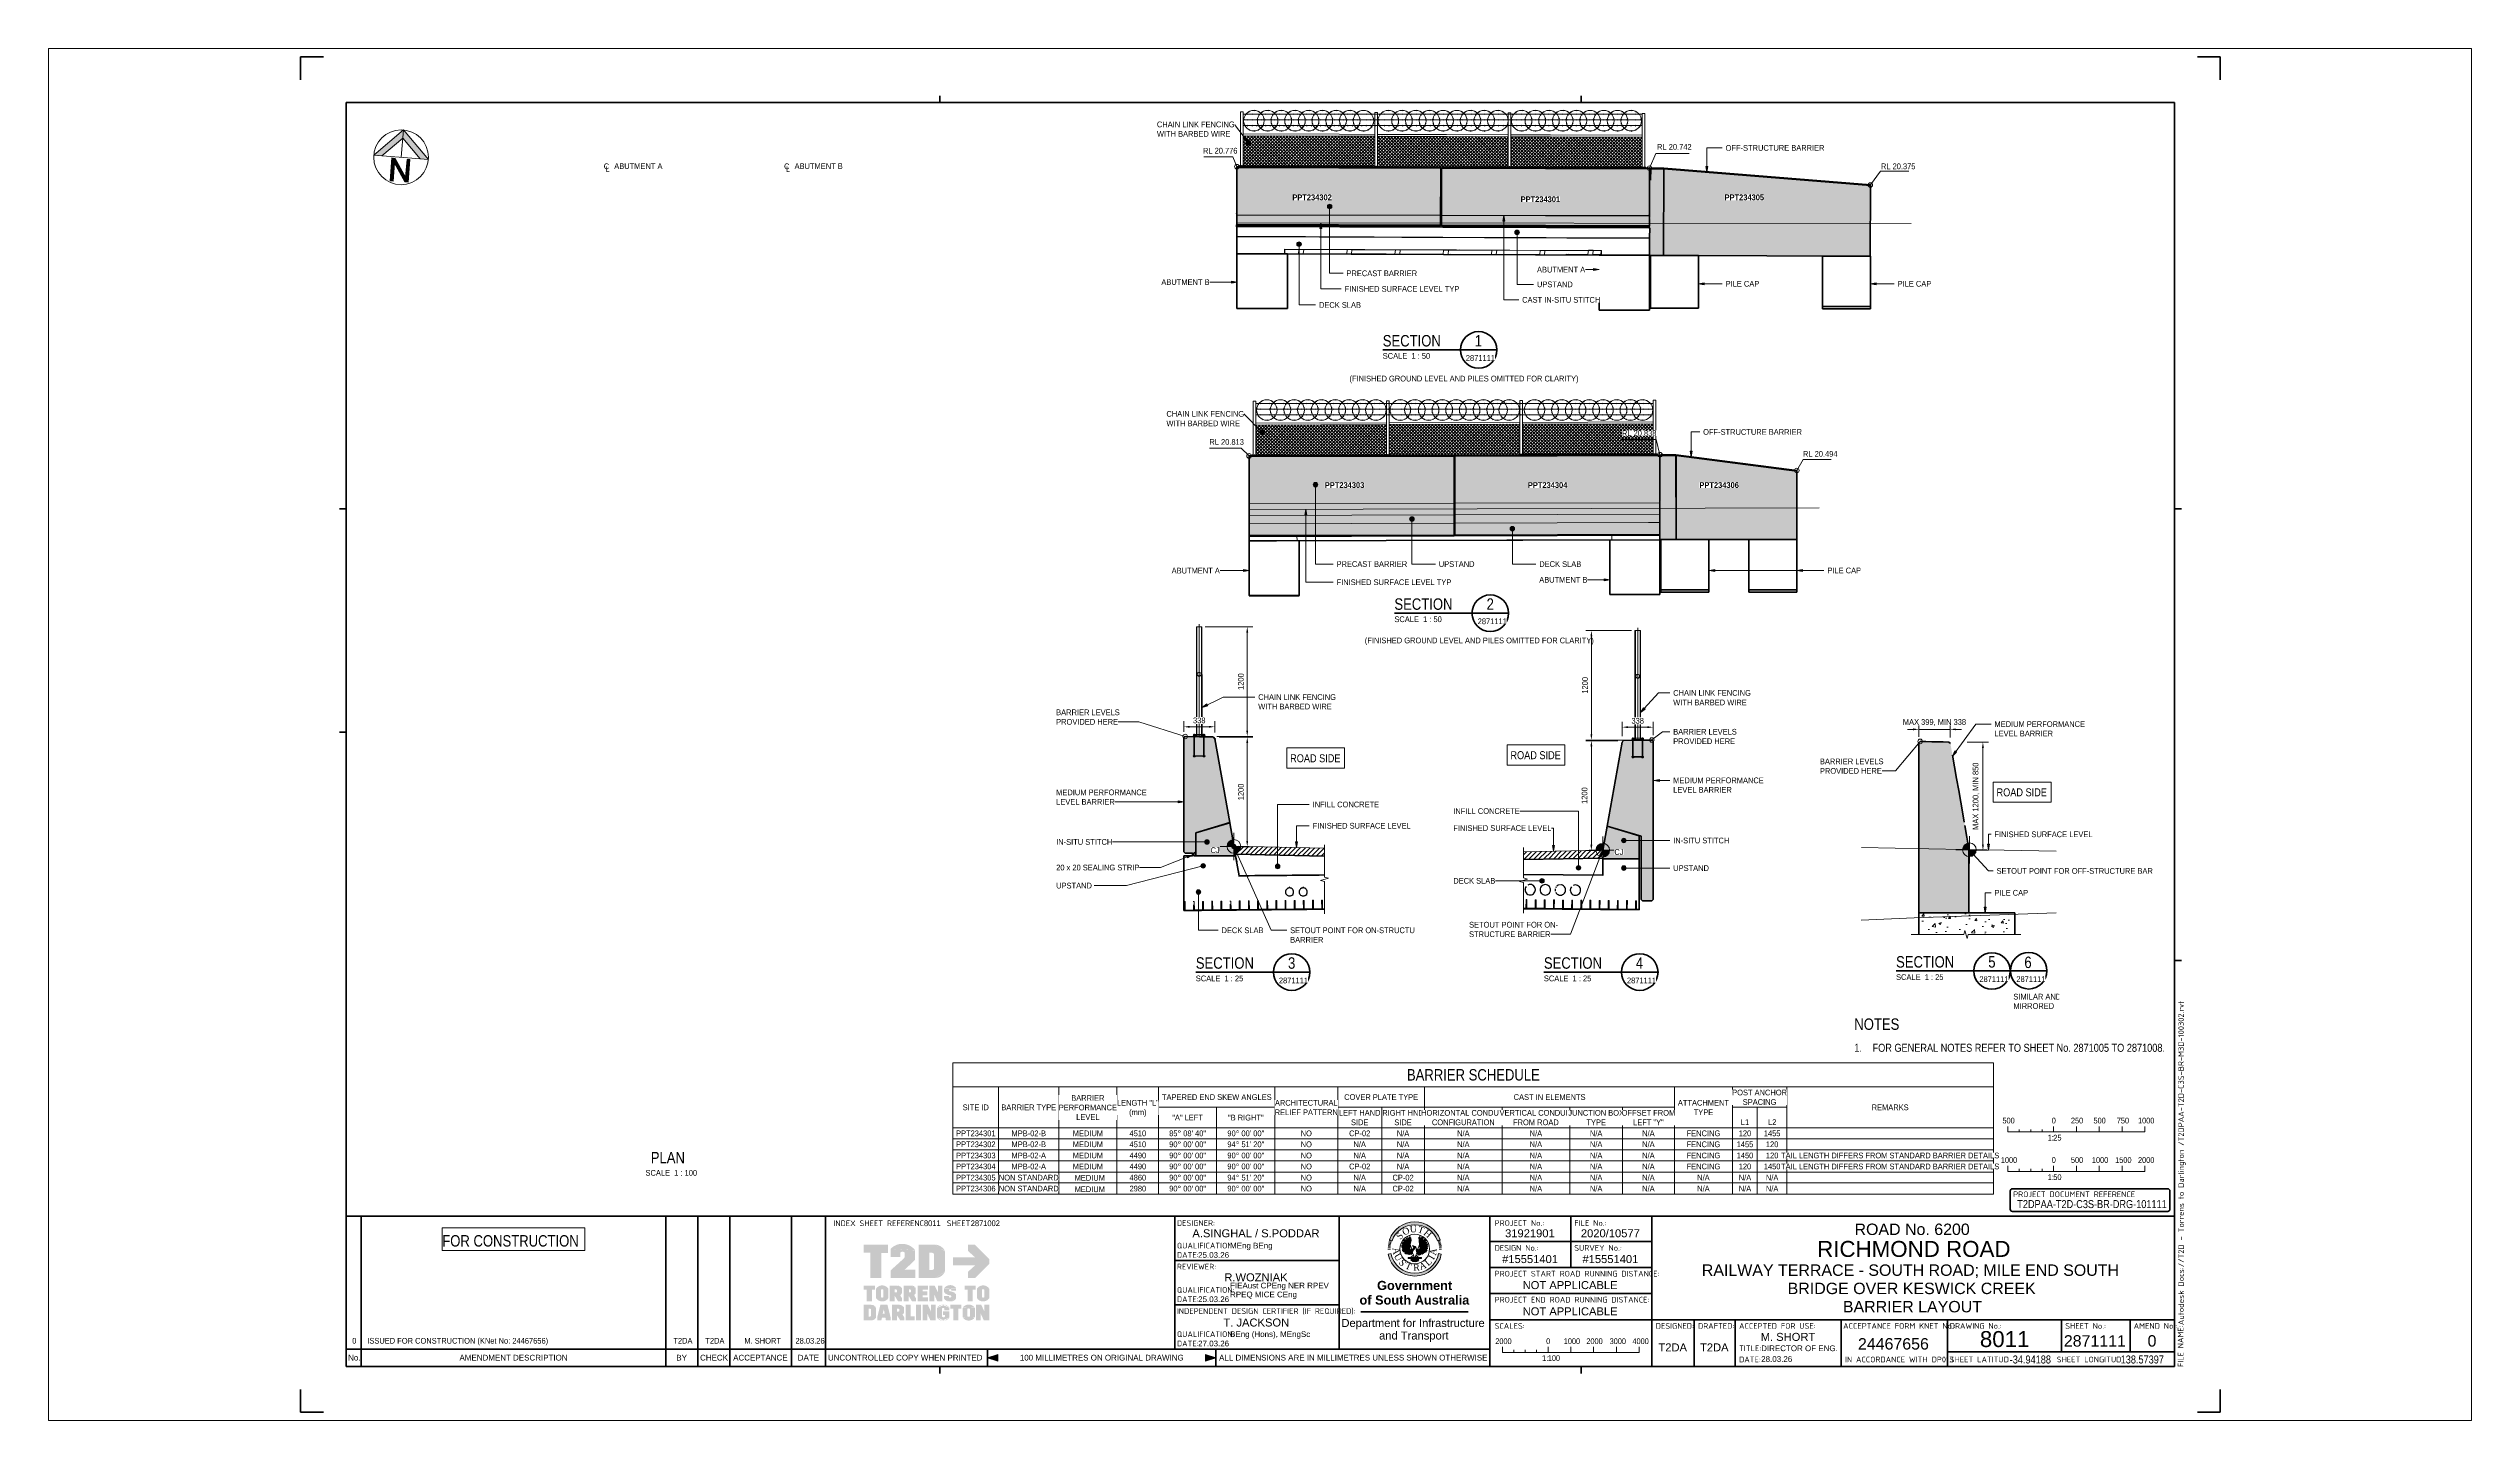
# Paper-space layout 'Layout1' of a CAD drawing. Header units: metres. Extents: x -0.11 to 0.95, y 0 to 0.6.
# The model-space entities are those that its viewports show. They can reach past a viewport. Long polylines and large blocks are cut down to what shows.
import ezdxf

# ---------------------------------------------------------------- set-up
doc = ezdxf.new("R2010")
doc.units = ezdxf.units.M
doc.linetypes.add('DASHED2', pattern=[9.525, 6.35, -3.175])
doc.linetypes.add('JacobsDash', pattern=[0.0045, 0.003, -0.0015])
doc.layers.get('Defpoints').update_dxf_attribs({"color": 41})
for name, color, linetype, lineweight in [('A-ANNO-NOTE-STAMP', 10, 'Continuous', 18), ('BRIDGE-ABUTMENT-CONC', 7, 'Continuous', 50), ('BRIDGE-FRAMING-LINE-18-HID', 7, 'JacobsDash', 18), ('BRIDGE-G-IMPT', 7, 'Continuous', 13), ('BRIDGE-HDRAIL', 7, 'Continuous', 18), ('D-BDGE', 7, 'Continuous', 13), ('D-BDGE-18-SOLID', 7, 'Continuous', 9), ('D-BDGE-FLOOR', 7, 'Continuous', 50), ('D-BDGE-FLOOR-HID', 7, 'JacobsDash', 18), ('D-BDGE-FNDN-LINES-18-HID', 7, 'JacobsDash', 18), ('D-BDGE-FNDN-PILE-CAP', 7, 'Continuous', 50), ('D-BDGE-FRAMING', 7, 'Continuous', 50), ('D-BDGE-GEN-MOD', 7, 'Continuous', 35), ('D-BDGE-HDRAIL', 7, 'Continuous', 18), ('D-BDGE-LINE', 7, 'Continuous', 9), ('D-ENHA-ANNO-SYMB', 7, 'Continuous', 50), ('D-ENHA-ANNO-TEXT', 7, 'Continuous', 9), ('D-ENHA-GEN-LINE', 7, 'Continuous', 9), ('D-ENHA-TEXT', 7, 'Continuous', 9), ('D-ENHA-TEXT-DIMS', 7, 'Continuous', 9), ('D-ENHA-TEXT-SCHEDULE', 7, 'Continuous', 18), ('D-ENHA-TEXT-TAG', 7, 'Continuous', 18), ('D-ENHA-TITLEBLOCK', 7, 'Continuous', 9), ('G-ANNO-TTLB', 7, 'Continuous', 18)]:
    doc.layers.add(name, color=color, linetype=linetype, lineweight=lineweight)
doc.layers.add('D-BDGE-ANNO-NPLT', color=191, linetype='Continuous', plot=False)
doc.layers.add('D-BDGE-Conduits', color=1, linetype='Continuous', lineweight=9, true_color=0xff0000)
doc.layers.get('D-BDGE-ANNO-NPLT').freeze()
doc.styles.add('Arial', font='arial.ttf', dxfattribs={"height": 0.0025})
doc.styles.add('Arial Narrow_1', font='ARIALN.TTF', dxfattribs={"height": 0.25})
doc.styles.add('Arial Narrow_2', font='ARIALN.TTF', dxfattribs={"height": 0.125})
doc.styles.add('Arial Narrow_3', font='ARIALN.TTF', dxfattribs={"height": 0.0625})
doc.styles.add('Arial Narrow_4', font='ARIALN.TTF', dxfattribs={"height": 0.0875})
doc.styles.add('Arial Narrow_5', font='ARIALN.TTF', dxfattribs={"height": 0.0625})
doc.styles.add('Arial Narrow_6', font='ARIALN.TTF', dxfattribs={"height": 0.0035})
doc.styles.add('Arial Narrow_7', font='ARIALN.TTF', dxfattribs={"height": 0.005})
doc.styles.add('Arial Narrow_8', font='ARIALN.TTF', dxfattribs={"height": 0.0025})
doc.styles.add('Arial Narrow_9', font='ARIALN.TTF', dxfattribs={"width": 0.9, "height": 0.0025})
doc.styles.add('Arial Narrow_B_1', font='ARIALNB.TTF', dxfattribs={"height": 0.125})
doc.styles.add('Arial_1', font='arial.ttf', dxfattribs={"height": 0.0035})
doc.styles.add('Arial_2', font='arial.ttf', dxfattribs={"height": 0.005})
doc.styles.add('Arial_3', font='arial.ttf', dxfattribs={"height": 0.007})
doc.styles.add('Arial_B', font='arialbd.ttf', dxfattribs={"height": 0.004})
doc.styles.add('ISOCPEUR', font='isocpeur.ttf', dxfattribs={"height": 0.0025})
doc.styles.add('Times New Roman', font='times.ttf', dxfattribs={"height": 0.008001})
doc.dimstyles.new('Dimension_Standard_O__mm_', dxfattribs={"dimscale": 0.3048, "dimtxt": 0.063964, "dimasz": 0.205052, "dimexe": 0.19685, "dimexo": 0.123031, "dimgap": 0.123031, "dimtad": 1, "dimdec": 0, "dimlfac": 1000, "dimzin": 0, "dimdsep": 46, "dimtxsty": 'Arial Narrow_3', "dimsah": 1, "dimcen": 0.09, "dimaunit": 1, "dimadec": 4, "dimazin": 0, "dimtfac": 1, "dimtdec": 4, "dimtix": 1, "dimtmove": 0, "dimatfit": 3, "dimfxl": 1, "dimtvp": 1, "dimtfill": 1, "dimtolj": 1, "dimtzin": 0, "dimlwd": 18, "dimlwe": 18, "dimarcsym": 2})
doc.dimstyles.new('Dimension_Standard_O__mm__1', dxfattribs={"dimscale": 0.3048, "dimtxt": 0.063964, "dimasz": 0.205052, "dimexe": 0.19685, "dimexo": 0.123031, "dimgap": 0.123031, "dimtad": 1, "dimdec": 0, "dimlfac": 1000, "dimzin": 0, "dimdsep": 46, "dimtxsty": 'Arial Narrow_5', "dimsah": 1, "dimcen": 0.09, "dimaunit": 1, "dimadec": 4, "dimazin": 0, "dimtfac": 1, "dimtdec": 4, "dimtix": 1, "dimtmove": 0, "dimatfit": 3, "dimfxl": 1, "dimtvp": 1, "dimtfill": 1, "dimtolj": 1, "dimtzin": 0, "dimlwd": 18, "dimlwe": 18, "dimarcsym": 2})

# ---------------------------------------------------------------- blocks, each defined once
blk = doc.blocks.new('T2DPAA-T2D-PWA-DE-XRF-000001 - Drawing3_dwg-6272381-BARRIER LAYOUT')
at = {"layer": 'BRIDGE-G-IMPT'}
h = blk.add_hatch(color=256, dxfattribs=at)
edge = h.paths.add_edge_path()
edge.add_line((0.1549, 0.1015), (0.1515, 0.1021))
edge.add_arc((0.1226, 0.1077), 0.0295, 190.997, 349.003, ccw=False)
edge.add_line((0.0937, 0.1021), (0.0903, 0.1015))
edge.add_arc((0.1226, 0.1077), 0.0329, 190.997, 349.003)
edge = h.paths.add_edge_path()
edge.add_arc((0.1226, 0.1077), 0.0329, 20.0475, 159.9525, ccw=False)
edge.add_line((0.1535, 0.119), (0.1503, 0.1178))
edge.add_arc((0.1226, 0.1077), 0.0295, 20.0475, 159.9525)
edge.add_line((0.0949, 0.1178), (0.0917, 0.119))
h = blk.add_hatch(color=256, dxfattribs=at)
edge = h.paths.add_edge_path()
edge.add_arc((0.1226, 0.1077), 0.0329, 161.3902, 162.9856, ccw=False)
edge.add_line((0.0915, 0.1183), (0.0914, 0.1182))
edge.add_line((0.0915, 0.1183), (0.0947, 0.1172))
edge.add_line((0.0947, 0.1171), (0.0947, 0.1172))
edge.add_arc((0.1226, 0.1077), 0.0295, 161.3902, 162.9856)
edge.add_line((0.0944, 0.1163), (0.0911, 0.1174))
h = blk.add_hatch(color=256, dxfattribs=at)
edge = h.paths.add_edge_path()
edge.add_line((0.1206, 0.1074), (0.1207, 0.1074))
edge.add_line((0.1207, 0.1074), (0.1206, 0.1074))
edge = h.paths.add_edge_path()
edge.add_line((0.1166, 0.11), (0.1166, 0.1074))
edge.add_line((0.1166, 0.1074), (0.1183, 0.1065))
edge.add_line((0.1183, 0.1065), (0.119, 0.1076))
edge.add_line((0.119, 0.1076), (0.1204, 0.1079))
edge.add_line((0.1204, 0.1079), (0.1207, 0.1074))
edge.add_line((0.1207, 0.1074), (0.1211, 0.1067))
edge.add_line((0.1211, 0.1067), (0.1187, 0.1008))
edge.add_line((0.1187, 0.1008), (0.1178, 0.1012))
edge.add_line((0.1178, 0.1012), (0.1166, 0.1008))
edge.add_line((0.1166, 0.1008), (0.1161, 0.1012))
edge.add_line((0.1161, 0.1012), (0.1147, 0.101))
edge.add_line((0.1147, 0.101), (0.1143, 0.1017))
edge.add_line((0.1143, 0.1017), (0.1131, 0.1012))
edge.add_line((0.1131, 0.1012), (0.1128, 0.1022))
edge.add_line((0.1128, 0.1022), (0.1119, 0.1019))
edge.add_line((0.1119, 0.1019), (0.1119, 0.1029))
edge.add_line((0.1119, 0.1029), (0.1105, 0.1027))
edge.add_line((0.1105, 0.1027), (0.1107, 0.1043))
edge.add_line((0.1107, 0.1043), (0.1091, 0.1041))
edge.add_line((0.1091, 0.1041), (0.1095, 0.1057))
edge.add_line((0.1095, 0.1057), (0.1077, 0.106))
edge.add_line((0.1077, 0.106), (0.1081, 0.1069))
edge.add_line((0.1081, 0.1069), (0.1072, 0.1074))
edge.add_line((0.1072, 0.1074), (0.1081, 0.1091))
edge.add_line((0.1081, 0.1091), (0.1069, 0.11))
edge.add_line((0.1069, 0.11), (0.1081, 0.1112))
edge.add_line((0.1081, 0.1112), (0.1069, 0.1122))
edge.add_line((0.1069, 0.1122), (0.1085, 0.113))
edge.add_line((0.1085, 0.113), (0.1072, 0.1143))
edge.add_line((0.1072, 0.1143), (0.1095, 0.1145))
edge.add_line((0.1095, 0.1145), (0.1081, 0.116))
edge.add_line((0.1081, 0.116), (0.1105, 0.116))
edge.add_line((0.1105, 0.116), (0.1088, 0.1179))
edge.add_line((0.1088, 0.1179), (0.1119, 0.1163))
edge.add_line((0.1119, 0.1163), (0.1105, 0.1193))
edge.add_line((0.1105, 0.1193), (0.1138, 0.1172))
edge.add_line((0.1138, 0.1172), (0.1121, 0.121))
edge.add_line((0.1121, 0.121), (0.1147, 0.1181))
edge.add_line((0.1147, 0.1181), (0.1143, 0.1224))
edge.add_line((0.1143, 0.1224), (0.1159, 0.1188))
edge.add_line((0.1159, 0.1188), (0.1166, 0.1236))
edge.add_line((0.1166, 0.1236), (0.1171, 0.1207))
edge.add_line((0.1171, 0.1207), (0.1178, 0.1214))
edge.add_line((0.1178, 0.1214), (0.118, 0.1179))
edge.add_line((0.118, 0.1179), (0.1171, 0.1131))
edge.add_line((0.1171, 0.1131), (0.1178, 0.111))
edge.add_line((0.1178, 0.111), (0.1166, 0.11))
for points in [[(0.1105, 0.1193), (0.1088, 0.1179), (0.1119, 0.1163)], [(0.1369, 0.1093), (0.1385, 0.1081), (0.1367, 0.1074), (0.1376, 0.106), (0.1357, 0.106), (0.1367, 0.1043), (0.1348, 0.1043), (0.1348, 0.1031), (0.1336, 0.1034), (0.1331, 0.1022), (0.1322, 0.1024), (0.1317, 0.1015), (0.1305, 0.1017), (0.1301, 0.101), (0.1296, 0.1015), (0.1291, 0.1005), (0.1286, 0.1008), (0.1277, 0.1003), (0.1275, 0.101), (0.1268, 0.1003), (0.1251, 0.1029), (0.1242, 0.1065), (0.1246, 0.1076), (0.1263, 0.1076), (0.127, 0.1067), (0.1284, 0.1072), (0.1291, 0.11), (0.1275, 0.1112), (0.1282, 0.1133), (0.1275, 0.1219), (0.1284, 0.121), (0.1289, 0.1236), (0.1294, 0.1193), (0.1312, 0.1226), (0.1305, 0.1191), (0.1331, 0.1212), (0.1317, 0.1179), (0.1348, 0.1195), (0.1324, 0.116), (0.1364, 0.1179), (0.1341, 0.1155), (0.1371, 0.116), (0.1355, 0.1143), (0.1381, 0.1141), (0.1364, 0.1131), (0.1383, 0.1124), (0.1367, 0.1114), (0.1385, 0.11)], [(0.1312, 0.1226), (0.1331, 0.1212), (0.1305, 0.1191)], [(0.1348, 0.1195), (0.1364, 0.1179), (0.1324, 0.116)], [(0.1069, 0.1122), (0.1069, 0.11), (0.1081, 0.1112)], [(0.1081, 0.116), (0.1072, 0.1143), (0.1095, 0.1145)], [(0.1077, 0.106), (0.1091, 0.1041), (0.1095, 0.1057)], [(0.1105, 0.1027), (0.1119, 0.1019), (0.1119, 0.1029)], [(0.1225, 0.0967), (0.1233, 0.0985), (0.1277, 0.0943), (0.1263, 0.0929), (0.1237, 0.092), (0.1202, 0.0924), (0.1176, 0.0943), (0.1218, 0.0984)], [(0.1291, 0.1005), (0.1301, 0.101), (0.1296, 0.1015)], [(0.1317, 0.1015), (0.1331, 0.1022), (0.1322, 0.1024)], [(0.1383, 0.1124), (0.1381, 0.1141), (0.1364, 0.1131)]]:
    blk.add_hatch(color=256, dxfattribs=at).paths.add_polyline_path(points)
h = blk.add_hatch(color=256, dxfattribs=at)
edge = h.paths.add_edge_path()
edge.add_line((0.154, 0.1174), (0.1508, 0.1163))
edge.add_arc((0.1226, 0.1077), 0.0295, 17.0144, 18.6098)
edge.add_line((0.1505, 0.1172), (0.1505, 0.1171))
edge.add_line((0.1505, 0.1172), (0.1537, 0.1183))
edge.add_line((0.1538, 0.1182), (0.1537, 0.1183))
edge.add_arc((0.1226, 0.1077), 0.0329, 17.0144, 18.6098, ccw=False)
h = blk.add_hatch(color=256, dxfattribs=at)
edge = h.paths.add_edge_path()
edge.add_line((0.0931, 0.1083), (0.0897, 0.1083))
edge.add_arc((0.1226, 0.1077), 0.0329, 177.3415, 178.9368, ccw=False)
edge.add_line((0.0897, 0.1094), (0.0897, 0.1093))
edge.add_line((0.0897, 0.1094), (0.0932, 0.1092))
edge.add_line((0.0932, 0.1091), (0.0932, 0.1092))
edge.add_arc((0.1226, 0.1077), 0.0295, 177.3415, 178.9368)
h = blk.add_hatch(color=256, dxfattribs=at)
edge = h.paths.add_edge_path()
edge.add_line((0.0931, 0.1069), (0.0897, 0.1068))
edge.add_arc((0.1226, 0.1077), 0.0329, 180, 181.5953, ccw=False)
edge.add_line((0.0897, 0.1078), (0.0897, 0.1077))
edge.add_line((0.0897, 0.1078), (0.0931, 0.1078))
edge.add_line((0.0931, 0.1077), (0.0931, 0.1078))
edge.add_arc((0.1226, 0.1077), 0.0295, 180, 181.5953)
h = blk.add_hatch(color=256, dxfattribs=at)
edge = h.paths.add_edge_path()
edge.add_arc((0.1226, 0.1077), 0.0329, 174.6829, 176.2783, ccw=False)
edge.add_line((0.0899, 0.1109), (0.0898, 0.1108))
edge.add_line((0.0899, 0.1109), (0.0933, 0.1106))
edge.add_line((0.0933, 0.1105), (0.0933, 0.1106))
edge.add_arc((0.1226, 0.1077), 0.0295, 174.6829, 176.2783)
edge.add_line((0.0932, 0.1096), (0.0898, 0.1099))
h = blk.add_hatch(color=256, dxfattribs=at)
edge = h.paths.add_edge_path()
edge.add_arc((0.1226, 0.1077), 0.0329, 172.0244, 173.6197, ccw=False)
edge.add_line((0.09, 0.1124), (0.09, 0.1123))
edge.add_line((0.09, 0.1124), (0.0934, 0.1119))
edge.add_line((0.0934, 0.1118), (0.0934, 0.1119))
edge.add_arc((0.1226, 0.1077), 0.0295, 172.0244, 173.6197)
edge.add_line((0.0933, 0.111), (0.0899, 0.1114))
h = blk.add_hatch(color=256, dxfattribs=at)
edge = h.paths.add_edge_path()
edge.add_arc((0.1226, 0.1077), 0.0329, 169.3658, 170.9612, ccw=False)
edge.add_line((0.0903, 0.1139), (0.0903, 0.1138))
edge.add_line((0.0903, 0.1139), (0.0937, 0.1133))
edge.add_line((0.0936, 0.1132), (0.0937, 0.1133))
edge.add_arc((0.1226, 0.1077), 0.0295, 169.3658, 170.9612)
edge.add_line((0.0935, 0.1124), (0.0901, 0.1129))
h = blk.add_hatch(color=256, dxfattribs=at)
edge = h.paths.add_edge_path()
edge.add_arc((0.1226, 0.1077), 0.0329, 166.7073, 168.3026, ccw=False)
edge.add_line((0.0906, 0.1154), (0.0906, 0.1153))
edge.add_line((0.0906, 0.1154), (0.0939, 0.1146))
edge.add_line((0.0939, 0.1145), (0.0939, 0.1146))
edge.add_arc((0.1226, 0.1077), 0.0295, 166.7073, 168.3026)
edge.add_line((0.0937, 0.1137), (0.0904, 0.1144))
h = blk.add_hatch(color=256, dxfattribs=at)
edge = h.paths.add_edge_path()
edge.add_line((0.0941, 0.115), (0.0907, 0.1159))
edge.add_arc((0.1226, 0.1077), 0.0329, 164.0488, 165.6441, ccw=False)
edge.add_line((0.091, 0.1169), (0.091, 0.1168))
edge.add_line((0.091, 0.1169), (0.0943, 0.1159))
edge.add_line((0.0943, 0.1158), (0.0943, 0.1159))
edge.add_arc((0.1226, 0.1077), 0.0295, 164.0488, 165.6441)
h = blk.add_hatch(color=256, dxfattribs=at)
edge = h.paths.add_edge_path()
edge.add_line((0.1232, 0.1095), (0.1225, 0.1076))
edge.add_line((0.1225, 0.1076), (0.1207, 0.1074))
edge.add_line((0.1207, 0.1074), (0.1207, 0.1074))
edge.add_line((0.1207, 0.1074), (0.1216, 0.1086))
edge.add_line((0.1216, 0.1086), (0.1197, 0.1119))
edge.add_line((0.1197, 0.1119), (0.1232, 0.1107))
edge.add_line((0.1232, 0.1107), (0.1239, 0.1098))
edge.add_line((0.1239, 0.1098), (0.1232, 0.1095))
h = blk.add_hatch(color=256, dxfattribs=at)
edge = h.paths.add_edge_path()
edge.add_arc((0.1226, 0.1077), 0.0295, 14.3559, 15.9512)
edge.add_line((0.1509, 0.1159), (0.1509, 0.1158))
edge.add_line((0.1509, 0.1159), (0.1542, 0.1169))
edge.add_line((0.1542, 0.1168), (0.1542, 0.1169))
edge.add_arc((0.1226, 0.1077), 0.0329, 14.3559, 15.9512, ccw=False)
edge.add_line((0.1545, 0.1159), (0.1511, 0.115))
h = blk.add_hatch(color=256, dxfattribs=at)
edge = h.paths.add_edge_path()
edge.add_line((0.1548, 0.1144), (0.1514, 0.1137))
edge.add_arc((0.1226, 0.1077), 0.0295, 11.6974, 13.2927)
edge.add_line((0.1512, 0.1146), (0.1513, 0.1145))
edge.add_line((0.1512, 0.1146), (0.1546, 0.1154))
edge.add_line((0.1546, 0.1153), (0.1546, 0.1154))
edge.add_arc((0.1226, 0.1077), 0.0329, 11.6974, 13.2927, ccw=False)
h = blk.add_hatch(color=256, dxfattribs=at)
edge = h.paths.add_edge_path()
edge.add_arc((0.1226, 0.1077), 0.0295, 9.0388, 10.6342)
edge.add_line((0.1515, 0.1133), (0.1515, 0.1132))
edge.add_line((0.1515, 0.1133), (0.1549, 0.1139))
edge.add_line((0.1549, 0.1138), (0.1549, 0.1139))
edge.add_arc((0.1226, 0.1077), 0.0329, 9.0388, 10.6342, ccw=False)
edge.add_line((0.1551, 0.1129), (0.1517, 0.1124))
h = blk.add_hatch(color=256, dxfattribs=at)
edge = h.paths.add_edge_path()
edge.add_arc((0.1226, 0.1077), 0.0295, 6.3803, 7.9756)
edge.add_line((0.1518, 0.1119), (0.1518, 0.1118))
edge.add_line((0.1518, 0.1119), (0.1552, 0.1124))
edge.add_line((0.1552, 0.1123), (0.1552, 0.1124))
edge.add_arc((0.1226, 0.1077), 0.0329, 6.3803, 7.9756, ccw=False)
edge.add_line((0.1553, 0.1114), (0.1519, 0.111))
h = blk.add_hatch(color=256, dxfattribs=at)
edge = h.paths.add_edge_path()
edge.add_line((0.1554, 0.1099), (0.152, 0.1096))
edge.add_arc((0.1226, 0.1077), 0.0295, 3.7217, 5.3171)
edge.add_line((0.1519, 0.1106), (0.1519, 0.1105))
edge.add_line((0.1519, 0.1106), (0.1553, 0.1109))
edge.add_line((0.1553, 0.1108), (0.1553, 0.1109))
edge.add_arc((0.1226, 0.1077), 0.0329, 3.7217, 5.3171, ccw=False)
h = blk.add_hatch(color=256, dxfattribs=at)
edge = h.paths.add_edge_path()
edge.add_line((0.1555, 0.1083), (0.1521, 0.1083))
edge.add_arc((0.1226, 0.1077), 0.0295, 1.0632, 2.6585)
edge.add_line((0.152, 0.1092), (0.152, 0.1091))
edge.add_line((0.152, 0.1092), (0.1554, 0.1094))
edge.add_line((0.1555, 0.1093), (0.1554, 0.1094))
edge.add_arc((0.1226, 0.1077), 0.0329, 1.0632, 2.6585, ccw=False)
h = blk.add_hatch(color=256, dxfattribs=at)
edge = h.paths.add_edge_path()
edge.add_line((0.1555, 0.1068), (0.152, 0.1069))
edge.add_arc((0.1226, 0.1077), 0.0295, 358.4047, 360)
edge.add_line((0.1521, 0.1078), (0.1521, 0.1077))
edge.add_line((0.1521, 0.1078), (0.1555, 0.1078))
edge.add_line((0.1555, 0.1077), (0.1555, 0.1078))
edge.add_arc((0.1226, 0.1077), 0.0329, 358.4047, 360, ccw=False)
for p, q in [((0.0917, 0.119), (0.0949, 0.1178)), ((0.1105, 0.1193), (0.1088, 0.1179)), ((0.1119, 0.1163), (0.1105, 0.1193)), ((0.1305, 0.1191), (0.1312, 0.1226)), ((0.1331, 0.1212), (0.1305, 0.1191)), ((0.1312, 0.1226), (0.1331, 0.1212)), ((0.1324, 0.116), (0.1348, 0.1195)), ((0.1348, 0.1195), (0.1364, 0.1179)), ((0.1503, 0.1178), (0.1535, 0.119)), ((0.0903, 0.1015), (0.0937, 0.1021)), ((0.1069, 0.1122), (0.1069, 0.11)), ((0.1081, 0.1112), (0.1069, 0.1122)), ((0.1069, 0.11), (0.1081, 0.1112)), ((0.1081, 0.116), (0.1072, 0.1143)), ((0.1072, 0.1143), (0.1095, 0.1145)), ((0.1077, 0.106), (0.1091, 0.1041)), ((0.1095, 0.1057), (0.1077, 0.106)), ((0.1095, 0.1145), (0.1081, 0.116)), ((0.1088, 0.1179), (0.1119, 0.1163)), ((0.1091, 0.1041), (0.1095, 0.1057)), ((0.1119, 0.1029), (0.1105, 0.1027)), ((0.1105, 0.1027), (0.1119, 0.1019)), ((0.1119, 0.1019), (0.1119, 0.1029)), ((0.115, 0.0967), (0.1197, 0.0967)), ((0.1211, 0.1003), (0.1173, 0.0974)), ((0.1244, 0.1003), (0.1272, 0.0974)), ((0.1256, 0.0967), (0.1308, 0.0967)), ((0.1296, 0.1015), (0.1291, 0.1005)), ((0.1291, 0.1005), (0.1301, 0.101)), ((0.1301, 0.101), (0.1296, 0.1015)), ((0.1322, 0.1024), (0.1317, 0.1015)), ((0.1317, 0.1015), (0.1331, 0.1022)), ((0.1331, 0.1022), (0.1322, 0.1024)), ((0.1364, 0.1179), (0.1324, 0.116)), ((0.1381, 0.1141), (0.1364, 0.1131)), ((0.1364, 0.1131), (0.1383, 0.1124)), ((0.1383, 0.1124), (0.1381, 0.1141)), ((0.1515, 0.1021), (0.1549, 0.1015))]:
    blk.add_line(p, q, dxfattribs=at)
at = {"layer": 'BRIDGE-G-IMPT', "flags": 128}
for points in [[(0.1085, 0.113), (0.1072, 0.1143), (0.1095, 0.1145), (0.1081, 0.116), (0.1105, 0.116), (0.1088, 0.1179), (0.1119, 0.1163), (0.1105, 0.1193), (0.1138, 0.1172), (0.1121, 0.121), (0.1147, 0.1181), (0.1143, 0.1224), (0.1159, 0.1188), (0.1166, 0.1236), (0.1171, 0.1207), (0.1178, 0.1214), (0.118, 0.1179), (0.1171, 0.1131), (0.119, 0.1076), (0.1204, 0.1079), (0.1211, 0.1067), (0.1187, 0.1008), (0.1178, 0.1012), (0.1166, 0.1008), (0.1161, 0.1012), (0.1147, 0.101), (0.1143, 0.1017), (0.1131, 0.1012), (0.1128, 0.1022), (0.1119, 0.1019), (0.1119, 0.1029), (0.1105, 0.1027), (0.1107, 0.1043), (0.1091, 0.1041), (0.1095, 0.1057), (0.1077, 0.106), (0.1081, 0.1069), (0.1072, 0.1074), (0.1081, 0.1091), (0.1069, 0.11), (0.1081, 0.1112), (0.1069, 0.1122), (0.1087, 0.1131)], [(0.1199, 0.1031), (0.1225, 0.0967), (0.1251, 0.1029), (0.1242, 0.1065), (0.1246, 0.1076), (0.1263, 0.1076), (0.1282, 0.1133), (0.1275, 0.1219), (0.1284, 0.121), (0.1289, 0.1236), (0.1294, 0.1193), (0.1312, 0.1226), (0.1305, 0.1191), (0.1331, 0.1212), (0.1317, 0.1179), (0.1348, 0.1195), (0.1324, 0.116), (0.1364, 0.1179), (0.1341, 0.1155), (0.1371, 0.116), (0.1355, 0.1143), (0.1381, 0.1141), (0.1364, 0.1131), (0.1383, 0.1124), (0.1367, 0.1114), (0.1385, 0.11), (0.1369, 0.1093), (0.1385, 0.1081), (0.1367, 0.1074), (0.1376, 0.106), (0.1357, 0.106), (0.1367, 0.1043), (0.1348, 0.1043), (0.1348, 0.1031), (0.1336, 0.1034), (0.1331, 0.1022), (0.1322, 0.1024), (0.1317, 0.1015), (0.1305, 0.1017), (0.1301, 0.101), (0.1296, 0.1015), (0.1291, 0.1005), (0.1286, 0.1008), (0.1277, 0.1003), (0.1275, 0.101), (0.1268, 0.1003), (0.1251, 0.1029)], [(0.1206, 0.0974), (0.1145, 0.0974), (0.1145, 0.0962), (0.1194, 0.0962)], [(0.119, 0.1076), (0.1183, 0.1065), (0.1166, 0.1074), (0.1166, 0.11), (0.1178, 0.111)], [(0.1218, 0.0984), (0.1176, 0.0943), (0.1202, 0.0924), (0.1237, 0.092), (0.1263, 0.0929), (0.1277, 0.0943), (0.1233, 0.0985)], [(0.1239, 0.1098), (0.1244, 0.1091), (0.1246, 0.1076)], [(0.1246, 0.0974), (0.1308, 0.0974), (0.1308, 0.0962), (0.126, 0.0962)], [(0.1263, 0.1076), (0.127, 0.1067), (0.1284, 0.1072), (0.1291, 0.11), (0.1275, 0.1112)]]:
    blk.add_lwpolyline(points, dxfattribs=at)
blk.add_lwpolyline([(0.1206, 0.1074), (0.1216, 0.1086), (0.1197, 0.1119), (0.1232, 0.1107), (0.1239, 0.1098), (0.1232, 0.1095), (0.1225, 0.1076)], close=True, dxfattribs=at)
at = {"layer": 'BRIDGE-G-IMPT'}
blk.add_circle((0.1226, 0.1077), 0.018, dxfattribs=at)
for radius, start, end in [(0.0329, 20.0475, 159.9525), (0.0295, 20.0475, 159.9525), (0.0329, 190.997, 349.003), (0.0295, 190.997, 349.003)]:
    blk.add_arc((0.1226, 0.1077), radius, start, end, dxfattribs=at)
at = {"layer": 'BRIDGE-G-IMPT', "lineweight": 9, "char_height": 0.008, "attachment_point": 2, "line_spacing_factor": 1.029793, "style": 'Times New Roman'}
for s, insert, width, rotation in [('S', (0.1012, 0.1263), 0.008041, 49.0663), ('O', (0.1099, 0.133), 0.010353, 26.6943), ('U', (0.1205, 0.136), 0.010353, 4.3222), ('T', (0.1314, 0.1347), 0.008744, 341.9502), ('H', (0.141, 0.1293), 0.010353, 319.5782), ('A', (0.104, 0.106), 0.010353, 279.6978), ('U', (0.1058, 0.0996), 0.010353, 300.15), ('S', (0.1107, 0.0935), 0.008041, 310.3575), ('T', (0.1164, 0.0903), 0.008744, 336.9699), ('R', (0.1244, 0.0893), 0.009549, 3.701), ('A', (0.1307, 0.0909), 0.010353, 21.3382), ('L', (0.1363, 0.0949), 0.008744, 42.375), ('I', (0.1395, 0.0995), 0.004825, 60.5783), ('A', (0.141, 0.1048), 0.010353, 83.64)]:
    blk.add_mtext(s, dxfattribs=dict(at, insert=insert, width=width, rotation=rotation))
blk = doc.blocks.new('T2DPAA-T2D-PWA-DE-XRF-000001 - Standard-6272828-BARRIER LAYOUT')
at = {"layer": 'BRIDGE-G-IMPT', "lineweight": 9}
for points in [[(0.3055, 0.0254), (0.3055, 0.0239), (0.3055, 0.0224), (0.301, 0.0239)], [(0.3965, 0.0254), (0.401, 0.0239), (0.3965, 0.0224), (0.3965, 0.0239)]]:
    blk.add_hatch(color=256, dxfattribs=at).paths.add_polyline_path(points)
at = {"layer": 'D-ENHA-TITLEBLOCK', "true_color": 0x1d4a5c}
h = blk.add_hatch(color=139, dxfattribs=at)
edge = h.paths.add_edge_path()
edge.add_line((0.2623, 0.0443), (0.2623, 0.0452))
edge.add_arc((0.2616, 0.044), 0.00145, 58.8241, 99.793)
edge.add_line((0.2613, 0.0454), (0.2613, 0.0441))
edge.add_arc((0.2616, 0.0455), 0.00141, 259.7202, 301.6629)
edge = h.paths.add_edge_path()
edge.add_arc((0.2625, 0.0448), 0.00224, 301.808, 330.1086, ccw=False)
edge.add_line((0.2637, 0.0429), (0.2645, 0.0415))
edge.add_line((0.2645, 0.0415), (0.2645, 0.0403))
edge.add_line((0.2645, 0.0403), (0.2627, 0.0403))
edge.add_line((0.2627, 0.0403), (0.2613, 0.0425))
edge.add_line((0.2613, 0.0425), (0.2613, 0.0403))
edge.add_line((0.2613, 0.0403), (0.2591, 0.0403))
edge.add_line((0.2591, 0.0403), (0.2591, 0.0471))
edge.add_line((0.2591, 0.0471), (0.2624, 0.0471))
edge.add_arc((0.2623, 0.0446), 0.00248, 32.8357, 87.7033, ccw=False)
edge.add_line((0.2644, 0.046), (0.2644, 0.0437))
edge = h.paths.add_edge_path()
edge.add_line((0.2674, 0.0527), (0.2674, 0.0537))
edge.add_arc((0.2667, 0.0524), 0.00145, 58.8241, 99.793)
edge.add_line((0.2665, 0.0539), (0.2665, 0.0526))
edge.add_arc((0.2667, 0.0539), 0.00141, 259.7202, 301.6629)
edge = h.paths.add_edge_path()
edge.add_arc((0.2676, 0.0532), 0.00224, 301.808, 330.1086, ccw=False)
edge.add_line((0.2688, 0.0513), (0.2696, 0.0499))
edge.add_line((0.2696, 0.0499), (0.2696, 0.0487))
edge.add_line((0.2696, 0.0487), (0.2678, 0.0487))
edge.add_line((0.2678, 0.0487), (0.2664, 0.051))
edge.add_line((0.2664, 0.051), (0.2664, 0.0487))
edge.add_line((0.2664, 0.0487), (0.2642, 0.0487))
edge.add_line((0.2642, 0.0487), (0.2642, 0.0555))
edge.add_line((0.2642, 0.0555), (0.2676, 0.0555))
edge.add_arc((0.2675, 0.0531), 0.00248, 32.8357, 87.7033, ccw=False)
edge.add_line((0.2695, 0.0544), (0.2695, 0.0521))
edge = h.paths.add_edge_path()
edge.add_line((0.2499, 0.0422), (0.2499, 0.0452))
edge.add_arc((0.2491, 0.0441), 0.00138, 56.3448, 98.7814)
edge.add_line((0.2489, 0.0454), (0.2489, 0.0419))
edge.add_arc((0.2491, 0.0433), 0.00138, 261.2186, 303.6552)
edge = h.paths.add_edge_path()
edge.add_line((0.2613, 0.0527), (0.2613, 0.0537))
edge.add_arc((0.2606, 0.0524), 0.00145, 58.8241, 99.793)
edge.add_line((0.2603, 0.0539), (0.2603, 0.0526))
edge.add_arc((0.2606, 0.0539), 0.00141, 259.7202, 301.6629)
edge = h.paths.add_edge_path()
edge.add_line((0.2502, 0.0403), (0.2467, 0.0403))
edge.add_line((0.2467, 0.0403), (0.2467, 0.0471))
edge.add_line((0.2467, 0.0471), (0.2501, 0.0471))
edge.add_arc((0.25, 0.0447), 0.00241, 26.2483, 85.5583, ccw=False)
edge.add_line((0.2521, 0.0457), (0.2521, 0.0416))
edge.add_arc((0.2502, 0.0424), 0.00209, 270, 338.4707, ccw=False)
h.paths.add_polyline_path([(0.2555, 0.0451), (0.255, 0.0432), (0.2559, 0.0432)])
h.paths.add_polyline_path([(0.2585, 0.0415), (0.2585, 0.0403), (0.2564, 0.0403), (0.2562, 0.0415), (0.2547, 0.0415), (0.2544, 0.0403), (0.2526, 0.0403), (0.2526, 0.0415), (0.254, 0.0471), (0.2571, 0.0471)])
h.paths.add_polyline_path([(0.2673, 0.042), (0.269, 0.042), (0.269, 0.0403), (0.2651, 0.0403), (0.2651, 0.0471), (0.2673, 0.0471)])
h.paths.add_polyline_path([(0.2718, 0.0403), (0.2696, 0.0403), (0.2696, 0.0471), (0.2718, 0.0471)])
h.paths.add_polyline_path([(0.2762, 0.0441), (0.2762, 0.0471), (0.2782, 0.0471), (0.2782, 0.0403), (0.2759, 0.0403), (0.2746, 0.0432), (0.2746, 0.0403), (0.2725, 0.0403), (0.2725, 0.0471), (0.2748, 0.0471)])
edge = h.paths.add_edge_path()
edge.add_arc((0.2817, 0.0424), 0.000774, 214.5178, 325.4822)
edge.add_line((0.2823, 0.0419), (0.2823, 0.0427))
edge.add_line((0.2823, 0.0427), (0.2815, 0.0427))
edge.add_line((0.2815, 0.0427), (0.2815, 0.0443))
edge.add_line((0.2815, 0.0443), (0.2842, 0.0443))
edge.add_line((0.2842, 0.0443), (0.2842, 0.0415))
edge.add_arc((0.2819, 0.0428), 0.00262, 274.1131, 330.4929, ccw=False)
edge.add_arc((0.2815, 0.0434), 0.00327, 260.2337, 279.7663, ccw=False)
edge.add_arc((0.2812, 0.0429), 0.00275, 208.3817, 264.7517, ccw=False)
edge.add_line((0.2788, 0.0416), (0.2788, 0.0458))
edge.add_arc((0.2812, 0.0445), 0.00268, 94.8448, 152.8409, ccw=False)
edge.add_arc((0.2815, 0.0424), 0.00482, 83.0812, 96.9188, ccw=False)
edge.add_arc((0.2818, 0.0444), 0.00278, 31.3102, 83.6241, ccw=False)
edge.add_line((0.2842, 0.0459), (0.2842, 0.0447))
edge.add_line((0.2842, 0.0447), (0.282, 0.0447))
edge.add_line((0.282, 0.0447), (0.282, 0.0455))
edge.add_arc((0.2815, 0.0451), 0.000641, 40.732, 139.268)
edge.add_line((0.281, 0.0455), (0.281, 0.0419))
h.paths.add_polyline_path([(0.2882, 0.0403), (0.2859, 0.0403), (0.2859, 0.0454), (0.2846, 0.0454), (0.2846, 0.0471), (0.2895, 0.0471), (0.2895, 0.0454), (0.2882, 0.0454)])
edge = h.paths.add_edge_path()
edge.add_arc((0.2927, 0.0429), 0.00104, 239.6549, 300.3451)
edge.add_line((0.2932, 0.042), (0.2932, 0.0454))
edge.add_arc((0.2927, 0.0445), 0.00103, 59.5446, 120.4554)
edge.add_line((0.2921, 0.0454), (0.2921, 0.042))
edge = h.paths.add_edge_path()
edge.add_arc((0.2927, 0.0434), 0.00323, 212.7347, 327.2653, ccw=False)
edge.add_line((0.29, 0.0417), (0.29, 0.0458))
edge.add_arc((0.2927, 0.044), 0.00323, 32.6408, 147.3592, ccw=False)
edge.add_line((0.2954, 0.0458), (0.2954, 0.0417))
h.paths.add_polyline_path([(0.3017, 0.0403), (0.2993, 0.0403), (0.298, 0.0432), (0.298, 0.0403), (0.2959, 0.0403), (0.2959, 0.0471), (0.2982, 0.0471), (0.2996, 0.0441), (0.2996, 0.0471), (0.3017, 0.0471)])
edge = h.paths.add_edge_path()
edge.add_arc((0.299, 0.0513), 0.00104, 239.6549, 300.3451)
edge.add_line((0.2995, 0.0504), (0.2995, 0.0538))
edge.add_arc((0.299, 0.0529), 0.00103, 59.5446, 120.4554)
edge.add_line((0.2985, 0.0538), (0.2985, 0.0504))
edge = h.paths.add_edge_path()
edge.add_arc((0.299, 0.0518), 0.00323, 212.7347, 327.2653, ccw=False)
edge.add_line((0.2963, 0.0501), (0.2963, 0.0542))
edge.add_arc((0.299, 0.0524), 0.00323, 32.6408, 147.3592, ccw=False)
edge.add_line((0.3017, 0.0542), (0.3017, 0.0501))
h.paths.add_polyline_path([(0.2945, 0.0487), (0.2923, 0.0487), (0.2923, 0.0538), (0.2909, 0.0538), (0.2909, 0.0555), (0.2958, 0.0555), (0.2958, 0.0538), (0.2945, 0.0538)])
edge = h.paths.add_edge_path()
edge.add_line((0.2872, 0.0518), (0.2872, 0.0499))
edge.add_arc((0.2849, 0.0513), 0.0027, 273.7285, 329.3952, ccw=False)
edge.add_line((0.285, 0.0486), (0.2841, 0.0486))
edge.add_arc((0.2842, 0.0512), 0.00266, 210.1626, 267.7624, ccw=False)
edge.add_line((0.2819, 0.0499), (0.2819, 0.051))
edge.add_line((0.2819, 0.051), (0.2841, 0.051))
edge.add_arc((0.2845, 0.0508), 0.000522, 155.2714, 300.4507)
edge.add_arc((0.2846, 0.0508), 0.000487, 289.6558, 416.8121)
edge.add_line((0.2849, 0.0512), (0.2834, 0.0515))
edge.add_arc((0.2841, 0.054), 0.00253, 213.4271, 255.8381, ccw=False)
edge.add_line((0.2819, 0.0526), (0.2819, 0.0544))
edge.add_arc((0.2846, 0.0525), 0.00325, 35.8397, 144.1603, ccw=False)
edge.add_line((0.2872, 0.0544), (0.2872, 0.0533))
edge.add_line((0.2872, 0.0533), (0.2851, 0.0533))
edge.add_arc((0.2846, 0.0535), 0.000494, 335.3316, 479.9481)
edge.add_arc((0.2845, 0.0535), 0.000428, 103.9979, 246.4243)
edge.add_line((0.2843, 0.0531), (0.2853, 0.0529))
edge.add_arc((0.2849, 0.0501), 0.00281, 35.1328, 82.3403, ccw=False)
h.paths.add_polyline_path([(0.2792, 0.0526), (0.2792, 0.0555), (0.2812, 0.0555), (0.2812, 0.0487), (0.2789, 0.0487), (0.2776, 0.0517), (0.2776, 0.0487), (0.2755, 0.0487), (0.2755, 0.0555), (0.2778, 0.0555)])
h.paths.add_polyline_path([(0.2725, 0.053), (0.2746, 0.053), (0.2746, 0.0513), (0.2725, 0.0513), (0.2725, 0.0504), (0.2748, 0.0504), (0.2748, 0.0487), (0.2703, 0.0487), (0.2703, 0.0555), (0.2748, 0.0555), (0.2748, 0.0538), (0.2725, 0.0538)])
edge = h.paths.add_edge_path()
edge.add_arc((0.2615, 0.0532), 0.00224, 301.808, 330.1086, ccw=False)
edge.add_line((0.2627, 0.0513), (0.2635, 0.0499))
edge.add_line((0.2635, 0.0499), (0.2635, 0.0487))
edge.add_line((0.2635, 0.0487), (0.2617, 0.0487))
edge.add_line((0.2617, 0.0487), (0.2603, 0.051))
edge.add_line((0.2603, 0.051), (0.2603, 0.0487))
edge.add_line((0.2603, 0.0487), (0.2581, 0.0487))
edge.add_line((0.2581, 0.0487), (0.2581, 0.0555))
edge.add_line((0.2581, 0.0555), (0.2614, 0.0555))
edge.add_arc((0.2613, 0.0531), 0.00248, 32.8357, 87.7033, ccw=False)
edge.add_line((0.2634, 0.0544), (0.2634, 0.0521))
edge = h.paths.add_edge_path()
edge.add_line((0.2543, 0.0538), (0.2543, 0.0504))
edge.add_arc((0.2548, 0.0513), 0.00104, 239.6549, 300.3451)
edge.add_line((0.2553, 0.0504), (0.2553, 0.0538))
edge.add_arc((0.2548, 0.0529), 0.00103, 59.5446, 120.4554)
edge = h.paths.add_edge_path()
edge.add_line((0.2521, 0.0501), (0.2521, 0.0542))
edge.add_arc((0.2548, 0.0524), 0.00323, 32.6408, 147.3592, ccw=False)
edge.add_line((0.2575, 0.0542), (0.2575, 0.0501))
edge.add_arc((0.2548, 0.0518), 0.00323, 212.7347, 327.2653, ccw=False)
h.paths.add_polyline_path([(0.2503, 0.0487), (0.248, 0.0487), (0.248, 0.0538), (0.2467, 0.0538), (0.2467, 0.0555), (0.2516, 0.0555), (0.2516, 0.0538), (0.2503, 0.0538)])
h.paths.add_polyline_path([(0.3017, 0.0672), (0.3017, 0.0651), (0.2955, 0.0588), (0.2924, 0.0588), (0.2924, 0.0616), (0.2955, 0.0644), (0.2858, 0.0644), (0.2858, 0.0679), (0.2955, 0.0679), (0.2924, 0.0707), (0.2924, 0.0734), (0.2955, 0.0734)])
edge = h.paths.add_edge_path()
edge.add_line((0.2768, 0.0699), (0.2754, 0.0699))
edge.add_line((0.2754, 0.0699), (0.2754, 0.0624))
edge.add_line((0.2754, 0.0624), (0.2768, 0.0624))
edge.add_arc((0.2767, 0.0633), 0.000915, 277.9427, 335.4563)
edge.add_line((0.2775, 0.0629), (0.2775, 0.0694))
edge.add_arc((0.2767, 0.0689), 0.000957, 31.2517, 83.8556)
edge = h.paths.add_edge_path()
edge.add_line((0.2781, 0.0589), (0.2707, 0.0589))
edge.add_line((0.2707, 0.0589), (0.2707, 0.0734))
edge.add_line((0.2707, 0.0734), (0.2781, 0.0734))
edge.add_arc((0.2777, 0.0683), 0.00519, 26.2483, 85.5583, ccw=False)
edge.add_line((0.2823, 0.0705), (0.2823, 0.0617))
edge.add_arc((0.2781, 0.0634), 0.00451, 270, 338.4707, ccw=False)
edge = h.paths.add_edge_path()
edge.add_line((0.2627, 0.0699), (0.2627, 0.0681))
edge.add_line((0.2627, 0.0681), (0.2585, 0.0681))
edge.add_line((0.2585, 0.0681), (0.2585, 0.0716))
edge.add_arc((0.2636, 0.0668), 0.00703, 37.1177, 136.9917, ccw=False)
edge.add_line((0.2692, 0.071), (0.2692, 0.0671))
edge.add_arc((0.2674, 0.0677), 0.00193, 316.9738, 340.8309, ccw=False)
edge.add_line((0.2688, 0.0664), (0.268, 0.0656))
edge.add_line((0.268, 0.0656), (0.2646, 0.0625))
edge.add_line((0.2646, 0.0625), (0.2693, 0.0625))
edge.add_line((0.2693, 0.0625), (0.2693, 0.0588))
edge.add_line((0.2693, 0.0588), (0.2585, 0.0588))
edge.add_line((0.2585, 0.0588), (0.2585, 0.0622))
edge.add_line((0.2585, 0.0622), (0.2638, 0.067))
edge.add_line((0.2638, 0.067), (0.2647, 0.068))
edge.add_line((0.2647, 0.068), (0.2647, 0.0699))
edge.add_arc((0.2637, 0.0691), 0.00131, 40.7337, 139.2663)
h.paths.add_polyline_path([(0.2467, 0.0734), (0.2573, 0.0734), (0.2573, 0.0698), (0.2544, 0.0698), (0.2544, 0.0589), (0.2496, 0.0589), (0.2496, 0.0699), (0.2467, 0.0699)])
at = {"layer": 'D-ENHA-GEN-LINE'}
for p, q in [((0.5265, 0.0287), (0.5265, 0.0262)), ((0.5265, 0.0262), (0.5865, 0.0262)), ((0.5315, 0.0274), (0.5315, 0.0262)), ((0.5365, 0.0274), (0.5365, 0.0262)), ((0.5415, 0.0274), (0.5415, 0.0262)), ((0.5465, 0.0287), (0.5465, 0.0262)), ((0.5565, 0.0287), (0.5565, 0.0262)), ((0.5665, 0.0287), (0.5665, 0.0262)), ((0.5765, 0.0287), (0.5765, 0.0262)), ((0.5865, 0.0287), (0.5865, 0.0262))]:
    blk.add_line(p, q, dxfattribs=at)
at = {"layer": 'D-ENHA-TITLEBLOCK', "color": 8, "lineweight": 35, "true_color": 0x808080}
for p, q in [((0, 0.594), (0.01, 0.594)), ((0, 0.584), (0, 0.594)), ((0.831, 0.594), (0.841, 0.594)), ((0.841, 0.594), (0.841, 0.584)), ((0, 0), (0, 0.01)), ((0.01, 0), (0, 0)), ((0.831, 0), (0.841, 0)), ((0.841, 0), (0.841, 0.01))]:
    blk.add_line(p, q, dxfattribs=at)
at = {"layer": 'D-ENHA-TITLEBLOCK', "lineweight": 100}
for p, q in [((0.02, 0.574), (0.02, 0.02)), ((0.821, 0.574), (0.02, 0.574)), ((0.821, 0.02), (0.821, 0.574)), ((0.821, 0.086), (0.02, 0.086)), ((0.23, 0.02), (0.23, 0.086)), ((0.383, 0.086), (0.383, 0.0277)), ((0.455, 0.086), (0.455, 0.0277)), ((0.521, 0.086), (0.521, 0.02)), ((0.592, 0.086), (0.592, 0.02)), ((0.4645, 0.044), (0.5115, 0.044)), ((0.02, 0.02), (0.821, 0.02))]:
    blk.add_line(p, q, dxfattribs=at)
at = {"layer": 'D-ENHA-TITLEBLOCK', "lineweight": 50}
for p, q in [((0.28, 0.577), (0.28, 0.574)), ((0.561, 0.577), (0.561, 0.574)), ((0.017, 0.396), (0.02, 0.396)), ((0.821, 0.396), (0.824, 0.396)), ((0.017, 0.298), (0.02, 0.298)), ((0.821, 0.198), (0.824, 0.198)), ((0.749, 0.097), (0.749, 0.089)), ((0.818, 0.098), (0.75, 0.098)), ((0.819, 0.089), (0.819, 0.097)), ((0.75, 0.088), (0.818, 0.088)), ((0.28, 0.02), (0.28, 0.017)), ((0.561, 0.02), (0.561, 0.017))]:
    blk.add_line(p, q, dxfattribs=at)
at = {"layer": 'D-ENHA-TITLEBLOCK', "lineweight": 35}
for p, q in [((0.0265, 0.02), (0.0265, 0.086)), ((0.16, 0.02), (0.16, 0.086)), ((0.174, 0.02), (0.174, 0.086)), ((0.188, 0.02), (0.188, 0.086)), ((0.215, 0.02), (0.215, 0.086)), ((0.5565, 0.086), (0.5565, 0.0635)), ((0.521, 0.0748), (0.592, 0.0748)), ((0.455, 0.0665), (0.383, 0.0665)), ((0.521, 0.0635), (0.592, 0.0635)), ((0.455, 0.0471), (0.383, 0.0471)), ((0.521, 0.052), (0.592, 0.052)), ((0.521, 0.0405), (0.821, 0.0405)), ((0.6105, 0.0405), (0.6105, 0.02)), ((0.6285, 0.0405), (0.6285, 0.02)), ((0.675, 0.0405), (0.675, 0.02)), ((0.7215, 0.0405), (0.7215, 0.02)), ((0.7715, 0.0265), (0.7715, 0.0405)), ((0.8015, 0.0265), (0.8015, 0.0405)), ((0.521, 0.0277), (0.02, 0.0277)), ((0.301, 0.02), (0.301, 0.0277)), ((0.401, 0.02), (0.401, 0.0277)), ((0.821, 0.0265), (0.7215, 0.0265))]:
    blk.add_line(p, q, dxfattribs=at)
at = {"layer": 'D-ENHA-TITLEBLOCK'}
for p, q in [((0.3055, 0.0254), (0.301, 0.0239)), ((0.301, 0.0239), (0.3055, 0.0224)), ((0.3055, 0.0239), (0.3055, 0.0254)), ((0.3055, 0.0224), (0.3055, 0.0239)), ((0.3965, 0.0254), (0.3965, 0.0239)), ((0.401, 0.0239), (0.3965, 0.0254)), ((0.3965, 0.0239), (0.3965, 0.0224)), ((0.3965, 0.0224), (0.401, 0.0239))]:
    blk.add_line(p, q, dxfattribs=at)
at = {"layer": 'D-ENHA-TITLEBLOCK', "lineweight": 50}
for centre, start, end in [((0.75, 0.097), 90, 180), ((0.818, 0.097), 0, 90), ((0.75, 0.089), 180, 270), ((0.818, 0.089), 270, 0)]:
    blk.add_arc(centre, 0.001, start, end, dxfattribs=at)
at = {"xscale": 0.3600000000000081, "yscale": 0.3600000000000081, "zscale": 0.3600000000000081}
blk.add_blockref('T2DPAA-T2D-PWA-DE-XRF-000001 - Drawing3_dwg-6272381-BARRIER LAYOUT', (0.444, 0.0328), dxfattribs=at)
at = {"layer": 'D-ENHA-TITLEBLOCK', "attachment_point": 1}
for s, insert, char_height, width, style in [('PROJECT DOCUMENT REFERENCE', (0.7503, 0.0968), 0.0025, 0.058764, 'ISOCPEUR'), ('INDEX SHEET REFERENCE:', (0.2334, 0.0841), 0.0025, 0.046899, 'ISOCPEUR'), ('SHEET', (0.2831, 0.0841), 0.0025, 0.011544, 'ISOCPEUR'), ('DESIGNER:', (0.3839, 0.0842), 0.0025, 0.018118, 'ISOCPEUR'), ('PROJECT No.:', (0.5231, 0.0842), 0.0025, 0.02397, 'ISOCPEUR'), ('FILE No.:', (0.558, 0.0842), 0.0025, 0.015553, 'ISOCPEUR'), ('QUALIFICATION:', (0.3839, 0.0743), 0.0025, 0.027498, 'ISOCPEUR'), ('DATE:', (0.3839, 0.0702), 0.0025, 0.010582, 'ISOCPEUR'), ('REVIEWER:', (0.3839, 0.0651), 0.0025, 0.01916, 'ISOCPEUR'), ('DESIGN No.:', (0.5231, 0.0733), 0.0025, 0.020844, 'ISOCPEUR'), ('SURVEY No.:', (0.558, 0.0733), 0.0025, 0.023008, 'ISOCPEUR'), ('QUALIFICATION:', (0.3839, 0.0549), 0.0025, 0.027498, 'ISOCPEUR'), ('Government', (0.4716, 0.0576), 0.004, 0.040004, 'Arial_B'), ('PROJECT START ROAD RUNNING DISTANCE:', (0.5231, 0.062), 0.0025, 0.079207, 'ISOCPEUR'), ('DATE:', (0.3839, 0.0508), 0.0025, 0.010582, 'ISOCPEUR'), ('INDEPENDENT DESIGN CERTIFIER (IF REQUIRED):', (0.3839, 0.0456), 0.0025, 0.08546, 'ISOCPEUR'), ('of South Australia', (0.4639, 0.0512), 0.004, 0.058523, 'Arial_B'), ('PROJECT END ROAD RUNNING DISTANCE:', (0.5231, 0.0506), 0.0025, 0.073835, 'ISOCPEUR'), ('QUALIFICATION:', (0.3839, 0.0355), 0.0025, 0.027498, 'ISOCPEUR'), ('Department for Infrastructure ', (0.456, 0.0409), 0.0035, 0.078004, 'Arial_1'), ('and Transport', (0.4725, 0.0354), 0.0035, 0.037599, 'Arial_1'), ('SCALES:', (0.5231, 0.0391), 0.0025, 0.014911, 'ISOCPEUR'), ('2000', (0.5234, 0.0324), 0.0025, 0.006927, 'Arial Narrow_9'), ('0', (0.5457, 0.0324), 0.0025, 0.001732, 'Arial Narrow_9'), ('1000', (0.5534, 0.0324), 0.0025, 0.006927, 'Arial Narrow_9'), ('2000', (0.5633, 0.0324), 0.0025, 0.006927, 'Arial Narrow_9'), ('3000', (0.5735, 0.0324), 0.0025, 0.006927, 'Arial Narrow_9'), ('4000', (0.5835, 0.0324), 0.0025, 0.006927, 'Arial Narrow_9'), ('DESIGNED:', (0.5937, 0.0391), 0.0025, 0.018118, 'ISOCPEUR'), ('DRAFTED:', (0.6122, 0.0391), 0.0025, 0.017557, 'ISOCPEUR'), ('ACCEPTED FOR USE:', (0.6302, 0.0391), 0.0025, 0.037118, 'ISOCPEUR'), ('ACCEPTANCE FORM KNET No.:', (0.6758, 0.0391), 0.0025, 0.054435, 'ISOCPEUR'), ('DRAWING No.:', (0.7225, 0.0391), 0.0025, 0.024772, 'ISOCPEUR'), ('SHEET No.:', (0.7731, 0.0391), 0.0025, 0.019722, 'ISOCPEUR'), ('AMEND No.:', (0.8031, 0.0391), 0.0025, 0.020603, 'ISOCPEUR'), ('No. ', (0.0208, 0.0252), 0.0025, 0.007215, 'Arial'), ('AMENDMENT DESCRIPTION ', (0.0696, 0.0252), 0.0025, 0.058283, 'Arial'), ('BY ', (0.1646, 0.0252), 0.0025, 0.006814, 'Arial'), ('CHECK', (0.175, 0.0252), 0.0025, 0.014751, 'Arial'), ('ACCEPTANCE', (0.1895, 0.0252), 0.0025, 0.028861, 'Arial'), ('DATE ', (0.2178, 0.0252), 0.0025, 0.012506, 'Arial'), ('UNCONTROLLED COPY WHEN PRINTED', (0.231, 0.0252), 0.0025, 0.082173, 'Arial'), ('100 MILLIMETRES ON ORIGINAL DRAWING ', (0.3151, 0.0252), 0.0025, 0.088186, 'Arial'), ('DATE:', (0.3839, 0.0314), 0.0025, 0.010582, 'ISOCPEUR'), ('ALL DIMENSIONS ARE IN MILLIMETRES UNLESS SHOWN OTHERWISE ', (0.4024, 0.0252), 0.0025, 0.143101, 'Arial'), ('1:', (0.5439, 0.025), 0.0025, 0.002886, 'Arial Narrow_8'), ('100', (0.5464, 0.025), 0.0025, 0.005195, 'Arial Narrow_9'), ('TITLE:', (0.6302, 0.0293), 0.0025, 0.010903, 'ISOCPEUR'), ('DATE:', (0.6302, 0.0244), 0.0025, 0.010582, 'ISOCPEUR'), ('IN ACCORDANCE WITH DP013', (0.6766, 0.0244), 0.0025, 0.05227, 'ISOCPEUR'), ('SHEET LATITUDE', (0.7225, 0.0244), 0.0025, 0.030945, 'ISOCPEUR'), ('SHEET LONGITUDE', (0.7694, 0.0244), 0.0025, 0.03303, 'ISOCPEUR')]:
    blk.add_mtext(s, dxfattribs=dict(at, insert=insert, char_height=char_height, width=width, style=style))
at = {"layer": 'D-ENHA-TITLEBLOCK', "insert": (0.8224, 0.0198), "char_height": 0.0025, "width": 0.021966, "attachment_point": 1, "rotation": 90, "style": 'ISOCPEUR'}
blk.add_mtext('FILE NAME: ', dxfattribs=at)
blk = doc.blocks.new('NorthArrowRotation - DIT_Civil_North Arrow Rotation-5467199-BARRIER LAYOUT')
at = {"layer": 'D-ENHA-GEN-LINE'}
for points in [[(0.001, 0.012), (0.012, -0.001), (0.0084, -0.0007), (0.0007, 0.0084), (-0.0084, 0.0007), (-0.012, 0.001)], [(0.002, -0.0087), (0.0026, -0.0009), (0.0039, -0.001), (0.0031, -0.0109), (0.0017, -0.0108), (-0.0029, -0.0026), (-0.0035, -0.0104), (-0.0048, -0.0103), (-0.004, -0.0003), (-0.0026, -0.0005)]]:
    blk.add_hatch(color=256, dxfattribs=at).paths.add_polyline_path(points)
for p, q in [((0.001, 0.012), (-0.012, 0.001)), ((0.001, 0.012), (0, 0)), ((0.012, -0.001), (0.001, 0.012)), ((-0.012, 0.001), (0.012, -0.001)), ((-0.012, 0.001), (-0.0084, 0.0007)), ((-0.0084, 0.0007), (0.0007, 0.0084)), ((0.0007, 0.0084), (0.0084, -0.0007)), ((-0.004, -0.0003), (-0.0048, -0.0103)), ((-0.0048, -0.0103), (-0.0035, -0.0104)), ((-0.0026, -0.0005), (-0.004, -0.0003)), ((-0.0035, -0.0104), (-0.0029, -0.0026)), ((-0.0029, -0.0026), (0.0017, -0.0108)), ((0.002, -0.0087), (-0.0026, -0.0005)), ((0.0026, -0.0009), (0.002, -0.0087)), ((0.0039, -0.001), (0.0026, -0.0009)), ((0.0031, -0.0109), (0.0039, -0.001)), ((0.0084, -0.0007), (0.012, -0.001)), ((0.0017, -0.0108), (0.0031, -0.0109))]:
    blk.add_line(p, q, dxfattribs=at)
blk.add_circle((0, 0), 0.012, dxfattribs=at)
blk = doc.blocks.new('Viewport - Section Ɵ-4899530-BARRIER LAYOUT')
at = {"layer": 'D-ENHA-ANNO-SYMB'}
blk.add_line((0.05, 0), (0, 0), dxfattribs=at)
blk.add_circle((0.042, 0), 0.008, dxfattribs=at)
at = {"layer": 'D-ENHA-ANNO-SYMB', "lineweight": 9, "insert": (0, 0.0065), "char_height": 0.005, "width": 0.031266, "attachment_point": 1, "style": 'Arial Narrow_7'}
blk.add_mtext('SECTION', dxfattribs=at)
blk = doc.blocks.new('CS_Annot_Centreline Symbol1 - CS_Annot_Centreline Symbol 2-5308920-BARRIER LAYOUT')
at = {"layer": 'D-ENHA-GEN-LINE', "char_height": 0.0025, "attachment_point": 1, "style": 'Arial Narrow_8'}
for s, insert, width in [('C  ', (-0.0012, 0.0046), 0.004409), ('L', (-0.0004, 0.0033), 0.001924)]:
    blk.add_mtext(s, dxfattribs=dict(at, insert=insert, width=width))
blk = doc.blocks.new('DIT_Scale Bar_Instance_v2 - Scale Bar-5497787-BARRIER LAYOUT')
at = {"layer": 'D-ENHA-GEN-LINE', "lineweight": 18}
for p, q in [((-0.02, 0.0027), (-0.02, 0.0003)), ((-0.02, 0.0003), (0.04, 0.0003)), ((-0.015, 0.0014), (-0.015, 0.0003)), ((-0.01, 0.0014), (-0.01, 0.0003)), ((-0.005, 0.0014), (-0.005, 0.0003)), ((0, 0.0027), (0, 0.0003)), ((0.01, 0.0027), (0.01, 0.0003)), ((0.02, 0.0027), (0.02, 0.0003)), ((0.03, 0.0027), (0.03, 0.0003)), ((0.04, 0.0027), (0.04, 0.0003))]:
    blk.add_line(p, q, dxfattribs=at)
at = {"layer": 'D-ENHA-GEN-LINE', "insert": (-0.0026, -0.001), "char_height": 0.0025, "width": 0.002886, "attachment_point": 1, "style": 'Arial Narrow_8'}
blk.add_mtext('1:', dxfattribs=at)
blk = doc.blocks.new('08_ADC_Barrier_Precast_T2D_MBP-02-B - MBP-02-B-7218689-DRG-2871111 - SECTION 1')
at = {"layer": 'D-BDGE-GEN-MOD', "true_color": 0xc0c0c0}
for points in [[(-417.8739, 20.7273), (-417.8751, 20.7423), (-422.4306, 20.7583), (-422.4306, 20.7433), (-417.9311, 20.7275)], [(-417.8783, 19.4773), (-417.8739, 20.7273), (-422.4306, 20.7433), (-422.435, 19.4933), (-418.1923, 19.4784)], [(-417.8796, 19.4623), (-417.8783, 19.4773), (-422.435, 19.4933), (-422.4351, 19.4783), (-418.1923, 19.4634)]]:
    blk.add_hatch(color=9, dxfattribs=at).paths.add_polyline_path(points)
at = {"layer": 'D-BDGE-GEN-MOD'}
for p, q in [((-422.4306, 20.7583), (-417.8751, 20.7423)), ((-422.4306, 20.7583), (-422.4306, 20.7433)), ((-422.4306, 20.7433), (-422.435, 19.4933)), ((-417.8739, 20.7273), (-422.4306, 20.7433)), ((-417.8739, 20.7273), (-417.8751, 20.7423)), ((-417.8783, 19.4773), (-417.8739, 20.7273)), ((-422.435, 19.4933), (-422.4351, 19.4783)), ((-422.435, 19.4933), (-417.8783, 19.4773)), ((-417.8796, 19.4623), (-422.4351, 19.4783)), ((-417.8796, 19.4623), (-417.8783, 19.4773))]:
    blk.add_line(p, q, dxfattribs=at)
blk = doc.blocks.new('08_ADC_Barrier_Precast_T2D_MBP-02-B - MBP-02-B-7218747-DRG-2871111 - SECTION 1')
at = {"layer": 'D-BDGE-GEN-MOD', "true_color": 0xc0c0c0}
for points in [[(-426.9202, 19.4962), (-426.9189, 19.5112), (-426.9139, 20.7612), (-426.9151, 20.7762), (-426.9332, 20.7709), (-426.9373, 19.7502), (-426.9291, 19.7213), (-426.9299, 19.5113), (-426.9287, 19.4963)], [(-422.4501, 20.7434), (-422.45, 20.7584), (-426.9151, 20.7762), (-426.9139, 20.7612), (-423.4172, 20.7473)], [(-422.455, 19.4934), (-422.4501, 20.7434), (-426.9139, 20.7612), (-426.9189, 19.5112), (-423.4172, 19.4973)], [(-422.4551, 19.4784), (-422.455, 19.4934), (-426.9189, 19.5112), (-426.9202, 19.4962), (-423.4172, 19.4823)]]:
    blk.add_hatch(color=9, dxfattribs=at).paths.add_polyline_path(points)
at = {"layer": 'D-BDGE-GEN-MOD'}
for p, q in [((-426.9151, 20.7762), (-422.45, 20.7584)), ((-426.9151, 20.7762), (-426.9139, 20.7612)), ((-426.9139, 20.7612), (-426.9189, 19.5112)), ((-422.4501, 20.7434), (-426.9139, 20.7612)), ((-422.4501, 20.7434), (-422.45, 20.7584)), ((-422.455, 19.4934), (-422.4501, 20.7434)), ((-426.9189, 19.5112), (-426.9202, 19.4962)), ((-426.9189, 19.5112), (-422.455, 19.4934)), ((-422.4551, 19.4784), (-426.9202, 19.4962)), ((-422.4551, 19.4784), (-422.455, 19.4934))]:
    blk.add_line(p, q, dxfattribs=at)
blk = doc.blocks.new('Railing - 2935-7669619-DRG-2871111 - SECTION 1')
at = {"layer": 'D-BDGE-HDRAIL', "lineweight": 9, "true_color": 0x969696}
h = blk.add_hatch(dxfattribs=at)
h.set_pattern_fill('FP_1', color=252, style=0, pattern_type=2)
h.set_pattern_definition([(45, (-425.331, 20.789), (-0.0353553, 0.0353553), []), (135, (-425.331, 20.789), (-0.0353553, -0.0353553), [])])
h.paths.add_polyline_path([(-423.8936, 20.7837), (-423.8936, 21.4417), (-426.7783, 21.4524), (-426.7783, 20.7945), (-426.769, 20.7945), (-426.7687, 20.7995), (-426.757, 20.7995), (-426.757, 20.7945), (-426.755, 20.7945), (-426.755, 20.7937), (-423.9149, 20.7837), (-423.9147, 20.788), (-423.9029, 20.788), (-423.9029, 20.7837)])
at = {"layer": 'BRIDGE-HDRAIL'}
for p, q in [((-425.4392, 21.4477), (-426.7783, 21.4524)), ((-426.755, 20.7937), (-423.9149, 20.7837)), ((-423.9029, 20.7837), (-423.8936, 20.7837))]:
    blk.add_line(p, q, dxfattribs=at)
blk = doc.blocks.new('Railing - TopMount-Intermediate-7511102-DRG-2871111 - SECTION 1')
at = {"layer": 'BRIDGE-HDRAIL'}
for p, q in [((-423.8936, 21.963), (-423.8936, 20.768)), ((-423.8936, 21.963), (-423.8333, 21.963)), ((-423.8333, 20.768), (-423.8333, 21.963)), ((-423.9149, 20.788), (-423.9149, 20.783)), ((-423.9029, 20.788), (-423.9149, 20.788)), ((-423.9029, 20.783), (-423.9029, 20.788)), ((-423.8694, 20.788), (-423.8694, 20.783)), ((-423.8574, 20.788), (-423.8694, 20.788)), ((-423.8574, 20.783), (-423.8574, 20.788)), ((-423.824, 20.788), (-423.824, 20.783)), ((-423.812, 20.788), (-423.824, 20.788)), ((-423.812, 20.783), (-423.812, 20.788)), ((-423.9169, 20.783), (-423.9089, 20.783)), ((-423.9169, 20.7759), (-423.9169, 20.783)), ((-423.9169, 20.7759), (-423.9089, 20.7759)), ((-423.9169, 20.77), (-423.9169, 20.7759)), ((-423.9089, 20.7759), (-423.9169, 20.7759)), ((-423.9089, 20.783), (-423.9034, 20.783)), ((-423.9089, 20.7759), (-423.9089, 20.783)), ((-423.9089, 20.7759), (-423.9034, 20.7759)), ((-423.9089, 20.77), (-423.9089, 20.7759)), ((-423.9034, 20.7759), (-423.9089, 20.7759)), ((-423.9034, 20.783), (-423.9034, 20.768)), ((-423.8715, 20.783), (-423.9034, 20.783)), ((-423.8714, 20.783), (-423.8634, 20.783)), ((-423.8714, 20.7759), (-423.8714, 20.783)), ((-423.8714, 20.7759), (-423.8634, 20.7759)), ((-423.8714, 20.77), (-423.8714, 20.7759)), ((-423.8634, 20.7759), (-423.8714, 20.7759)), ((-423.8634, 20.783), (-423.8554, 20.783)), ((-423.8634, 20.7759), (-423.8634, 20.783)), ((-423.8634, 20.7759), (-423.8554, 20.7759)), ((-423.8634, 20.77), (-423.8634, 20.7759)), ((-423.8554, 20.7759), (-423.8634, 20.7759)), ((-423.8554, 20.783), (-423.8554, 20.7759)), ((-423.8234, 20.783), (-423.8554, 20.783)), ((-423.8554, 20.7759), (-423.8554, 20.77)), ((-423.8234, 20.783), (-423.818, 20.783)), ((-423.8234, 20.768), (-423.8234, 20.783)), ((-423.8234, 20.7759), (-423.818, 20.7759)), ((-423.818, 20.7759), (-423.8234, 20.7759)), ((-423.818, 20.783), (-423.81, 20.783)), ((-423.818, 20.7759), (-423.818, 20.783)), ((-423.818, 20.7759), (-423.81, 20.7759)), ((-423.818, 20.77), (-423.818, 20.7759)), ((-423.81, 20.7759), (-423.818, 20.7759)), ((-423.81, 20.783), (-423.81, 20.7759)), ((-423.81, 20.7759), (-423.81, 20.77)), ((-423.9284, 20.768), (-423.9284, 20.7643)), ((-423.7984, 20.768), (-423.9284, 20.768)), ((-423.9209, 20.77), (-423.9209, 20.768)), ((-423.9034, 20.77), (-423.9209, 20.77)), ((-423.8754, 20.77), (-423.8754, 20.768)), ((-423.8514, 20.77), (-423.8754, 20.77)), ((-423.8514, 20.768), (-423.8514, 20.77)), ((-423.806, 20.77), (-423.8234, 20.77)), ((-423.806, 20.768), (-423.806, 20.77)), ((-423.7984, 20.7638), (-423.7984, 20.768))]:
    blk.add_line(p, q, dxfattribs=at)
blk = doc.blocks.new('Railing - 2930-7669621-DRG-2871111 - SECTION 1')
at = {"layer": 'D-BDGE-HDRAIL', "lineweight": 9, "true_color": 0x969696}
h = blk.add_hatch(dxfattribs=at)
h.set_pattern_fill('FP_2', color=252, style=0, pattern_type=2)
h.set_pattern_definition([(45, (-422.403, 20.777), (-0.0353553, 0.0353553), []), (135, (-422.403, 20.777), (-0.0353553, -0.0353553), [])])
h.paths.add_polyline_path([(-420.9969, 20.7718), (-420.9969, 20.7722), (-420.9949, 20.7722), (-420.9947, 20.7772), (-420.9829, 20.7772), (-420.9829, 20.7722), (-420.9736, 20.7722), (-420.9736, 21.4304), (-423.8333, 21.4414), (-423.8333, 20.783), (-423.824, 20.783), (-423.8237, 20.788), (-423.812, 20.788), (-423.812, 20.783), (-423.8091, 20.7827), (-421.0007, 20.7719)])
at = {"layer": 'BRIDGE-HDRAIL'}
for p, q in [((-420.9736, 21.4304), (-422.1933, 21.4351)), ((-423.81, 20.7827), (-420.9969, 20.7718))]:
    blk.add_line(p, q, dxfattribs=at)
blk = doc.blocks.new('Railing - TopMount-Intermediate-V1-DRG-2871111 - SECTION 1')
at = {"layer": 'BRIDGE-HDRAIL'}
for p, q in [((-420.9736, 21.9522), (-420.9736, 20.7572)), ((-420.9736, 21.9522), (-420.9133, 21.9522)), ((-420.9133, 20.7572), (-420.9133, 21.9522)), ((-420.9949, 20.7772), (-420.9949, 20.7722)), ((-420.9829, 20.7772), (-420.9949, 20.7772)), ((-420.9829, 20.7722), (-420.9829, 20.7772)), ((-420.9494, 20.7772), (-420.9494, 20.7722)), ((-420.9374, 20.7772), (-420.9494, 20.7772)), ((-420.9374, 20.7722), (-420.9374, 20.7772)), ((-420.904, 20.7772), (-420.904, 20.7722)), ((-420.892, 20.7772), (-420.904, 20.7772)), ((-420.892, 20.7722), (-420.892, 20.7772)), ((-420.9969, 20.7722), (-420.9889, 20.7722)), ((-420.9969, 20.7651), (-420.9969, 20.7722)), ((-420.9969, 20.7651), (-420.9889, 20.7651)), ((-420.9969, 20.7592), (-420.9969, 20.7651)), ((-420.9889, 20.7651), (-420.9969, 20.7651)), ((-420.9889, 20.7722), (-420.9834, 20.7722)), ((-420.9889, 20.7651), (-420.9889, 20.7722)), ((-420.9889, 20.7651), (-420.9834, 20.7651)), ((-420.9889, 20.7592), (-420.9889, 20.7651)), ((-420.9834, 20.7651), (-420.9889, 20.7651)), ((-420.9834, 20.7722), (-420.9834, 20.7572)), ((-420.9515, 20.7722), (-420.9834, 20.7722)), ((-420.9514, 20.7722), (-420.9434, 20.7722)), ((-420.9514, 20.7651), (-420.9514, 20.7722)), ((-420.9514, 20.7651), (-420.9434, 20.7651)), ((-420.9514, 20.7592), (-420.9514, 20.7651)), ((-420.9434, 20.7651), (-420.9514, 20.7651)), ((-420.9434, 20.7722), (-420.9354, 20.7722)), ((-420.9434, 20.7651), (-420.9434, 20.7722)), ((-420.9434, 20.7651), (-420.9354, 20.7651)), ((-420.9434, 20.7592), (-420.9434, 20.7651)), ((-420.9354, 20.7651), (-420.9434, 20.7651)), ((-420.9354, 20.7722), (-420.9354, 20.7651)), ((-420.9034, 20.7722), (-420.9354, 20.7722)), ((-420.9354, 20.7651), (-420.9354, 20.7592)), ((-420.9034, 20.7722), (-420.898, 20.7722)), ((-420.9034, 20.7572), (-420.9034, 20.7722)), ((-420.9034, 20.7651), (-420.898, 20.7651)), ((-420.898, 20.7651), (-420.9034, 20.7651)), ((-420.898, 20.7722), (-420.89, 20.7722)), ((-420.898, 20.7651), (-420.898, 20.7722)), ((-420.898, 20.7651), (-420.89, 20.7651)), ((-420.898, 20.7592), (-420.898, 20.7651)), ((-420.89, 20.7651), (-420.898, 20.7651)), ((-420.89, 20.7722), (-420.89, 20.7651)), ((-420.89, 20.7651), (-420.89, 20.7592)), ((-421.0084, 20.7572), (-421.0084, 20.7533)), ((-420.8784, 20.7572), (-421.0084, 20.7572)), ((-421.0009, 20.7592), (-421.0009, 20.7572)), ((-420.9834, 20.7592), (-421.0009, 20.7592)), ((-420.9554, 20.7592), (-420.9554, 20.7572)), ((-420.9314, 20.7592), (-420.9554, 20.7592)), ((-420.9314, 20.7572), (-420.9314, 20.7592)), ((-420.886, 20.7592), (-420.9034, 20.7592)), ((-420.886, 20.7572), (-420.886, 20.7592)), ((-420.8784, 20.7528), (-420.8784, 20.7572))]:
    blk.add_line(p, q, dxfattribs=at)
blk = doc.blocks.new('Railing - 2935-V2-DRG-2871111 - SECTION 1')
at = {"layer": 'D-BDGE-HDRAIL', "lineweight": 9, "true_color": 0x969696}
h = blk.add_hatch(dxfattribs=at)
h.set_pattern_fill('FP_3', color=252, style=0, pattern_type=2)
h.set_pattern_definition([(45, (-419.476, 20.767), (-0.0353553, 0.0353553), []), (135, (-419.476, 20.767), (-0.0353553, -0.0353553), [])])
h.paths.add_polyline_path([(-418.0386, 20.762), (-418.0386, 21.4206), (-420.9133, 21.4304), (-420.9133, 20.7722), (-420.904, 20.7722), (-420.9037, 20.7772), (-420.892, 20.7772), (-420.892, 20.7722), (-420.8048, 20.7717), (-418.0599, 20.7621), (-418.0597, 20.7669), (-418.0479, 20.7669), (-418.0479, 20.762)])
at = {"layer": 'BRIDGE-HDRAIL'}
for p, q in [((-420.89, 20.772), (-418.0599, 20.7621)), ((-418.0479, 20.762), (-418.0386, 20.762))]:
    blk.add_line(p, q, dxfattribs=at)
blk = doc.blocks.new('Railing - TopMount-End-7511104-DRG-2871111 - SECTION 1')
at = {"layer": 'BRIDGE-HDRAIL'}
for p, q in [((-426.8386, 21.9745), (-426.8386, 20.7795)), ((-426.8386, 21.9745), (-426.7783, 21.9745)), ((-426.7783, 20.7795), (-426.7783, 21.9745)), ((-426.8599, 20.7995), (-426.8599, 20.7945)), ((-426.8479, 20.7995), (-426.8599, 20.7995)), ((-426.8479, 20.7945), (-426.8479, 20.7995)), ((-426.8144, 20.7995), (-426.8144, 20.7945)), ((-426.8024, 20.7995), (-426.8144, 20.7995)), ((-426.8024, 20.7945), (-426.8024, 20.7995)), ((-426.769, 20.7995), (-426.769, 20.7945)), ((-426.757, 20.7995), (-426.769, 20.7995)), ((-426.757, 20.7945), (-426.757, 20.7995)), ((-426.8619, 20.7945), (-426.8539, 20.7945)), ((-426.8619, 20.7875), (-426.8619, 20.7945)), ((-426.8619, 20.7875), (-426.8539, 20.7875)), ((-426.8619, 20.7815), (-426.8619, 20.7875)), ((-426.8539, 20.7875), (-426.8619, 20.7875)), ((-426.8539, 20.7945), (-426.8484, 20.7945)), ((-426.8539, 20.7875), (-426.8539, 20.7945)), ((-426.8539, 20.7875), (-426.8484, 20.7875)), ((-426.8539, 20.7815), (-426.8539, 20.7875)), ((-426.8484, 20.7875), (-426.8539, 20.7875)), ((-426.8484, 20.7945), (-426.8484, 20.7795)), ((-426.8165, 20.7945), (-426.8484, 20.7945)), ((-426.8164, 20.7945), (-426.8084, 20.7945)), ((-426.8164, 20.7875), (-426.8164, 20.7945)), ((-426.8164, 20.7875), (-426.8084, 20.7875)), ((-426.8164, 20.7815), (-426.8164, 20.7875)), ((-426.8084, 20.7875), (-426.8164, 20.7875)), ((-426.8084, 20.7945), (-426.8004, 20.7945)), ((-426.8084, 20.7875), (-426.8084, 20.7945)), ((-426.8084, 20.7875), (-426.8004, 20.7875)), ((-426.8084, 20.7815), (-426.8084, 20.7875)), ((-426.8004, 20.7875), (-426.8084, 20.7875)), ((-426.8004, 20.7945), (-426.8004, 20.7875)), ((-426.7684, 20.7945), (-426.8004, 20.7945)), ((-426.8004, 20.7875), (-426.8004, 20.7815)), ((-426.7684, 20.7945), (-426.763, 20.7945)), ((-426.7684, 20.7795), (-426.7684, 20.7945)), ((-426.7684, 20.7875), (-426.763, 20.7875)), ((-426.763, 20.7875), (-426.7684, 20.7875)), ((-426.763, 20.7945), (-426.755, 20.7945)), ((-426.763, 20.7875), (-426.763, 20.7945)), ((-426.763, 20.7875), (-426.755, 20.7875)), ((-426.763, 20.7815), (-426.763, 20.7875)), ((-426.755, 20.7875), (-426.763, 20.7875)), ((-426.755, 20.7945), (-426.755, 20.7875)), ((-426.755, 20.7875), (-426.755, 20.7815)), ((-426.8734, 20.7795), (-426.8734, 20.776)), ((-426.7434, 20.7795), (-426.8734, 20.7795)), ((-426.8659, 20.7815), (-426.8659, 20.7795)), ((-426.8484, 20.7815), (-426.8659, 20.7815)), ((-426.8204, 20.7815), (-426.8204, 20.7795)), ((-426.7964, 20.7815), (-426.8204, 20.7815)), ((-426.7964, 20.7795), (-426.7964, 20.7815)), ((-426.751, 20.7815), (-426.7684, 20.7815)), ((-426.751, 20.7795), (-426.751, 20.7815)), ((-426.7434, 20.7755), (-426.7434, 20.7795))]:
    blk.add_line(p, q, dxfattribs=at)
blk = doc.blocks.new('Railing - TopMount-Start-7511100-DRG-2871111 - SECTION 1')
at = {"layer": 'BRIDGE-HDRAIL'}
for p, q in [((-418.0386, 21.9419), (-418.0386, 20.7469)), ((-418.0386, 21.9419), (-417.9783, 21.9419)), ((-417.9783, 20.7469), (-417.9783, 21.9419)), ((-418.0599, 20.7669), (-418.0599, 20.7619)), ((-418.0479, 20.7669), (-418.0599, 20.7669)), ((-418.0479, 20.7619), (-418.0479, 20.7669)), ((-418.0144, 20.7669), (-418.0144, 20.7619)), ((-418.0024, 20.7669), (-418.0144, 20.7669)), ((-418.0024, 20.7619), (-418.0024, 20.7669)), ((-417.969, 20.7669), (-417.969, 20.7619)), ((-417.957, 20.7669), (-417.969, 20.7669)), ((-417.957, 20.7619), (-417.957, 20.7669)), ((-418.0619, 20.7619), (-418.0539, 20.7619)), ((-418.0619, 20.7549), (-418.0619, 20.7619)), ((-418.0619, 20.7549), (-418.0539, 20.7549)), ((-418.0619, 20.7489), (-418.0619, 20.7549)), ((-418.0539, 20.7549), (-418.0619, 20.7549)), ((-418.0539, 20.7619), (-418.0484, 20.7619)), ((-418.0539, 20.7549), (-418.0539, 20.7619)), ((-418.0539, 20.7549), (-418.0484, 20.7549)), ((-418.0539, 20.7489), (-418.0539, 20.7549)), ((-418.0484, 20.7549), (-418.0539, 20.7549)), ((-418.0484, 20.7619), (-418.0484, 20.7469)), ((-418.0165, 20.7619), (-418.0484, 20.7619)), ((-418.0164, 20.7619), (-418.0084, 20.7619)), ((-418.0164, 20.7549), (-418.0164, 20.7619)), ((-418.0164, 20.7549), (-418.0084, 20.7549)), ((-418.0164, 20.7489), (-418.0164, 20.7549)), ((-418.0084, 20.7549), (-418.0164, 20.7549)), ((-418.0084, 20.7619), (-418.0004, 20.7619)), ((-418.0084, 20.7549), (-418.0084, 20.7619)), ((-418.0084, 20.7549), (-418.0004, 20.7549)), ((-418.0084, 20.7489), (-418.0084, 20.7549)), ((-418.0004, 20.7549), (-418.0084, 20.7549)), ((-418.0004, 20.7619), (-418.0004, 20.7549)), ((-417.9684, 20.7619), (-418.0004, 20.7619)), ((-418.0004, 20.7549), (-418.0004, 20.7489)), ((-417.9684, 20.7619), (-417.963, 20.7619)), ((-417.9684, 20.7469), (-417.9684, 20.7619)), ((-417.9684, 20.7549), (-417.963, 20.7549)), ((-417.963, 20.7549), (-417.9684, 20.7549)), ((-417.963, 20.7619), (-417.955, 20.7619)), ((-417.963, 20.7549), (-417.963, 20.7619)), ((-417.963, 20.7549), (-417.955, 20.7549)), ((-417.963, 20.7489), (-417.963, 20.7549)), ((-417.955, 20.7549), (-417.963, 20.7549)), ((-417.955, 20.7619), (-417.955, 20.7549)), ((-417.955, 20.7549), (-417.955, 20.7489)), ((-418.0734, 20.7469), (-418.0734, 20.743)), ((-417.9434, 20.7469), (-418.0734, 20.7469)), ((-418.0659, 20.7489), (-418.0659, 20.7469)), ((-418.0484, 20.7489), (-418.0659, 20.7489)), ((-418.0204, 20.7489), (-418.0204, 20.7469)), ((-417.9964, 20.7489), (-418.0204, 20.7489)), ((-417.9964, 20.7469), (-417.9964, 20.7489)), ((-417.951, 20.7489), (-417.9684, 20.7489)), ((-417.951, 20.7469), (-417.951, 20.7489)), ((-417.9434, 20.7426), (-417.9434, 20.7469))]:
    blk.add_line(p, q, dxfattribs=at)
blk = doc.blocks.new('Railing - Railing-7517329-DRG-2871111 - SECTION 1')
at = {"layer": 'BRIDGE-HDRAIL'}
for p, q in [((-424.6748, 21.4871), (-426.7793, 21.4954)), ((-423.8925, 21.4841), (-424.6748, 21.4871)), ((-422.3243, 21.478), (-423.8343, 21.4838)), ((-420.9725, 21.4733), (-422.3243, 21.478)), ((-420.0416, 21.47), (-420.9143, 21.4731)), ((-418.0375, 21.463), (-420.0416, 21.47)), ((-426.7793, 21.453), (-424.6749, 21.4447)), ((-424.6749, 21.4447), (-423.8925, 21.4417)), ((-423.8343, 21.4414), (-422.3244, 21.4356)), ((-422.3244, 21.4356), (-420.9725, 21.4309)), ((-420.9143, 21.4307), (-420.0417, 21.4276)), ((-420.0417, 21.4276), (-418.0375, 21.4206))]:
    blk.add_line(p, q, dxfattribs=at)
for name in ['Railing - TopMount-End-7511104-DRG-2871111 - SECTION 1', 'Railing - TopMount-Intermediate-7511102-DRG-2871111 - SECTION 1', 'Railing - TopMount-Intermediate-V1-DRG-2871111 - SECTION 1', 'Railing - TopMount-Start-7511100-DRG-2871111 - SECTION 1', 'Railing - 2935-7669619-DRG-2871111 - SECTION 1', 'Railing - 2930-7669621-DRG-2871111 - SECTION 1', 'Railing - 2935-V2-DRG-2871111 - SECTION 1']:
    blk.add_blockref(name, (0, 0))
blk = doc.blocks.new('Upstand North - Upstand North-7372798-DRG-2871111 - SECTION 1')
at = {"layer": 'D-BDGE-FRAMING', "linetype": 'JacobsDash', "lineweight": 18, "true_color": 0xc0c0c0}
for points in [[(-426.9248, 19.4656), (-426.9248, 19.4962), (-426.9287, 19.4963), (-426.9299, 19.5113), (-426.9291, 19.7213), (-426.9332, 19.7358), (-426.9339, 19.4656), (-426.9291, 19.4656)], [(-422.4343, 19.7034), (-422.4342, 19.7322), (-422.4541, 19.7323), (-422.4542, 19.7034), (-422.435, 19.7034)], [(-417.8841, 19.4371), (-417.884, 19.4624), (-422.4351, 19.4783), (-422.4343, 19.7034), (-422.4542, 19.7034), (-422.4551, 19.4784), (-426.9247, 19.4962), (-426.9248, 19.4656), (-417.8935, 19.4371)]]:
    blk.add_hatch(color=9, dxfattribs=at).paths.add_polyline_path(points)
at = {"layer": 'BRIDGE-FRAMING-LINE-18-HID'}
for p, q in [((-426.9332, 19.7462), (-426.924, 19.7175)), ((-426.9247, 19.4963), (-426.924, 19.7175)), ((-426.924, 19.7175), (-422.4542, 19.7034)), ((-417.8833, 19.689), (-417.8926, 19.7181)), ((-422.4342, 19.7034), (-417.8833, 19.689)), ((-417.8833, 19.689), (-417.884, 19.4624)), ((-417.8935, 19.4371), (-424.4622, 19.4578))]:
    blk.add_line(p, q, dxfattribs=at)
at = {"layer": 'D-BDGE-FRAMING'}
for p, q in [((-422.4542, 19.7034), (-422.4343, 19.7034)), ((-426.9248, 19.4656), (-426.9247, 19.4962)), ((-424.4622, 19.4578), (-426.9248, 19.4656)), ((-417.884, 19.4624), (-417.8841, 19.4371)), ((-417.8841, 19.4371), (-417.8935, 19.4371))]:
    blk.add_line(p, q, dxfattribs=at)
blk = doc.blocks.new('08_ADC_Barrier_Precast_T2D_MBP-02-B - MBP-02-B-7218747-DRG-2871111 - SECTION 3')
at = {"layer": 'D-BDGE-GEN-MOD', "true_color": 0xc0c0c0}
for points in [[(-1733.9646, 19.4818), (-1733.8646, 19.4818), (-1733.8496, 19.4968), (-1733.8496, 19.7068), (-1733.4766, 19.8168), (-1733.6386, 20.7369), (-1733.6557, 20.754), (-1733.9646, 20.7618), (-1733.9796, 20.7468), (-1733.9796, 19.4968), (-1733.9646, 19.4818)], [(-1733.6558, 20.754), (-1733.6561, 20.754), (-1733.6561, 20.754), (-1733.6565, 20.754)], [(-1733.6386, 20.7369), (-1733.6386, 20.737), (-1733.6386, 20.737), (-1733.6425, 20.7407)], [(-1733.4766, 19.8168), (-1733.4768, 19.8181), (-1733.4768, 19.8181), (-1733.477, 19.8186)], [(-1733.8496, 19.4968), (-1733.8496, 19.4968), (-1733.8496, 19.4968), (-1733.8496, 19.4969)]]:
    blk.add_hatch(color=9, dxfattribs=at).paths.add_polyline_path(points)
at = {"layer": 'D-BDGE-GEN-MOD'}
for p, q in [((-1733.9646, 20.7618), (-1733.9796, 20.7468)), ((-1733.6557, 20.754), (-1733.9646, 20.7618)), ((-1733.9796, 20.7468), (-1733.9796, 19.4968)), ((-1733.6386, 20.7369), (-1733.6557, 20.754)), ((-1733.6557, 20.754), (-1733.6557, 20.754)), ((-1733.4766, 19.8168), (-1733.6386, 20.7369)), ((-1733.8496, 19.7068), (-1733.4766, 19.8168)), ((-1733.4766, 19.8168), (-1733.4766, 19.8168)), ((-1733.8496, 19.4968), (-1733.8496, 19.7068)), ((-1733.9796, 19.4968), (-1733.9646, 19.4818)), ((-1733.8646, 19.4818), (-1733.8496, 19.4968)), ((-1733.8496, 19.4968), (-1733.8496, 19.4968)), ((-1733.9646, 19.4818), (-1733.8846, 19.4818)), ((-1733.8646, 19.4818), (-1733.8646, 19.4818))]:
    blk.add_line(p, q, dxfattribs=at)
blk = doc.blocks.new('Upstand North - Upstand North-7372798-DRG-2871111 - SECTION 3')
at = {"layer": 'D-BDGE-FRAMING', "linetype": 'JacobsDash', "lineweight": 18, "true_color": 0xc0c0c0}
blk.add_hatch(color=9, dxfattribs=at).paths.add_polyline_path([(-1733.8495, 19.4541), (-1733.4128, 19.4544), (-1733.4177, 19.4822), (-1733.4227, 19.4815), (-1733.4305, 19.4811), (-1733.4307, 19.5561), (-1733.5055, 19.5561), (-1733.5051, 19.5639), (-1733.5039, 19.5717), (-1733.5018, 19.5793), (-1733.499, 19.5866), (-1733.4955, 19.5936), (-1733.4912, 19.6002), (-1733.4863, 19.6063), (-1733.4807, 19.6118), (-1733.4746, 19.6168), (-1733.468, 19.6211), (-1733.461, 19.6246), (-1733.4532, 19.6276), (-1733.4461, 19.6295), (-1733.4438, 19.6302), (-1733.4766, 19.8161), (-1733.8495, 19.7061), (-1733.8495, 19.4968)])
h = blk.add_hatch(color=9, dxfattribs=at)
h.paths.add_polyline_path([(-1733.4128, 19.4545), (-1733.4128, 19.4546), (-1733.4157, 19.4706)])
h.paths.add_polyline_path([(-1733.4157, 19.4707), (-1733.4157, 19.4709), (-1733.4177, 19.482)])
h.paths.add_polyline_path([(-1733.4437, 19.6299), (-1733.4438, 19.6302), (-1733.4438, 19.6302)])
at = {"layer": 'D-BDGE-FRAMING'}
for p, q in [((-1733.4765, 19.8161), (-1733.8495, 19.7061)), ((-1733.4437, 19.6299), (-1733.4765, 19.8161)), ((-1733.4765, 19.8161), (-1733.4765, 19.8161)), ((-1733.8495, 19.7061), (-1733.8495, 19.4541)), ((-1733.4305, 19.5549), (-1733.4308, 19.5565)), ((-1733.4128, 19.4544), (-1733.4177, 19.4822)), ((-1733.8495, 19.4541), (-1733.4128, 19.4544))]:
    blk.add_line(p, q, dxfattribs=at)
blk = doc.blocks.new('07_STR_DPS_PermadecPanel - 07_STR_DPS_PermadecPanel-5973116-DRG-2871111 - SECTION 3')
at = {"layer": 'BRIDGE-FRAMING-LINE-18-HID', "lineweight": 13}
for p, q in [((-1733.0727, 18.9615), (-1733.0723, 18.9615)), ((-1732.9723, 18.9624), (-1732.9719, 18.9624)), ((-1732.872, 18.9634), (-1732.8715, 18.9634)), ((-1732.7716, 18.9644), (-1732.7712, 18.9644)), ((-1732.6712, 18.9654), (-1732.6708, 18.9653)), ((-1732.5708, 18.9663), (-1732.5704, 18.9663))]:
    blk.add_line(p, q, dxfattribs=at)
at = {"layer": 'D-BDGE-FRAMING', "lineweight": 9}
for p, q in [((-1733.0622, 18.9616), (-1733.0723, 18.9615)), ((-1733.0723, 18.9615), (-1733.0714, 18.8685)), ((-1733.0613, 18.8686), (-1733.0622, 18.9616)), ((-1732.9619, 18.9625), (-1732.9719, 18.9624)), ((-1732.9719, 18.9624), (-1732.971, 18.8694)), ((-1732.9609, 18.8695), (-1732.9619, 18.9625)), ((-1732.8615, 18.9635), (-1732.8715, 18.9634)), ((-1732.8715, 18.9634), (-1732.8706, 18.8704)), ((-1732.8606, 18.8705), (-1732.8615, 18.9635)), ((-1732.7611, 18.9645), (-1732.7712, 18.9644)), ((-1732.7712, 18.9644), (-1732.7702, 18.8714)), ((-1732.7602, 18.8715), (-1732.7611, 18.9645)), ((-1732.6607, 18.9654), (-1732.6708, 18.9653)), ((-1732.6708, 18.9653), (-1732.6698, 18.8723)), ((-1732.6598, 18.8724), (-1732.6607, 18.9654)), ((-1732.5604, 18.9664), (-1732.5704, 18.9663)), ((-1732.5704, 18.9663), (-1732.5695, 18.8733)), ((-1732.5594, 18.8734), (-1732.5604, 18.9664)), ((-1733.0714, 18.8685), (-1733.1165, 18.868)), ((-1733.1165, 18.868), (-1733.1165, 18.862)), ((-1733.1165, 18.862), (-1732.5142, 18.8679)), ((-1732.971, 18.8694), (-1733.0613, 18.8686)), ((-1732.8706, 18.8704), (-1732.9609, 18.8695)), ((-1732.7702, 18.8714), (-1732.8606, 18.8705)), ((-1732.6698, 18.8723), (-1732.7602, 18.8715)), ((-1732.5695, 18.8733), (-1732.6598, 18.8724)), ((-1732.5143, 18.8739), (-1732.5594, 18.8734)), ((-1732.5142, 18.8679), (-1732.5143, 18.8739))]:
    blk.add_line(p, q, dxfattribs=at)
blk = doc.blocks.new('07_STR_DPS_PermadecPanel - 07_STR_DPS_PermadecPanel-5973117-DRG-2871111 - SECTION 3')
at = {"layer": 'BRIDGE-FRAMING-LINE-18-HID', "lineweight": 13}
blk.add_line((-1732.4704, 18.9673), (-1732.47, 18.9673), dxfattribs=at)
at = {"layer": 'D-BDGE-FRAMING', "lineweight": 9}
for p, q in [((-1732.46, 18.9674), (-1732.47, 18.9673)), ((-1732.47, 18.9673), (-1732.4691, 18.8743)), ((-1732.459, 18.8744), (-1732.46, 18.9674)), ((-1732.4691, 18.8743), (-1732.5142, 18.8739)), ((-1732.5142, 18.8739), (-1732.5142, 18.8679)), ((-1732.5142, 18.8679), (-1732.4403, 18.8686)), ((-1732.4403, 18.8746), (-1732.459, 18.8744))]:
    blk.add_line(p, q, dxfattribs=at)
blk = doc.blocks.new('SC_DET_BREAK LINE - Std Break-5521774-DRG-2871111 - SECTION 3')
at = {"layer": 'D-BDGE-LINE', "lineweight": 13}
for p, q in [((-1732.4403, 19.5724), (-1732.4403, 19.221)), ((-1732.4403, 19.221), (-1732.3965, 19.2085)), ((-1732.3965, 19.2085), (-1732.484, 19.1835)), ((-1732.484, 19.1835), (-1732.4403, 19.171)), ((-1732.4403, 19.171), (-1732.4403, 18.8196))]:
    blk.add_line(p, q, dxfattribs=at)
blk = doc.blocks.new('Railing - TopMount-Start-7511100-DRG-2871111 - SECTION 2')
at = {"layer": 'BRIDGE-HDRAIL'}
for p, q in [((588.3942, 22.0358), (588.3942, 20.8408)), ((588.3942, 22.0358), (588.4545, 22.0358)), ((588.4545, 20.8408), (588.4545, 22.0358)), ((588.3729, 20.8608), (588.3729, 20.8558)), ((588.3849, 20.8608), (588.3729, 20.8608)), ((588.3849, 20.8558), (588.3849, 20.8608)), ((588.4184, 20.8608), (588.4184, 20.8558)), ((588.4304, 20.8608), (588.4184, 20.8608)), ((588.4304, 20.8558), (588.4304, 20.8608)), ((588.4638, 20.8608), (588.4638, 20.8558)), ((588.4758, 20.8608), (588.4638, 20.8608)), ((588.4758, 20.8558), (588.4758, 20.8608)), ((588.3709, 20.8558), (588.3789, 20.8558)), ((588.3709, 20.8488), (588.3709, 20.8558)), ((588.3789, 20.8558), (588.3844, 20.8558)), ((588.3789, 20.8488), (588.3789, 20.8558)), ((588.3844, 20.8558), (588.3844, 20.8408)), ((588.4163, 20.8558), (588.3844, 20.8558)), ((588.4164, 20.8558), (588.4244, 20.8558)), ((588.4164, 20.8488), (588.4164, 20.8558)), ((588.4244, 20.8558), (588.4324, 20.8558)), ((588.4244, 20.8488), (588.4244, 20.8558)), ((588.4324, 20.8558), (588.4324, 20.8488)), ((588.4644, 20.8558), (588.4324, 20.8558)), ((588.4644, 20.8558), (588.4698, 20.8558)), ((588.4644, 20.8408), (588.4644, 20.8558)), ((588.4698, 20.8558), (588.4778, 20.8558)), ((588.4698, 20.8488), (588.4698, 20.8558)), ((588.4778, 20.8558), (588.4778, 20.8488)), ((588.3594, 20.8408), (588.3594, 20.8375)), ((588.4894, 20.8408), (588.3594, 20.8408)), ((588.3669, 20.8428), (588.3669, 20.8408)), ((588.3844, 20.8428), (588.3669, 20.8428)), ((588.3709, 20.8488), (588.3789, 20.8488)), ((588.3709, 20.8428), (588.3709, 20.8488)), ((588.3789, 20.8488), (588.3709, 20.8488)), ((588.3789, 20.8488), (588.3844, 20.8488)), ((588.3789, 20.8428), (588.3789, 20.8488)), ((588.3844, 20.8488), (588.3789, 20.8488)), ((588.4124, 20.8428), (588.4124, 20.8408)), ((588.4364, 20.8428), (588.4124, 20.8428)), ((588.4164, 20.8488), (588.4244, 20.8488)), ((588.4164, 20.8428), (588.4164, 20.8488)), ((588.4244, 20.8488), (588.4164, 20.8488)), ((588.4244, 20.8488), (588.4324, 20.8488)), ((588.4244, 20.8428), (588.4244, 20.8488)), ((588.4324, 20.8488), (588.4244, 20.8488)), ((588.4324, 20.8488), (588.4324, 20.8428)), ((588.4364, 20.8408), (588.4364, 20.8428)), ((588.4644, 20.8488), (588.4698, 20.8488)), ((588.4698, 20.8488), (588.4644, 20.8488)), ((588.4818, 20.8428), (588.4644, 20.8428)), ((588.4698, 20.8488), (588.4778, 20.8488)), ((588.4698, 20.8428), (588.4698, 20.8488)), ((588.4778, 20.8488), (588.4698, 20.8488)), ((588.4778, 20.8488), (588.4778, 20.8428)), ((588.4818, 20.8408), (588.4818, 20.8428)), ((588.4894, 20.8379), (588.4894, 20.8408))]:
    blk.add_line(p, q, dxfattribs=at)
blk = doc.blocks.new('Railing - TopMount-End-7511104-DRG-2871111 - SECTION 2')
at = {"layer": 'BRIDGE-HDRAIL'}
for p, q in [((579.6342, 22.0109), (579.6342, 20.8159)), ((579.6342, 22.0109), (579.6945, 22.0109)), ((579.6945, 20.8159), (579.6945, 22.0109)), ((579.6109, 20.8309), (579.6189, 20.8309)), ((579.6109, 20.8239), (579.6109, 20.8309)), ((579.6129, 20.8359), (579.6129, 20.8309)), ((579.6249, 20.8359), (579.6129, 20.8359)), ((579.6189, 20.8309), (579.6244, 20.8309)), ((579.6189, 20.8239), (579.6189, 20.8309)), ((579.6244, 20.8309), (579.6244, 20.8159)), ((579.6563, 20.8309), (579.6244, 20.8309)), ((579.6249, 20.8309), (579.6249, 20.8359)), ((579.6564, 20.8309), (579.6644, 20.8309)), ((579.6564, 20.8239), (579.6564, 20.8309)), ((579.6584, 20.8359), (579.6584, 20.8309)), ((579.6704, 20.8359), (579.6584, 20.8359)), ((579.6644, 20.8309), (579.6724, 20.8309)), ((579.6644, 20.8239), (579.6644, 20.8309)), ((579.6704, 20.8309), (579.6704, 20.8359)), ((579.6724, 20.8309), (579.6724, 20.8239)), ((579.7044, 20.8309), (579.6724, 20.8309)), ((579.7038, 20.8359), (579.7038, 20.8309)), ((579.7158, 20.8359), (579.7038, 20.8359)), ((579.7044, 20.8309), (579.7098, 20.8309)), ((579.7044, 20.8159), (579.7044, 20.8309)), ((579.7098, 20.8309), (579.7178, 20.8309)), ((579.7098, 20.8239), (579.7098, 20.8309)), ((579.7158, 20.8309), (579.7158, 20.8359)), ((579.7178, 20.8309), (579.7178, 20.8239)), ((579.6109, 20.8239), (579.6189, 20.8239)), ((579.6109, 20.8179), (579.6109, 20.8239)), ((579.6189, 20.8239), (579.6109, 20.8239)), ((579.6189, 20.8239), (579.6244, 20.8239)), ((579.6189, 20.8179), (579.6189, 20.8239)), ((579.6244, 20.8239), (579.6189, 20.8239)), ((579.6564, 20.8239), (579.6644, 20.8239)), ((579.6564, 20.8179), (579.6564, 20.8239)), ((579.6644, 20.8239), (579.6564, 20.8239)), ((579.6644, 20.8239), (579.6724, 20.8239)), ((579.6644, 20.8179), (579.6644, 20.8239)), ((579.6724, 20.8239), (579.6644, 20.8239)), ((579.6724, 20.8239), (579.6724, 20.8179)), ((579.7044, 20.8239), (579.7098, 20.8239)), ((579.7098, 20.8239), (579.7044, 20.8239)), ((579.7098, 20.8239), (579.7178, 20.8239)), ((579.7098, 20.8179), (579.7098, 20.8239)), ((579.7178, 20.8239), (579.7098, 20.8239)), ((579.7178, 20.8239), (579.7178, 20.8179)), ((579.5994, 20.8159), (579.5994, 20.8127)), ((579.7294, 20.8159), (579.5994, 20.8159)), ((579.6069, 20.8179), (579.6069, 20.8159)), ((579.6244, 20.8179), (579.6069, 20.8179)), ((579.6524, 20.8179), (579.6524, 20.8159)), ((579.6764, 20.8179), (579.6524, 20.8179)), ((579.6764, 20.8159), (579.6764, 20.8179)), ((579.7218, 20.8179), (579.7044, 20.8179)), ((579.7218, 20.8159), (579.7218, 20.8179)), ((579.7294, 20.813), (579.7294, 20.8159))]:
    blk.add_line(p, q, dxfattribs=at)
blk = doc.blocks.new('Railing - 2920-7669627-DRG-2871111 - SECTION 2')
at = {"layer": 'D-BDGE-HDRAIL', "lineweight": 9, "true_color": 0x969696}
h = blk.add_hatch(dxfattribs=at)
h.set_pattern_fill('FP_5', color=252, style=0, pattern_type=2)
h.set_pattern_definition([(45, (586.964, 20.852), (-0.0353553, 0.0353553), []), (135, (586.964, 20.852), (-0.0353553, -0.0353553), [])])
h.paths.add_polyline_path([(585.5345, 20.8476), (585.5438, 20.8476), (585.544, 20.8525), (585.5558, 20.8525), (585.5558, 20.8477), (588.3729, 20.8558), (588.3731, 20.8608), (588.3849, 20.8608), (588.3849, 20.8558), (588.3942, 20.8558), (588.3942, 21.5144), (585.5345, 21.5062), (585.5345, 20.8525)])
at = {"layer": 'BRIDGE-HDRAIL'}
for p, q in [((585.5558, 20.8477), (588.3709, 20.8557)), ((585.5345, 20.8476), (585.5438, 20.8476))]:
    blk.add_line(p, q, dxfattribs=at)
blk = doc.blocks.new('Railing - TopMount-Intermediate-7511102-DRG-2871111 - SECTION 2')
at = {"layer": 'BRIDGE-HDRAIL'}
for p, q in [((585.4742, 22.0275), (585.4742, 20.8325)), ((585.4742, 22.0275), (585.5345, 22.0275)), ((585.5345, 20.8325), (585.5345, 22.0275)), ((585.4529, 20.8525), (585.4529, 20.8475)), ((585.4649, 20.8525), (585.4529, 20.8525)), ((585.4649, 20.8475), (585.4649, 20.8525)), ((585.4984, 20.8525), (585.4984, 20.8475)), ((585.5104, 20.8525), (585.4984, 20.8525)), ((585.5104, 20.8475), (585.5104, 20.8525)), ((585.5438, 20.8525), (585.5438, 20.8475)), ((585.5558, 20.8525), (585.5438, 20.8525)), ((585.5558, 20.8475), (585.5558, 20.8525)), ((585.4509, 20.8475), (585.4589, 20.8475)), ((585.4509, 20.8405), (585.4509, 20.8475)), ((585.4509, 20.8405), (585.4589, 20.8405)), ((585.4509, 20.8345), (585.4509, 20.8405)), ((585.4589, 20.8405), (585.4509, 20.8405)), ((585.4589, 20.8475), (585.4644, 20.8475)), ((585.4589, 20.8405), (585.4589, 20.8475)), ((585.4589, 20.8405), (585.4644, 20.8405)), ((585.4589, 20.8345), (585.4589, 20.8405)), ((585.4644, 20.8405), (585.4589, 20.8405)), ((585.4644, 20.8475), (585.4644, 20.8325)), ((585.4963, 20.8475), (585.4644, 20.8475)), ((585.4964, 20.8475), (585.5044, 20.8475)), ((585.4964, 20.8405), (585.4964, 20.8475)), ((585.4964, 20.8405), (585.5044, 20.8405)), ((585.4964, 20.8345), (585.4964, 20.8405)), ((585.5044, 20.8405), (585.4964, 20.8405)), ((585.5044, 20.8475), (585.5124, 20.8475)), ((585.5044, 20.8405), (585.5044, 20.8475)), ((585.5044, 20.8405), (585.5124, 20.8405)), ((585.5044, 20.8345), (585.5044, 20.8405)), ((585.5124, 20.8405), (585.5044, 20.8405)), ((585.5124, 20.8475), (585.5124, 20.8405)), ((585.5444, 20.8475), (585.5124, 20.8475)), ((585.5124, 20.8405), (585.5124, 20.8345)), ((585.5444, 20.8475), (585.5498, 20.8475)), ((585.5444, 20.8325), (585.5444, 20.8475)), ((585.5444, 20.8405), (585.5498, 20.8405)), ((585.5498, 20.8405), (585.5444, 20.8405)), ((585.5498, 20.8475), (585.5578, 20.8475)), ((585.5498, 20.8405), (585.5498, 20.8475)), ((585.5498, 20.8405), (585.5578, 20.8405)), ((585.5498, 20.8345), (585.5498, 20.8405)), ((585.5578, 20.8405), (585.5498, 20.8405)), ((585.5578, 20.8475), (585.5578, 20.8405)), ((585.5578, 20.8405), (585.5578, 20.8345)), ((585.4394, 20.8325), (585.4394, 20.8295)), ((585.5694, 20.8325), (585.4394, 20.8325)), ((585.4469, 20.8345), (585.4469, 20.8325)), ((585.4644, 20.8345), (585.4469, 20.8345)), ((585.4924, 20.8345), (585.4924, 20.8325)), ((585.5164, 20.8345), (585.4924, 20.8345)), ((585.5164, 20.8325), (585.5164, 20.8345)), ((585.5618, 20.8345), (585.5444, 20.8345)), ((585.5618, 20.8325), (585.5618, 20.8345)), ((585.5694, 20.8302), (585.5694, 20.8325))]:
    blk.add_line(p, q, dxfattribs=at)
blk = doc.blocks.new('Railing - TopMount-Intermediate-V3-DRG-2871111 - SECTION 2')
at = {"layer": 'BRIDGE-HDRAIL'}
for p, q in [((582.5542, 22.0192), (582.5542, 20.8242)), ((582.5542, 22.0192), (582.6145, 22.0192)), ((582.6145, 20.8242), (582.6145, 22.0192)), ((582.5329, 20.8442), (582.5329, 20.8392)), ((582.5449, 20.8442), (582.5329, 20.8442)), ((582.5449, 20.8392), (582.5449, 20.8442)), ((582.5784, 20.8442), (582.5784, 20.8392)), ((582.5904, 20.8442), (582.5784, 20.8442)), ((582.5904, 20.8392), (582.5904, 20.8442)), ((582.6238, 20.8442), (582.6238, 20.8392)), ((582.6358, 20.8442), (582.6238, 20.8442)), ((582.6358, 20.8392), (582.6358, 20.8442)), ((582.5309, 20.8392), (582.5389, 20.8392)), ((582.5309, 20.8322), (582.5309, 20.8392)), ((582.5309, 20.8322), (582.5389, 20.8322)), ((582.5309, 20.8262), (582.5309, 20.8322)), ((582.5389, 20.8322), (582.5309, 20.8322)), ((582.5389, 20.8392), (582.5444, 20.8392)), ((582.5389, 20.8322), (582.5389, 20.8392)), ((582.5389, 20.8322), (582.5444, 20.8322)), ((582.5389, 20.8262), (582.5389, 20.8322)), ((582.5444, 20.8322), (582.5389, 20.8322)), ((582.5444, 20.8392), (582.5444, 20.8242)), ((582.5763, 20.8392), (582.5444, 20.8392)), ((582.5764, 20.8392), (582.5844, 20.8392)), ((582.5764, 20.8322), (582.5764, 20.8392)), ((582.5764, 20.8322), (582.5844, 20.8322)), ((582.5764, 20.8262), (582.5764, 20.8322)), ((582.5844, 20.8322), (582.5764, 20.8322)), ((582.5844, 20.8392), (582.5924, 20.8392)), ((582.5844, 20.8322), (582.5844, 20.8392)), ((582.5844, 20.8322), (582.5924, 20.8322)), ((582.5844, 20.8262), (582.5844, 20.8322)), ((582.5924, 20.8322), (582.5844, 20.8322)), ((582.5924, 20.8392), (582.5924, 20.8322)), ((582.6244, 20.8392), (582.5924, 20.8392)), ((582.5924, 20.8322), (582.5924, 20.8262)), ((582.6244, 20.8392), (582.6298, 20.8392)), ((582.6244, 20.8242), (582.6244, 20.8392)), ((582.6244, 20.8322), (582.6298, 20.8322)), ((582.6298, 20.8322), (582.6244, 20.8322)), ((582.6298, 20.8392), (582.6378, 20.8392)), ((582.6298, 20.8322), (582.6298, 20.8392)), ((582.6298, 20.8322), (582.6378, 20.8322)), ((582.6298, 20.8262), (582.6298, 20.8322)), ((582.6378, 20.8322), (582.6298, 20.8322)), ((582.6378, 20.8392), (582.6378, 20.8322)), ((582.6378, 20.8322), (582.6378, 20.8262)), ((582.5194, 20.8242), (582.5194, 20.8211)), ((582.6494, 20.8242), (582.5194, 20.8242)), ((582.5269, 20.8262), (582.5269, 20.8242)), ((582.5444, 20.8262), (582.5269, 20.8262)), ((582.5724, 20.8262), (582.5724, 20.8242)), ((582.5964, 20.8262), (582.5724, 20.8262)), ((582.5964, 20.8242), (582.5964, 20.8262)), ((582.6418, 20.8262), (582.6244, 20.8262)), ((582.6418, 20.8242), (582.6418, 20.8262)), ((582.6494, 20.8215), (582.6494, 20.8242))]:
    blk.add_line(p, q, dxfattribs=at)
blk = doc.blocks.new('Railing - 2920-V4-DRG-2871111 - SECTION 2')
at = {"layer": 'D-BDGE-HDRAIL', "lineweight": 9, "true_color": 0x969696}
h = blk.add_hatch(dxfattribs=at)
h.set_pattern_fill('FP_6', color=252, style=0, pattern_type=2)
h.set_pattern_definition([(45, (581.124, 20.835), (-0.0353553, 0.0353553), []), (135, (581.124, 20.835), (-0.0353553, -0.0353553), [])])
h.paths.add_polyline_path([(579.6945, 20.831), (579.7038, 20.831), (579.704, 20.8359), (579.7158, 20.8359), (579.7158, 20.8311), (582.5329, 20.8392), (582.5331, 20.8442), (582.5449, 20.8442), (582.5449, 20.8392), (582.5542, 20.8392), (582.5542, 21.4977), (579.6945, 21.4895), (579.6945, 20.8685)])
at = {"layer": 'BRIDGE-HDRAIL'}
for p, q in [((579.6945, 20.831), (579.7038, 20.831)), ((579.7158, 20.8311), (582.5309, 20.8391))]:
    blk.add_line(p, q, dxfattribs=at)
blk = doc.blocks.new('Railing - Railing-7520631-DRG-2871111 - SECTION 2')
at = {"layer": 'BRIDGE-HDRAIL'}
for p, q in [((588.4055, 21.5568), (585.5232, 21.5486)), ((582.5655, 21.5402), (579.6832, 21.532)), ((585.4855, 21.5485), (582.6032, 21.5403)), ((585.5232, 21.5062), (588.4055, 21.5144)), ((579.6832, 21.4896), (582.5655, 21.4978)), ((582.6032, 21.4979), (585.4855, 21.5061))]:
    blk.add_line(p, q, dxfattribs=at)
for name, p in [('Railing - TopMount-Start-7511100-DRG-2871111 - SECTION 2', (0, 0)), ('Railing - TopMount-Intermediate-V3-DRG-2871111 - SECTION 2', (0, 0)), ('Railing - TopMount-Intermediate-7511102-DRG-2871111 - SECTION 2', (0, 0)), ('Railing - TopMount-End-7511104-DRG-2871111 - SECTION 2', (0, 0)), ('Railing - 2920-7669627-DRG-2871111 - SECTION 2', (0, 0)), ('Railing - 2920-V4-DRG-2871111 - SECTION 2', (0, 0)), ('Railing - 2920-7669627-DRG-2871111 - SECTION 2', (-2.92, -0.0083))]:
    blk.add_blockref(name, p)
blk = doc.blocks.new('07_STR_DPS_PermadecPanel - 07_STR_DPS_PermadecPanel-5973115-DRG-2871111 - SECTION 2')
at = {"layer": 'BRIDGE-FRAMING-LINE-18-HID', "lineweight": 13}
for p, q in [((587.4939, 19.0772), (580.5939, 19.0563)), ((587.4939, 19.0772), (587.4939, 19.0772)), ((587.4939, 19.0772), (587.4939, 19.0763)), ((587.494, 19.0763), (580.594, 19.0554)), ((587.494, 19.0762), (580.594, 19.0553)), ((587.494, 19.0762), (587.494, 19.0763)), ((587.494, 19.0763), (587.494, 19.0762)), ((587.494, 19.0762), (587.494, 19.0753)), ((580.5939, 19.0563), (580.5939, 19.0564)), ((580.5939, 19.0554), (580.5939, 19.0563)), ((580.594, 19.0553), (580.594, 19.0554)), ((580.594, 19.0554), (580.594, 19.0553)), ((580.594, 19.0544), (580.594, 19.0553)), ((587.4943, 18.9832), (580.5943, 18.9623)), ((587.4943, 18.9828), (580.5943, 18.9619)), ((587.4943, 18.9822), (587.4943, 18.9768)), ((587.4943, 18.9768), (580.5943, 18.9559)), ((580.5943, 18.9559), (580.5943, 18.9613)), ((580.5942, 18.9574), (580.5942, 18.9572))]:
    blk.add_line(p, q, dxfattribs=at)
blk = doc.blocks.new('Floors 3 - Floors 3-5446905-DRG-2871111 - SECTION 4')
at = {"layer": 'D-BDGE-FLOOR', "lineweight": 35}
for p, q in [((-1654.776, 19.5266), (-1655.6421, 19.5093)), ((-1654.776, 19.338), (-1654.776, 19.5266)), ((-1655.6421, 19.3466), (-1654.776, 19.338))]:
    blk.add_line(p, q, dxfattribs=at)
blk = doc.blocks.new('07_STR_DPS_PermadecPanel - 07_STR_DPS_PermadecPanel-5973115-DRG-2871111 - SECTION 4')
at = {"layer": 'D-BDGE-FRAMING', "lineweight": 9}
for p, q in [((-1655.6156, 19.0704), (-1655.6165, 18.9774)), ((-1655.6056, 19.0703), (-1655.6156, 19.0704)), ((-1655.6065, 18.9773), (-1655.6056, 19.0703)), ((-1655.5156, 19.0694), (-1655.5165, 18.9764)), ((-1655.5056, 19.0693), (-1655.5156, 19.0694)), ((-1655.5065, 18.9763), (-1655.5056, 19.0693)), ((-1655.4156, 19.0684), (-1655.4165, 18.9754)), ((-1655.4056, 19.0683), (-1655.4156, 19.0684)), ((-1655.4065, 18.9753), (-1655.4056, 19.0683)), ((-1655.3156, 19.0674), (-1655.3165, 18.9744)), ((-1655.3056, 19.0673), (-1655.3156, 19.0674)), ((-1655.3065, 18.9743), (-1655.3056, 19.0673)), ((-1655.2156, 19.0664), (-1655.2165, 18.9734)), ((-1655.2056, 19.0663), (-1655.2156, 19.0664)), ((-1655.2065, 18.9733), (-1655.2056, 19.0663)), ((-1655.6165, 18.9774), (-1655.6421, 18.9777)), ((-1655.6421, 18.9717), (-1655.1616, 18.9669)), ((-1655.5165, 18.9764), (-1655.6065, 18.9773)), ((-1655.4165, 18.9754), (-1655.5065, 18.9763)), ((-1655.3165, 18.9744), (-1655.4065, 18.9753)), ((-1655.2165, 18.9734), (-1655.3065, 18.9743)), ((-1655.1615, 18.9729), (-1655.2065, 18.9733)), ((-1655.1616, 18.9669), (-1655.1615, 18.9729))]:
    blk.add_line(p, q, dxfattribs=at)
blk = doc.blocks.new('07_STR_DPS_PermadecPanel - 07_STR_DPS_PermadecPanel-V5-DRG-2871111 - SECTION 4')
at = {"layer": 'D-BDGE-FRAMING', "lineweight": 9}
for p, q in [((-1655.1156, 19.0654), (-1655.1165, 18.9724)), ((-1655.1056, 19.0653), (-1655.1156, 19.0654)), ((-1655.1065, 18.9723), (-1655.1056, 19.0653)), ((-1655.0156, 19.0644), (-1655.0165, 18.9714)), ((-1655.0056, 19.0643), (-1655.0156, 19.0644)), ((-1655.0065, 18.9713), (-1655.0056, 19.0643)), ((-1654.9156, 19.0634), (-1654.9166, 18.9704)), ((-1654.9056, 19.0633), (-1654.9156, 19.0634)), ((-1654.9066, 18.9703), (-1654.9056, 19.0633)), ((-1654.8156, 19.0624), (-1654.8166, 18.9694)), ((-1654.8056, 19.0623), (-1654.8156, 19.0624)), ((-1654.8066, 18.9693), (-1654.8056, 19.0623)), ((-1654.7156, 19.0614), (-1654.7166, 18.9684)), ((-1654.7056, 19.0613), (-1654.7156, 19.0614)), ((-1654.7066, 18.9683), (-1654.7056, 19.0613)), ((-1654.6156, 19.0604), (-1654.6166, 18.9674)), ((-1654.6056, 19.0603), (-1654.6156, 19.0604)), ((-1654.6066, 18.9673), (-1654.6056, 19.0603)), ((-1655.1615, 18.9729), (-1655.1616, 18.9669)), ((-1655.1165, 18.9724), (-1655.1615, 18.9729)), ((-1655.0165, 18.9714), (-1655.1065, 18.9723)), ((-1654.9166, 18.9704), (-1655.0065, 18.9713)), ((-1655.1616, 18.9669), (-1654.5616, 18.9609)), ((-1654.8166, 18.9694), (-1654.9066, 18.9703)), ((-1654.7166, 18.9684), (-1654.8066, 18.9693)), ((-1654.6166, 18.9674), (-1654.7066, 18.9683)), ((-1654.5616, 18.9669), (-1654.6066, 18.9673)), ((-1654.5616, 18.9609), (-1654.5616, 18.9669))]:
    blk.add_line(p, q, dxfattribs=at)
blk = doc.blocks.new('SC_DET_BREAK LINE - Std Break-6706927-DRG-2871111 - SECTION 4')
at = {"layer": 'D-BDGE-LINE', "lineweight": 13}
for p, q in [((-1655.6421, 19.3082), (-1655.6421, 19.6432)), ((-1655.5983, 19.2957), (-1655.6421, 19.3082)), ((-1655.6858, 19.2707), (-1655.5983, 19.2957)), ((-1655.6421, 19.2582), (-1655.6858, 19.2707)), ((-1655.6421, 18.9232), (-1655.6421, 19.2582))]:
    blk.add_line(p, q, dxfattribs=at)
blk = doc.blocks.new('T2DPAA-T2D-PWA-SU-M3D-000101_dwg-40820706-DRG-2871111 - SECTION 7')
at = {"color": 9, "linetype": 'DASHED2', "lineweight": 18, "true_color": 0xc0c0c0}
for p, q in [((-1734.0769, 18.774), (-1732.5213, 18.8313)), ((-1734.6561, 18.7509), (-1734.0769, 18.774))]:
    blk.add_line(p, q, dxfattribs=at)
blk = doc.blocks.new('T2DPAA-T2D-PWA-SU-M3D-000100_SurveySurface_rvt-1-DRG-2871111 - SECTION 7')
at = {"color": 9, "linetype": 'DASHED2', "lineweight": 18, "true_color": 0xc0c0c0}
blk.add_blockref('T2DPAA-T2D-PWA-SU-M3D-000101_dwg-40820706-DRG-2871111 - SECTION 7', (0, 0), dxfattribs=at)
blk = doc.blocks.new('SC_DET_BREAK LINE - Std Break-6161156-DRG-2871111 - SECTION 7')
at = {"layer": 'D-BDGE-LINE', "lineweight": 13}
for p, q in [((-1733.5218, 18.6347), (-1733.5343, 18.591)), ((-1733.4968, 18.5472), (-1733.5218, 18.6347)), ((-1733.5343, 18.591), (-1734.1093, 18.591)), ((-1733.4843, 18.591), (-1733.4968, 18.5472)), ((-1732.9093, 18.591), (-1733.4843, 18.591))]:
    blk.add_line(p, q, dxfattribs=at)
blk = doc.blocks.new('DIMBLOCK1-DRG-2871111 - SECTION 3')
at = {"layer": 'D-ENHA-TEXT-DIMS', "color": 0, "lineweight": 18, "transparency": 16777216}
for p, q in [((616.0442, 20.8122), (616.0442, 20.9271)), ((616.3824, 20.8036), (616.3824, 20.9271)), ((616.3199, 20.8671), (616.1067, 20.8671))]:
    blk.add_line(p, q, dxfattribs=at)
at = {"layer": 'D-ENHA-TEXT-DIMS', "color": 0, "transparency": 16777216}
for points in [[(616.1067, 20.8775), (616.1067, 20.8567), (616.0442, 20.8671)], [(616.3199, 20.8775), (616.3199, 20.8567), (616.3824, 20.8671)]]:
    blk.add_solid(points, dxfattribs=at)
at = {"layer": 'Defpoints', "color": 0, "transparency": 16777216}
for p in [(616.0442, 20.8671), (616.0442, 20.7747), (616.3824, 20.7661)]:
    blk.add_point(p, dxfattribs=at)
at = {"layer": 'D-ENHA-TEXT-DIMS', "color": 0, "lineweight": 18, "transparency": 16777216, "insert": (616.2133, 20.9365), "char_height": 0.0625, "width": 0.142549, "attachment_point": 5, "style": 'Arial Narrow_3', "bg_fill": 3, "box_fill_scale": 1.1, "bg_fill_color": 256, "bg_fill_true_color": 13158600, "bg_fill_transparency": 0}
blk.add_mtext('\\A1;338', dxfattribs=at)
blk = doc.blocks.new('DIMBLOCK2-DRG-2871111 - SECTION 3')
at = {"layer": 'D-ENHA-TEXT-DIMS', "color": 0, "lineweight": 18, "transparency": 16777216}
for p, q in [((616.4324, 20.7536), (616.7988, 20.7536)), ((616.7388, 19.6161), (616.7388, 20.6911)), ((616.6433, 19.5536), (616.7988, 19.5536))]:
    blk.add_line(p, q, dxfattribs=at)
at = {"layer": 'D-ENHA-TEXT-DIMS', "color": 0, "transparency": 16777216}
for points in [[(616.7284, 20.6911), (616.7492, 20.6911), (616.7388, 20.7536)], [(616.7284, 19.6161), (616.7492, 19.6161), (616.7388, 19.5536)]]:
    blk.add_solid(points, dxfattribs=at)
at = {"layer": 'Defpoints', "color": 0, "transparency": 16777216}
for p in [(616.3949, 20.7536), (616.7388, 20.7536), (616.6058, 19.5536)]:
    blk.add_point(p, dxfattribs=at)
at = {"layer": 'D-ENHA-TEXT-DIMS', "color": 0, "lineweight": 18, "transparency": 16777216, "insert": (616.6694, 20.1536), "char_height": 0.0625, "width": 0.190066, "attachment_point": 5, "rotation": 90, "style": 'Arial Narrow_3', "bg_fill": 3, "box_fill_scale": 1.1, "bg_fill_color": 256, "bg_fill_true_color": 13158600, "bg_fill_transparency": 0}
blk.add_mtext('\\A1;1200', dxfattribs=at)
blk = doc.blocks.new('DIMBLOCK3-DRG-2871111 - SECTION 3')
at = {"layer": 'D-ENHA-TEXT-DIMS', "color": 0, "lineweight": 18, "transparency": 16777216}
for p, q in [((616.2792, 21.9622), (616.7988, 21.9622)), ((616.7388, 21.8997), (616.7388, 20.8247)), ((616.4042, 20.7622), (616.7988, 20.7622))]:
    blk.add_line(p, q, dxfattribs=at)
at = {"layer": 'D-ENHA-TEXT-DIMS', "color": 0, "transparency": 16777216}
for points in [[(616.7284, 21.8997), (616.7492, 21.8997), (616.7388, 21.9622)], [(616.7284, 20.8247), (616.7492, 20.8247), (616.7388, 20.7622)]]:
    blk.add_solid(points, dxfattribs=at)
at = {"layer": 'Defpoints', "color": 0, "transparency": 16777216}
for p in [(616.2417, 21.9622), (616.3667, 20.7622), (616.7388, 20.7622)]:
    blk.add_point(p, dxfattribs=at)
at = {"layer": 'D-ENHA-TEXT-DIMS', "color": 0, "lineweight": 18, "transparency": 16777216, "insert": (616.6694, 21.3622), "char_height": 0.0625, "width": 0.190066, "attachment_point": 5, "rotation": 90, "style": 'Arial Narrow_3', "bg_fill": 3, "box_fill_scale": 1.1, "bg_fill_color": 256, "bg_fill_true_color": 13158600, "bg_fill_transparency": 0}
blk.add_mtext('\\A1;1200', dxfattribs=at)
blk = doc.blocks.new('DIMBLOCK4-DRG-2871111 - SECTION 4')
at = {"layer": 'D-ENHA-TEXT-DIMS', "color": 0, "lineweight": 18, "transparency": 16777216}
for p, q in [((637.6205, 20.8621), (637.6205, 21.0199)), ((637.9585, 20.8707), (637.9585, 21.0199)), ((637.683, 20.9599), (637.896, 20.9599))]:
    blk.add_line(p, q, dxfattribs=at)
at = {"layer": 'D-ENHA-TEXT-DIMS', "color": 0, "transparency": 16777216}
for points in [[(637.683, 20.9703), (637.683, 20.9495), (637.6205, 20.9599)], [(637.896, 20.9703), (637.896, 20.9495), (637.9585, 20.9599)]]:
    blk.add_solid(points, dxfattribs=at)
at = {"layer": 'Defpoints', "color": 0, "transparency": 16777216}
for p in [(637.9585, 20.9599), (637.9585, 20.8332), (637.6205, 20.8246)]:
    blk.add_point(p, dxfattribs=at)
at = {"layer": 'D-ENHA-TEXT-DIMS', "color": 0, "lineweight": 18, "transparency": 16777216, "insert": (637.7895, 21.0293), "char_height": 0.0625, "width": 0.142549, "attachment_point": 5, "style": 'Arial Narrow_3', "bg_fill": 3, "box_fill_scale": 1.1, "bg_fill_color": 256, "bg_fill_true_color": 13158600, "bg_fill_transparency": 0}
blk.add_mtext('\\A1;338', dxfattribs=at)
blk = doc.blocks.new('DIMBLOCK5-DRG-2871111 - SECTION 4')
at = {"layer": 'D-ENHA-TEXT-DIMS', "color": 0, "lineweight": 18, "transparency": 16777216}
for p, q in [((637.5705, 20.8121), (637.2221, 20.8121)), ((637.2821, 19.6715), (637.2821, 20.7496)), ((637.371, 19.609), (637.2221, 19.609))]:
    blk.add_line(p, q, dxfattribs=at)
at = {"layer": 'D-ENHA-TEXT-DIMS', "color": 0, "transparency": 16777216}
for points in [[(637.2716, 20.7496), (637.2925, 20.7496), (637.2821, 20.8121)], [(637.2716, 19.6715), (637.2925, 19.6715), (637.2821, 19.609)]]:
    blk.add_solid(points, dxfattribs=at)
at = {"layer": 'Defpoints', "color": 0, "transparency": 16777216}
for p in [(637.2821, 20.8121), (637.608, 20.8121), (637.4085, 19.609)]:
    blk.add_point(p, dxfattribs=at)
at = {"layer": 'D-ENHA-TEXT-DIMS', "color": 0, "lineweight": 18, "transparency": 16777216, "insert": (637.2073, 20.2106), "char_height": 0.0625, "width": 0.190066, "attachment_point": 5, "rotation": 90, "style": 'Arial Narrow_5', "bg_fill": 3, "box_fill_scale": 1.1, "bg_fill_color": 256, "bg_fill_true_color": 13158600, "bg_fill_transparency": 0}
blk.add_mtext('\\A1;\u200e1200', dxfattribs=at)
blk = doc.blocks.new('DIMBLOCK6-DRG-2871111 - SECTION 4')
at = {"layer": 'D-ENHA-TEXT-DIMS', "color": 0, "lineweight": 18, "transparency": 16777216}
for p, q in [((637.722, 22.0184), (637.2221, 22.0184)), ((637.2821, 21.9559), (637.2821, 20.8809)), ((637.6871, 20.8184), (637.2221, 20.8184))]:
    blk.add_line(p, q, dxfattribs=at)
at = {"layer": 'D-ENHA-TEXT-DIMS', "color": 0, "transparency": 16777216}
for points in [[(637.2716, 21.9559), (637.2925, 21.9559), (637.2821, 22.0184)], [(637.2716, 20.8809), (637.2925, 20.8809), (637.2821, 20.8184)]]:
    blk.add_solid(points, dxfattribs=at)
at = {"layer": 'Defpoints', "color": 0, "transparency": 16777216}
for p in [(637.7595, 22.0184), (637.2821, 20.8184), (637.7246, 20.8184)]:
    blk.add_point(p, dxfattribs=at)
at = {"layer": 'D-ENHA-TEXT-DIMS', "color": 0, "lineweight": 18, "transparency": 16777216, "insert": (637.2127, 21.4184), "char_height": 0.0625, "width": 0.190066, "attachment_point": 5, "rotation": 90, "style": 'Arial Narrow_3', "bg_fill": 3, "box_fill_scale": 1.1, "bg_fill_color": 256, "bg_fill_true_color": 13158600, "bg_fill_transparency": 0}
blk.add_mtext('\\A1;1200', dxfattribs=at)
blk = doc.blocks.new('DIMBLOCK7-DRG-2871111 - SECTION 7')
at = {"layer": 'D-ENHA-TEXT-DIMS', "color": 0, "lineweight": 18, "transparency": 16777216}
for p, q in [((640.96, 20.7581), (640.96, 20.8999)), ((641.3031, 20.7499), (641.3031, 20.8999)), ((640.8975, 20.8399), (640.835, 20.8399)), ((641.3031, 20.8399), (640.96, 20.8399)), ((641.3656, 20.8399), (641.4281, 20.8399))]:
    blk.add_line(p, q, dxfattribs=at)
at = {"layer": 'D-ENHA-TEXT-DIMS', "color": 0, "transparency": 16777216}
for points in [[(640.8975, 20.8503), (640.8975, 20.8295), (640.96, 20.8399)], [(641.3656, 20.8503), (641.3656, 20.8295), (641.3031, 20.8399)]]:
    blk.add_solid(points, dxfattribs=at)
at = {"layer": 'Defpoints', "color": 0, "transparency": 16777216}
for p in [(640.96, 20.8399), (640.96, 20.7206), (641.3031, 20.7124)]:
    blk.add_point(p, dxfattribs=at)
at = {"layer": 'D-ENHA-TEXT-DIMS', "color": 0, "lineweight": 18, "transparency": 16777216, "insert": (641.1316, 20.915), "char_height": 0.0625, "width": 0.727367, "attachment_point": 5, "style": 'Arial Narrow_3', "bg_fill": 3, "box_fill_scale": 1.1, "bg_fill_color": 256, "bg_fill_true_color": 13158600, "bg_fill_transparency": 0}
blk.add_mtext('\\A1;MAX 399, MIN 338', dxfattribs=at)
blk = doc.blocks.new('DIMBLOCK8-DRG-2871111 - SECTION 7')
at = {"layer": 'D-ENHA-TEXT-DIMS', "color": 0, "lineweight": 18, "transparency": 16777216}
for p, q in [((641.4914, 20.6999), (641.7228, 20.6999)), ((641.6628, 19.5775), (641.6628, 20.6374)), ((641.5168, 19.515), (641.7228, 19.515))]:
    blk.add_line(p, q, dxfattribs=at)
at = {"layer": 'D-ENHA-TEXT-DIMS', "color": 0, "transparency": 16777216}
for points in [[(641.6524, 20.6374), (641.6732, 20.6374), (641.6628, 20.6999)], [(641.6524, 19.5775), (641.6732, 19.5775), (641.6628, 19.515)]]:
    blk.add_solid(points, dxfattribs=at)
at = {"layer": 'Defpoints', "color": 0, "transparency": 16777216}
for p in [(641.4539, 20.6999), (641.6628, 20.6999), (641.4793, 19.515)]:
    blk.add_point(p, dxfattribs=at)
at = {"layer": 'D-ENHA-TEXT-DIMS', "color": 0, "lineweight": 18, "transparency": 16777216, "insert": (641.5877, 20.1075), "char_height": 0.0625, "width": 0.774883, "attachment_point": 5, "rotation": 90, "style": 'Arial Narrow_3', "bg_fill": 3, "box_fill_scale": 1.1, "bg_fill_color": 256, "bg_fill_true_color": 13158600, "bg_fill_transparency": 0}
blk.add_mtext('\\A1;MAX 1200\u200e, MIN 850', dxfattribs=at)

msp = doc.modelspace()

# ---------------------------------------------------------------- hatches: boundary and pattern name
at = {"layer": 'D-BDGE-FNDN-PILE-CAP', "lineweight": 9, "true_color": 0xc0c0c0}
h = msp.add_hatch(dxfattribs=at)
h.set_pattern_fill('FP_8', color=9, style=0, pattern_type=2)
h.set_pattern_definition([(50, (640.4066, 17.354), (0.289218, -0.025306), [0.03024, -0.33266]), (355, (640.4066, 17.354), (-0.05595, 0.3033), [0.02419, -0.26613]), (100.451, (640.4306, 17.352), (0.233273, 0.277996), [0.0257, -0.28272]), (46.184, (640.4066, 17.434), (0.43034, -0.06675), [0.04536, -0.49899]), (96.636, (640.4426, 17.429), (0.37687, 0.39279), [0.03855, -0.42408]), (351.184, (640.4066, 17.434), (0.37688, 0.39279), [0.03629, -0.39919]), (21, (640.4466, 17.414), (0.240687, -0.16235), [0.03024, -0.33266]), (326, (640.4466, 17.414), (0.09811, 0.292397), [0.02419, -0.26613]), (71.451, (640.4666, 17.401), (0.3388, 0.130048), [0.0257, -0.28272]), (37.5, (640.4066, 17.354), (0.004898, 0.13423), [0.00084, -0.26206, 0.00084, -0.26932, -0.26714]), (37.5, (640.4066, 17.354), (0.004898, 0.13423), [-0.53306, 0.00084, -0.2663]), (7.5, (640.4066, 17.354), (0.106079, 0.159037), [0.00084, -0.15319, 0.00084, -0.25602, -0.10181]), (7.5, (640.4066, 17.354), (0.106079, 0.159037), [-0.41089, 0.00084, -0.10098]), (327.5, (640.3166, 17.354), (0.215251, -0.0090994), [0.00084, -0.09997, 0.00084, -0.31368, -0.41734]), (327.5, (640.3166, 17.354), (0.215251, -0.0090994), [-0.41532, 0.00084, -0.4165]), (317.5, (640.2766, 17.354), (0.235153, 0.040369), [0.00084, -0.13021, 0.00084, -0.20803, -0.29637]), (317.5, (640.2766, 17.354), (0.235153, 0.040369), [-0.33992, 0.00084, -0.29553])])
h.paths.add_polyline_path([(641.4898, 18.5472), (641.5023, 18.591), (642.0111, 18.591), (642.0111, 18.8288), (640.961, 18.8287), (640.961, 18.591), (641.4523, 18.591), (641.4648, 18.6347), (641.4773, 18.591)])
at = {"layer": 'D-BDGE-FRAMING', "true_color": 0xc0c0c0}
h = msp.add_hatch(color=9, dxfattribs=at)
h.paths.add_polyline_path([(621.9807, 19.762), (621.9809, 19.762), (621.9808, 19.8615), (621.9803, 19.8615), (621.9807, 19.7658)])
h.paths.add_polyline_path([(626.4723, 19.7751), (626.4894, 19.7752), (626.4894, 19.8743), (626.4723, 19.8743), (626.4723, 19.7883)])
for points in [[(637.8064, 19.5166), (637.8064, 19.7699), (637.4534, 19.874), (637.4071, 19.6111), (637.4814, 19.6111), (637.481, 19.6033), (637.4798, 19.5955), (637.4777, 19.588), (637.4749, 19.5806), (637.4713, 19.5736), (637.4671, 19.567), (637.4621, 19.5609), (637.4566, 19.5554), (637.4505, 19.5505), (637.4439, 19.5462), (637.4369, 19.5426), (637.4296, 19.5398), (637.422, 19.5378), (637.4142, 19.5365), (637.4064, 19.5361), (637.4064, 19.5166), (637.8061, 19.5167)], [(637.8064, 19.7699), (637.8064, 19.7699), (637.8064, 19.7699)]]:
    msp.add_hatch(color=9, dxfattribs=at).paths.add_polyline_path(points)
h = msp.add_hatch(color=9, dxfattribs=at)
h.paths.add_polyline_path([(626.4724, 19.5219), (626.4894, 19.5219), (626.4894, 19.7752), (626.4723, 19.7751), (626.4723, 19.7191)])
h.paths.add_polyline_path([(630.9808, 19.5351), (630.9812, 19.5351), (630.9808, 19.6906)])
h = msp.add_hatch(color=9, dxfattribs=at)
edge = h.paths.add_edge_path()
edge.add_line((621.981, 19.6441), (621.9807, 19.7658))
edge.add_line((621.9807, 19.7658), (621.981, 19.6463))
h = msp.add_hatch(color=9, dxfattribs=at)
edge = h.paths.add_edge_path()
edge.add_line((637.407, 19.6111), (637.407, 19.6111))
edge.add_line((637.407, 19.6111), (637.4084, 19.619))
at = {"layer": 'D-BDGE-GEN-MOD', "true_color": 0xc0c0c0}
for points in [[(626.4894, 20.8107), (630.9808, 20.823), (630.9808, 20.838), (626.4894, 20.8257)], [(630.9992, 20.8231), (631.3332, 20.8239), (631.3332, 20.8387), (630.9992, 20.8381), (630.9992, 20.8286)], [(633.9805, 20.4791), (633.9804, 20.4941), (631.3332, 20.8389), (631.3332, 20.8239)], [(621.9808, 20.7975), (626.4722, 20.8105), (626.4722, 20.8255), (621.9808, 20.8125)], [(626.4894, 19.0787), (630.9808, 19.091), (630.9808, 20.823), (626.4894, 20.8107), (626.4894, 19.7191)], [(631.3379, 18.9817), (631.3342, 20.8237), (630.9992, 20.8231), (631.0029, 18.9817), (631.3278, 18.9817)], [(633.9835, 18.9817), (633.9805, 20.4791), (631.3332, 20.8239), (631.3369, 18.9817)], [(637.8435, 19.0583), (637.9435, 19.0583), (637.9585, 19.0733), (637.9585, 20.8053), (637.9435, 20.8203), (637.6346, 20.8125), (637.6175, 20.7954), (637.4555, 19.8753), (637.8285, 19.7653), (637.8285, 19.0733)], [(621.981, 19.0655), (626.4724, 19.0785), (626.4722, 20.8105), (621.9808, 20.7975), (621.981, 19.7191)], [(608.367, 20.7268), (608.367, 20.7418), (608.0785, 20.7428), (608.0797, 20.7278), (608.36, 20.7268)], [(612.8917, 20.36), (612.8918, 20.375), (608.367, 20.7418), (608.367, 20.7268), (609.8271, 20.6085)], [(608.361, 18.8318), (608.368, 20.7268), (608.0797, 20.7278), (608.0727, 18.8328)], [(612.886, 18.815), (612.8917, 20.36), (608.367, 20.7268), (608.36, 18.8318), (609.8271, 18.8263)], [(626.4894, 19.0637), (630.9808, 19.076), (630.9808, 19.091), (626.4894, 19.0787)], [(621.981, 19.0505), (626.4724, 19.0635), (626.4724, 19.0785), (621.981, 19.0655)]]:
    msp.add_hatch(color=9, dxfattribs=at).paths.add_polyline_path(points)
h = msp.add_hatch(color=9, dxfattribs=at)
h.paths.add_polyline_path([(608.0727, 18.8328), (608.0793, 20.7329), (608.0785, 20.7428), (608.0603, 20.7375), (608.0601, 20.6803), (608.0556, 19.437), (608.0577, 19.437), (608.0569, 19.0823), (608.057, 18.8329), (608.0628, 18.8329)])
h.paths.add_polyline_path([(608.0603, 20.7223), (608.0797, 20.7278), (608.0797, 20.7278)])
at = {"layer": 'D-BDGE-GEN-MOD', "lineweight": 5, "true_color": 0xc0c0c0}
for points in [[(640.96, 18.8302), (641.51, 18.8302), (641.51, 19.5203), (641.4392, 19.5203), (641.4396, 19.5282), (641.4409, 19.5359), (641.4429, 19.5435), (641.4457, 19.5508), (641.4493, 19.5578), (641.4535, 19.5644), (641.4585, 19.5705), (641.464, 19.5761), (641.4701, 19.581), (641.4767, 19.5853), (641.4837, 19.5888), (641.491, 19.5916), (641.4988, 19.5937), (641.3066, 20.6845), (641.291, 20.7001), (640.975, 20.7078), (640.96, 20.6928), (640.96, 18.8746)], [(641.291, 20.7001), (641.291, 20.7005), (641.1864, 20.7031), (640.975, 20.7082), (640.9751, 20.7078), (641.2278, 20.7017)], [(641.3066, 20.6845), (641.3066, 20.685), (641.3066, 20.6846)]]:
    msp.add_hatch(color=9, dxfattribs=at).paths.add_polyline_path(points)
h = msp.add_hatch(color=9, dxfattribs=at)
h.paths.add_polyline_path([(641.4988, 19.5937), (641.4988, 19.5937), (641.4987, 19.5944)])
h.paths.add_polyline_path([(641.4649, 19.7867), (641.4642, 19.7908), (641.4648, 19.787)])
at = {"layer": 'D-BDGE-GEN-MOD', "true_color": 0xc0c0c0}
h = msp.add_hatch(color=9, dxfattribs=at)
edge = h.paths.add_edge_path()
edge.add_line((631.0023, 18.9817), (631.0029, 18.9817))
edge.add_line((631.0029, 18.9817), (631.0012, 19.5512))
at = {"layer": 'D-BDGE-LINE'}
h = msp.add_hatch(dxfattribs=at)
h.set_pattern_fill('FP_7', color=256, style=0, pattern_type=2)
h.set_pattern_definition([(45, (637.758283, 16.961), (-0.0265165, 0.0265165), [])])
h.paths.add_polyline_path([(636.5402, 19.509), (637.4063, 19.5268), (637.4063, 19.6111), (636.5402, 19.5934), (636.5402, 19.5093)])
h.paths.add_polyline_path([(637.4063, 19.5268), (637.4064, 19.5268), (637.4063, 19.5662)])
at = {"layer": 'D-BDGE-LINE', "true_color": 0x808080}
h = msp.add_hatch(dxfattribs=at)
h.set_pattern_fill('FP_4', color=8, style=0, pattern_type=2)
h.set_pattern_definition([(45, (616.35386, 17.354), (-0.0265165, 0.0265165), [])])
h.paths.add_polyline_path([(617.5836, 19.4518), (617.5836, 19.5375), (616.5939, 19.5591), (616.5944, 19.5561), (616.6683, 19.5561), (616.6679, 19.5483), (616.6667, 19.5405), (616.6647, 19.5329), (616.6619, 19.5256), (616.6583, 19.5186), (616.654, 19.512), (616.6491, 19.5059), (616.6435, 19.5004), (616.6374, 19.4954), (616.6308, 19.4912), (616.6238, 19.4876), (616.6165, 19.4848), (616.6082, 19.4826), (616.6074, 19.4825), (616.6095, 19.4707), (616.9923, 19.4633)])
at = {"layer": 'D-BDGE-LINE'}
msp.add_hatch(color=256, dxfattribs=at).paths.add_polyline_path([(616.1392, 19.4542), (616.1592, 19.4544), (616.1592, 19.4819), (616.1392, 19.4818), (616.1392, 19.4544)])
at = {"layer": 'D-ENHA-GEN-LINE', "lineweight": 5}
for points in [[(637.3314, 19.6111), (637.4064, 19.6111), (637.4063, 19.6861), (637.3986, 19.6857), (637.3908, 19.6845), (637.3832, 19.6825), (637.3759, 19.6796), (637.3689, 19.6761), (637.3623, 19.6718), (637.3562, 19.6669), (637.3507, 19.6613), (637.3457, 19.6552), (637.3414, 19.6486), (637.3379, 19.6416), (637.3351, 19.6343), (637.333, 19.6267), (637.3318, 19.619), (637.3315, 19.6151)], [(616.5284, 19.5561), (616.5933, 19.5561), (616.5933, 19.6311), (616.5855, 19.6307), (616.5777, 19.6295), (616.5702, 19.6274), (616.5628, 19.6246), (616.5558, 19.6211), (616.5493, 19.6168), (616.5432, 19.6118), (616.5376, 19.6063), (616.5327, 19.6002), (616.5284, 19.5936), (616.5248, 19.5866), (616.522, 19.5793), (616.52, 19.5717), (616.5188, 19.5639), (616.5183, 19.5561), (616.5265, 19.5561)], [(637.4064, 19.5361), (637.4142, 19.5365), (637.422, 19.5378), (637.4296, 19.5398), (637.4369, 19.5426), (637.4439, 19.5462), (637.4505, 19.5505), (637.4566, 19.5554), (637.4621, 19.5609), (637.4671, 19.567), (637.4713, 19.5736), (637.4749, 19.5806), (637.4777, 19.588), (637.4798, 19.5955), (637.481, 19.6033), (637.4814, 19.6111), (637.4064, 19.6111), (637.4064, 19.5662)], [(641.5142, 19.5203), (641.5142, 19.5953), (641.5064, 19.5949), (641.4986, 19.5937), (641.491, 19.5916), (641.4837, 19.5888), (641.4767, 19.5853), (641.4701, 19.581), (641.464, 19.5761), (641.4585, 19.5705), (641.4535, 19.5644), (641.4493, 19.5578), (641.4457, 19.5508), (641.4429, 19.5435), (641.4409, 19.5359), (641.4396, 19.5282), (641.4392, 19.5203), (641.5063, 19.5203)], [(616.5933, 19.4811), (616.6012, 19.4815), (616.6089, 19.4827), (616.6165, 19.4848), (616.6238, 19.4876), (616.6308, 19.4912), (616.6374, 19.4954), (616.6435, 19.5004), (616.6491, 19.5059), (616.654, 19.512), (616.6583, 19.5186), (616.6619, 19.5256), (616.6647, 19.5329), (616.6667, 19.5405), (616.6679, 19.5483), (616.6683, 19.5561), (616.5933, 19.556), (616.5933, 19.5549)], [(641.5142, 19.4453), (641.5221, 19.4457), (641.5298, 19.447), (641.5374, 19.449), (641.5447, 19.4518), (641.5517, 19.4554), (641.5583, 19.4596), (641.5644, 19.4646), (641.57, 19.4701), (641.5749, 19.4762), (641.5792, 19.4828), (641.5827, 19.4898), (641.5856, 19.4971), (641.5876, 19.5047), (641.5888, 19.5125), (641.5892, 19.5203), (641.5142, 19.5203), (641.5142, 19.451)]]:
    msp.add_hatch(color=256, dxfattribs=at).paths.add_polyline_path(points)
at = {"layer": 'D-ENHA-TEXT'}
h = msp.add_hatch(color=256, dxfattribs=at)
edge = h.paths.add_edge_path()
edge.add_arc((622.2593, 21.3354), 0.05, 0, 360)
h = msp.add_hatch(color=256, dxfattribs=at)
edge = h.paths.add_edge_path()
edge.add_arc((599.2659, 21.3007), 0.05, 0, 360)
for points in [[(637.8193, 21.1192), (637.8698, 21.1576), (637.8536, 21.1726)], [(616.2444, 21.0803), (616.3054, 21.0977), (616.2958, 21.1175)], [(631.6655, 20.7946), (631.6875, 20.9196), (631.6434, 20.9196)], [(609.3108, 20.655), (609.3329, 20.78), (609.2888, 20.78)], [(641.328, 20.5475), (641.3738, 20.5914), (641.356, 20.6044)], [(637.9663, 20.3773), (638.0288, 20.3663), (638.0288, 20.3884)], [(616.0437, 20.0442), (615.9812, 20.0553), (615.9812, 20.0332)], [(604.8654, 19.708), (604.8434, 19.583), (604.8875, 19.583)], [(636.8673, 19.6003), (636.8784, 19.6628), (636.8563, 19.6628)], [(623.2247, 19.6365), (623.2027, 19.5115), (623.2468, 19.5115)], [(637.4034, 19.6095), (637.3707, 19.5551), (637.3913, 19.5472)], [(617.2798, 19.5432), (617.2909, 19.6057), (617.2688, 19.6057)], [(641.7239, 19.5195), (641.7349, 19.582), (641.7129, 19.582)], [(600.8538, 19.5448), (600.8318, 19.4198), (600.8758, 19.4198)], [(641.5112, 19.5187), (641.5455, 19.4654), (641.5617, 19.4803)], [(616.1392, 19.4632), (616.077, 19.4506), (616.0851, 19.4301)], [(641.6866, 18.8306), (641.6976, 18.8931), (641.6755, 18.8931)], [(606.9536, 18.5197), (606.8286, 18.5417), (606.8286, 18.4976)], [(632.0569, 18.3032), (632.1819, 18.2812), (632.1819, 18.3252)], [(633.9771, 18.3032), (634.1021, 18.2812), (634.1021, 18.3252)], [(621.9812, 18.2993), (621.8562, 18.3214), (621.8562, 18.2773)], [(599.0241, 18.2473), (598.8991, 18.2693), (598.8991, 18.2253)], [(609.1281, 18.2098), (609.2531, 18.1878), (609.2531, 18.2319)], [(612.8961, 18.2098), (613.0211, 18.1878), (613.0211, 18.2319)], [(629.8838, 18.0987), (629.7588, 18.1208), (629.7588, 18.0767)]]:
    msp.add_hatch(color=256, dxfattribs=at).paths.add_polyline_path(points)
h = msp.add_hatch(color=256, dxfattribs=at)
edge = h.paths.add_edge_path()
edge.add_arc((623.4353, 20.182), 0.05, 0, 360)
h = msp.add_hatch(color=256, dxfattribs=at)
edge = h.paths.add_edge_path()
edge.add_arc((601.0473, 19.9025), 0.05, 0, 360)
h = msp.add_hatch(color=256, dxfattribs=at)
edge = h.paths.add_edge_path()
edge.add_arc((637.6379, 19.7186), 0.025, 0, 360)
h = msp.add_hatch(color=256, dxfattribs=at)
edge = h.paths.add_edge_path()
edge.add_arc((616.2976, 19.6053), 0.025, 0, 360)
h = msp.add_hatch(color=256, dxfattribs=at)
edge = h.paths.add_edge_path()
edge.add_arc((616.5924, 19.5559), 0.025, 0, 360)
h = msp.add_hatch(color=256, dxfattribs=at)
edge = h.paths.add_edge_path()
edge.add_arc((625.5484, 19.4303), 0.05, 0, 360)
h = msp.add_hatch(color=256, dxfattribs=at)
edge = h.paths.add_edge_path()
edge.add_arc((637.1405, 19.4185), 0.025, 0, 360)
h = msp.add_hatch(color=256, dxfattribs=at)
edge = h.paths.add_edge_path()
edge.add_arc((637.6379, 19.4161), 0.025, 0, 360)
h = msp.add_hatch(color=256, dxfattribs=at)
edge = h.paths.add_edge_path()
edge.add_arc((605.1525, 19.3377), 0.05, 0, 360)
h = msp.add_hatch(color=256, dxfattribs=at)
edge = h.paths.add_edge_path()
edge.add_arc((616.2561, 19.3432), 0.025, 0, 360)
h = msp.add_hatch(color=256, dxfattribs=at)
edge = h.paths.add_edge_path()
edge.add_arc((617.072, 19.3374), 0.025, 0, 360)
h = msp.add_hatch(color=256, dxfattribs=at)
edge = h.paths.add_edge_path()
edge.add_arc((636.7405, 19.2769), 0.025, 0, 360)
h = msp.add_hatch(color=256, dxfattribs=at)
edge = h.paths.add_edge_path()
edge.add_arc((627.7484, 19.219), 0.05, 0, 360)
h = msp.add_hatch(color=256, dxfattribs=at)
edge = h.paths.add_edge_path()
edge.add_arc((600.3772, 19.0788), 0.05, 0, 360)
h = msp.add_hatch(color=256, dxfattribs=at)
edge = h.paths.add_edge_path()
edge.add_arc((616.2043, 19.0575), 0.025, 0, 360)

# ---------------------------------------------------------------- linework, layer by layer
at = {"layer": 'BRIDGE-ABUTMENT-CONC'}
for p, q in [((629.8812, 18.9771), (629.8812, 17.777)), ((630.9812, 17.777), (630.9812, 18.9771)), ((621.9811, 18.952), (621.981, 18.9544)), ((621.9812, 18.951), (621.9812, 17.751)), ((622.5812, 18.951), (622.002, 18.951)), ((623.0812, 17.751), (623.0812, 18.951)), ((599.0164, 18.8665), (599.0163, 18.8665)), ((599.0164, 18.8665), (599.0164, 17.6665)), ((599.6191, 18.866), (599.0164, 18.8665)), ((600.0711, 18.8655), (599.6191, 18.866)), ((600.1213, 18.8655), (600.0711, 18.8655)), ((600.1213, 17.6654), (600.1213, 18.8655)), ((608.0569, 18.8335), (606.952, 18.8345)), ((608.057, 17.6334), (608.0569, 18.8335)), ((606.952, 17.9016), (606.952, 17.6345)), ((629.8812, 17.777), (629.881, 17.7804)), ((629.8812, 17.777), (630.9812, 17.777)), ((621.981, 17.7543), (621.9811, 17.752)), ((621.9812, 17.751), (622.5812, 17.751)), ((622.5812, 17.751), (623.0812, 17.751)), ((599.0163, 17.6665), (599.0164, 17.6665)), ((599.0164, 17.6665), (599.6191, 17.6659)), ((599.6191, 17.6659), (600.1213, 17.6654)), ((606.952, 17.6345), (608.057, 17.6334))]:
    msp.add_line(p, q, dxfattribs=at)
at = {"layer": 'BRIDGE-FRAMING-LINE-18-HID'}
for p, q in [((630.9801, 19.8871), (630.9805, 19.7883)), ((621.9804, 19.848), (621.9803, 19.8615)), ((630.9805, 19.7883), (626.4895, 19.7752)), ((630.9805, 19.7883), (630.9807, 19.7075)), ((626.4723, 19.7751), (621.9807, 19.762)), ((621.9814, 19.5087), (621.981, 19.6529)), ((637.4064, 19.6072), (637.4064, 19.6071)), ((630.9812, 19.5351), (626.4895, 19.5219)), ((626.4723, 19.5219), (621.9814, 19.5087)), ((600.0997, 18.8678), (600.1209, 18.8655)), ((600.0997, 17.6677), (600.1209, 17.6655)), ((608.0565, 17.6335), (608.0353, 17.6357))]:
    msp.add_line(p, q, dxfattribs=at)
at = {"layer": 'BRIDGE-FRAMING-LINE-18-HID', "lineweight": 13}
for p, q in [((629.9308, 19.0753), (623.0308, 19.0544)), ((629.9308, 19.0752), (623.0308, 19.0543)), ((629.9308, 19.0743), (624.3117, 19.0573)), ((629.9308, 19.0742), (625.0168, 19.0593)), ((629.9308, 19.0752), (629.9308, 19.0753)), ((629.9308, 19.0753), (629.9308, 19.0752)), ((629.9308, 19.0752), (629.9308, 19.0743)), ((629.9308, 19.0743), (629.9308, 19.0743)), ((629.9308, 19.0743), (629.9308, 19.0742)), ((629.9308, 19.0742), (629.9311, 18.9812)), ((624.3164, 19.0572), (623.0308, 19.0533)), ((623.6112, 19.0552), (623.0308, 19.0534)), ((623.0308, 19.0543), (623.0308, 19.0544)), ((623.0308, 19.0544), (623.0308, 19.0543)), ((623.0308, 19.0534), (623.0308, 19.0543)), ((623.0308, 19.0533), (623.0308, 19.0534)), ((623.0308, 19.0534), (623.0308, 19.0533)), ((623.0311, 18.9603), (623.0308, 19.0533)), ((629.9311, 18.9812), (623.0311, 18.9603)), ((623.0311, 18.96), (629.9311, 18.9809)), ((629.9312, 18.9749), (623.6845, 18.956)), ((629.9311, 18.9812), (629.9311, 18.9809)), ((629.9311, 18.9809), (629.9312, 18.9749)), ((600.0552, 18.9646), (600.0548, 18.8716)), ((600.0561, 18.9645), (600.0552, 18.9646)), ((600.0552, 18.9646), (600.6575, 18.9628)), ((600.0558, 18.8715), (600.0561, 18.9645)), ((600.0562, 18.9645), (600.7632, 18.9623)), ((600.0647, 18.9636), (600.0643, 18.8706)), ((600.0656, 18.9635), (600.0647, 18.9636)), ((600.0647, 18.9636), (601.7143, 18.9586)), ((600.0652, 18.8705), (600.0656, 18.9635)), ((600.0656, 18.9635), (601.82, 18.9581)), ((600.428, 18.9615), (602.7715, 18.9543)), ((600.4796, 18.9613), (600.4698, 18.8683)), ((600.4796, 18.9613), (602.8772, 18.9539)), ((616.8507, 18.9605), (616.8512, 18.9605)), ((623.031, 18.9613), (623.0311, 18.9559)), ((601.4848, 18.9573), (603.8284, 18.9501)), ((601.5364, 18.9571), (601.5266, 18.8641)), ((601.5364, 18.9571), (602.5123, 18.9541)), ((602.4876, 18.9533), (604.8853, 18.9459)), ((602.4876, 18.9533), (602.5933, 18.9529)), ((602.5933, 18.9529), (602.5835, 18.8599)), ((602.5933, 18.9529), (604.991, 18.9455)), ((603.8887, 18.9499), (603.9341, 18.9497)), ((616.0477, 18.9527), (616.0481, 18.9527)), ((616.1481, 18.9537), (616.1485, 18.9537)), ((616.2484, 18.9547), (616.2489, 18.9547)), ((616.3488, 18.9557), (616.3493, 18.9556)), ((616.4492, 18.9566), (616.4497, 18.9566)), ((616.5496, 18.9576), (616.55, 18.9576)), ((616.65, 18.9586), (616.6504, 18.9586)), ((616.7504, 18.9595), (616.7508, 18.9595)), ((623.0311, 18.96), (623.0311, 18.9603)), ((623.0312, 18.954), (623.0311, 18.96)), ((623.0311, 18.9559), (623.0312, 18.954)), ((603.5445, 18.9491), (605.9421, 18.9417)), ((603.5445, 18.9491), (603.6502, 18.9487)), ((603.6502, 18.9487), (606.0478, 18.9413)), ((604.6554, 18.9447), (606.981, 18.9376)), ((604.7071, 18.9444), (606.982, 18.9375)), ((605.7123, 18.9405), (606.9905, 18.9366)), ((605.7639, 18.9402), (606.9914, 18.9365)), ((606.7735, 18.9438), (607, 18.9415)), ((606.8211, 18.9433), (607.0009, 18.9414)), ((607.0009, 18.9414), (606.9999, 18.8485)), ((607, 18.9415), (607.0004, 18.9415)), ((606.981, 18.9376), (606.9815, 18.9375)), ((606.982, 18.9375), (606.982, 18.9365)), ((606.9905, 18.9366), (606.9909, 18.9365)), ((606.9914, 18.9365), (606.9911, 18.8435)), ((616.0487, 18.8968), (616.0491, 18.8597)), ((600.0548, 18.8716), (600.0495, 18.8722)), ((600.0495, 18.8662), (600.0549, 18.8656)), ((600.0643, 18.8706), (600.0558, 18.8715)), ((600.0558, 18.8715), (600.0643, 18.8715)), ((600.0559, 18.8655), (600.0695, 18.8641)), ((600.0695, 18.8701), (600.0652, 18.8705)), ((600.0653, 18.8705), (601.8102, 18.8652)), ((600.0695, 18.8641), (600.0695, 18.8701)), ((600.0695, 18.8701), (602.2858, 18.8633)), ((600.0695, 18.8701), (600.0695, 18.8641)), ((600.0711, 18.8699), (600.0695, 18.8701)), ((600.0695, 18.8701), (600.3641, 18.8692)), ((600.4698, 18.8683), (601.421, 18.8654)), ((600.4698, 18.8683), (601.4209, 18.8645)), ((602.2852, 18.8573), (600.0695, 18.8641)), ((600.0695, 18.8641), (600.0711, 18.8639)), ((601.5807, 18.8639), (602.4779, 18.8612)), ((602.6376, 18.8597), (603.5348, 18.857)), ((603.6944, 18.8555), (604.5916, 18.8528)), ((606.2881, 18.8562), (606.7057, 18.8519)), ((604.7513, 18.8513), (605.6485, 18.8486)), ((605.8082, 18.8471), (606.8459, 18.8439)), ((606.2297, 18.8454), (606.9008, 18.8433)), ((606.8583, 18.8439), (606.9911, 18.8435)), ((606.8694, 18.8498), (606.9999, 18.8485)), ((606.9999, 18.8485), (607.0011, 18.8483)), ((606.9953, 18.837), (606.2291, 18.8394)), ((606.9133, 18.8433), (606.9953, 18.843)), ((606.9911, 18.8435), (606.9948, 18.8431)), ((606.9953, 18.843), (606.9953, 18.837))]:
    msp.add_line(p, q, dxfattribs=at)
at = {"layer": 'BRIDGE-FRAMING-LINE-18-HID', "linetype": 'Continuous'}
for p, q in [((630.9811, 17.778), (630.981, 17.7804)), ((623.0811, 17.752), (623.081, 17.7543))]:
    msp.add_line(p, q, dxfattribs=at)
at = {"layer": 'D-BDGE', "color": 8, "true_color": 0x808080}
for p, q in [((622.3742, 22.0512), (622.3873, 22.0361)), ((622.3865, 22.0518), (622.3752, 22.0353)), ((622.6742, 22.0512), (622.6873, 22.0361)), ((622.6865, 22.0518), (622.6752, 22.0353)), ((622.9742, 22.0512), (622.9873, 22.0361)), ((622.9865, 22.0518), (622.9752, 22.0353)), ((623.2742, 22.0512), (623.2873, 22.0361)), ((623.2865, 22.0518), (623.2752, 22.0353)), ((623.5742, 22.0512), (623.5873, 22.0361)), ((623.5865, 22.0518), (623.5752, 22.0353)), ((623.8742, 22.0512), (623.8873, 22.0361)), ((623.8865, 22.0518), (623.8752, 22.0353)), ((624.1742, 22.0512), (624.1873, 22.0361)), ((624.1865, 22.0518), (624.1752, 22.0353)), ((624.4742, 22.0512), (624.4873, 22.0361)), ((624.4865, 22.0518), (624.4752, 22.0353)), ((624.7635, 22.0512), (624.7766, 22.0361)), ((624.7758, 22.0518), (624.7645, 22.0353)), ((625.2992, 22.0512), (625.3123, 22.0361)), ((625.3115, 22.0518), (625.3002, 22.0353)), ((625.6192, 22.0512), (625.6323, 22.0361)), ((625.6315, 22.0518), (625.6202, 22.0353)), ((625.9192, 22.0512), (625.9323, 22.0361)), ((625.9315, 22.0518), (625.9202, 22.0353)), ((626.2192, 22.0512), (626.2323, 22.0361)), ((626.2315, 22.0518), (626.2202, 22.0353)), ((626.5192, 22.0512), (626.5323, 22.0361)), ((626.5315, 22.0518), (626.5202, 22.0353)), ((626.8192, 22.0512), (626.8323, 22.0361)), ((626.8315, 22.0518), (626.8202, 22.0353)), ((627.1192, 22.0512), (627.1323, 22.0361)), ((627.1315, 22.0518), (627.1202, 22.0353)), ((627.4192, 22.0512), (627.4323, 22.0361)), ((627.4315, 22.0518), (627.4202, 22.0353)), ((627.6853, 22.0512), (627.6983, 22.0361)), ((627.6975, 22.0518), (627.6863, 22.0353)), ((628.2392, 22.0512), (628.2523, 22.0361)), ((628.2515, 22.0518), (628.2402, 22.0353)), ((628.5392, 22.0512), (628.5523, 22.0361)), ((628.5515, 22.0518), (628.5402, 22.0353)), ((628.8392, 22.0512), (628.8523, 22.0361)), ((628.8515, 22.0518), (628.8402, 22.0353)), ((629.1392, 22.0512), (629.1523, 22.0361)), ((629.1515, 22.0518), (629.1402, 22.0353)), ((629.4392, 22.0512), (629.4523, 22.0361)), ((629.4515, 22.0518), (629.4402, 22.0353)), ((629.7392, 22.0512), (629.7523, 22.0361)), ((629.7515, 22.0518), (629.7402, 22.0353)), ((630.0392, 22.0512), (630.0523, 22.0361)), ((630.0515, 22.0518), (630.0402, 22.0353)), ((630.3392, 22.0512), (630.3523, 22.0361)), ((630.3515, 22.0518), (630.3402, 22.0353)), ((630.6061, 22.0512), (630.6191, 22.0361)), ((630.6183, 22.0518), (630.6071, 22.0353)), ((622.2525, 22.021), (622.2525, 22.001)), ((622.4835, 22.0227), (622.4663, 22.0125)), ((622.4722, 22.0273), (622.4776, 22.0081)), ((622.5525, 22.021), (622.5525, 22.001)), ((622.7835, 22.0227), (622.7663, 22.0125)), ((622.7722, 22.0273), (622.7776, 22.0081)), ((622.8525, 22.021), (622.8525, 22.001)), ((623.0835, 22.0227), (623.0663, 22.0125)), ((623.0722, 22.0273), (623.0776, 22.0081)), ((623.1525, 22.021), (623.1525, 22.001)), ((623.3835, 22.0227), (623.3663, 22.0125)), ((623.3722, 22.0273), (623.3776, 22.0081)), ((623.4525, 22.021), (623.4525, 22.001)), ((623.6835, 22.0227), (623.6663, 22.0125)), ((623.6722, 22.0273), (623.6776, 22.0081)), ((623.7525, 22.021), (623.7525, 22.001)), ((623.9835, 22.0227), (623.9663, 22.0125)), ((623.9722, 22.0273), (623.9776, 22.0081)), ((624.0525, 22.021), (624.0525, 22.001)), ((624.2835, 22.0227), (624.2663, 22.0125)), ((624.2722, 22.0273), (624.2776, 22.0081)), ((624.3525, 22.021), (624.3525, 22.001)), ((624.5835, 22.0227), (624.5663, 22.0125)), ((624.5722, 22.0273), (624.5776, 22.0081)), ((624.6418, 22.021), (624.6418, 22.001)), ((624.8728, 22.0227), (624.8556, 22.0125)), ((624.8615, 22.0273), (624.8669, 22.0081)), ((625.1775, 22.021), (625.1775, 22.001)), ((625.4085, 22.0227), (625.3913, 22.0125)), ((625.3972, 22.0273), (625.4026, 22.0081)), ((625.4975, 22.021), (625.4975, 22.001)), ((625.7285, 22.0227), (625.7113, 22.0125)), ((625.7172, 22.0273), (625.7226, 22.0081)), ((625.7975, 22.021), (625.7975, 22.001)), ((626.0285, 22.0227), (626.0113, 22.0125)), ((626.0172, 22.0273), (626.0226, 22.0081)), ((626.0975, 22.021), (626.0975, 22.001)), ((626.3285, 22.0227), (626.3113, 22.0125)), ((626.3172, 22.0273), (626.3226, 22.0081)), ((626.3975, 22.021), (626.3975, 22.001)), ((626.6285, 22.0227), (626.6113, 22.0125)), ((626.6172, 22.0273), (626.6226, 22.0081)), ((626.6975, 22.021), (626.6975, 22.001)), ((626.9285, 22.0227), (626.9113, 22.0125)), ((626.9172, 22.0273), (626.9226, 22.0081)), ((626.9975, 22.021), (626.9975, 22.001)), ((627.2285, 22.0227), (627.2113, 22.0125)), ((627.2172, 22.0273), (627.2226, 22.0081)), ((627.2975, 22.021), (627.2975, 22.001)), ((627.5285, 22.0227), (627.5113, 22.0125)), ((627.5172, 22.0273), (627.5226, 22.0081)), ((627.5635, 22.021), (627.5635, 22.001)), ((627.7946, 22.0227), (627.7774, 22.0125)), ((627.7832, 22.0273), (627.7886, 22.0081)), ((628.1175, 22.021), (628.1175, 22.001)), ((628.3485, 22.0227), (628.3313, 22.0125)), ((628.3372, 22.0273), (628.3426, 22.0081)), ((628.4175, 22.021), (628.4175, 22.001)), ((628.6485, 22.0227), (628.6313, 22.0125)), ((628.6372, 22.0273), (628.6426, 22.0081)), ((628.7175, 22.021), (628.7175, 22.001)), ((628.9485, 22.0227), (628.9313, 22.0125)), ((628.9372, 22.0273), (628.9426, 22.0081)), ((629.0175, 22.021), (629.0175, 22.001)), ((629.2485, 22.0227), (629.2313, 22.0125)), ((629.2372, 22.0273), (629.2426, 22.0081)), ((629.3175, 22.021), (629.3175, 22.001)), ((629.5485, 22.0227), (629.5313, 22.0125)), ((629.5372, 22.0273), (629.5426, 22.0081)), ((629.6175, 22.021), (629.6175, 22.001)), ((629.8485, 22.0227), (629.8313, 22.0125)), ((629.8372, 22.0273), (629.8426, 22.0081)), ((629.9175, 22.021), (629.9175, 22.001)), ((630.1485, 22.0227), (630.1313, 22.0125)), ((630.1372, 22.0273), (630.1426, 22.0081)), ((630.2175, 22.021), (630.2175, 22.001)), ((630.4485, 22.0227), (630.4313, 22.0125)), ((630.4372, 22.0273), (630.4426, 22.0081)), ((630.4843, 22.021), (630.4843, 22.001)), ((630.7154, 22.0227), (630.6982, 22.0125)), ((630.704, 22.0273), (630.7094, 22.0081)), ((599.3927, 22.0149), (599.4058, 21.9997)), ((599.4049, 22.0154), (599.3937, 21.9989)), ((599.6927, 22.0149), (599.7058, 21.9997)), ((599.7049, 22.0154), (599.6937, 21.9989)), ((599.9927, 22.0149), (600.0058, 21.9997)), ((600.0049, 22.0154), (599.9937, 21.9989)), ((600.2927, 22.0149), (600.3058, 21.9997)), ((600.3049, 22.0154), (600.2937, 21.9989)), ((600.5927, 22.0149), (600.6058, 21.9997)), ((600.6049, 22.0154), (600.5937, 21.9989)), ((600.8927, 22.0149), (600.9058, 21.9997)), ((600.9049, 22.0154), (600.8937, 21.9989)), ((601.1927, 22.0149), (601.2058, 21.9997)), ((601.2049, 22.0154), (601.1937, 21.9989)), ((601.4927, 22.0149), (601.5058, 21.9997)), ((601.5049, 22.0154), (601.4937, 21.9989)), ((601.7927, 22.0149), (601.8058, 21.9997)), ((601.8049, 22.0154), (601.7937, 21.9989)), ((602.3377, 22.0149), (602.3508, 21.9997)), ((602.3499, 22.0154), (602.3387, 21.9989)), ((602.6377, 22.0149), (602.6508, 21.9997)), ((602.6499, 22.0154), (602.6387, 21.9989)), ((602.9377, 22.0149), (602.9508, 21.9997)), ((602.9499, 22.0154), (602.9387, 21.9989)), ((603.2377, 22.0149), (603.2508, 21.9997)), ((603.2499, 22.0154), (603.2387, 21.9989)), ((603.5377, 22.0149), (603.5508, 21.9997)), ((603.5499, 22.0154), (603.5387, 21.9989)), ((603.8377, 22.0149), (603.8508, 21.9997)), ((603.8499, 22.0154), (603.8387, 21.9989)), ((604.1377, 22.0149), (604.1508, 21.9997)), ((604.1499, 22.0154), (604.1387, 21.9989)), ((604.4377, 22.0149), (604.4508, 21.9997)), ((604.4499, 22.0154), (604.4387, 21.9989)), ((604.7377, 22.0149), (604.7508, 21.9997)), ((604.7499, 22.0154), (604.7387, 21.9989)), ((605.2577, 22.0149), (605.2708, 21.9997)), ((605.2699, 22.0154), (605.2587, 21.9989)), ((605.5577, 22.0149), (605.5708, 21.9997)), ((605.5699, 22.0154), (605.5587, 21.9989)), ((605.8577, 22.0149), (605.8708, 21.9997)), ((605.8699, 22.0154), (605.8587, 21.9989)), ((606.1577, 22.0149), (606.1708, 21.9997)), ((606.1699, 22.0154), (606.1587, 21.9989)), ((606.4577, 22.0149), (606.4708, 21.9997)), ((606.4699, 22.0154), (606.4587, 21.9989)), ((606.7577, 22.0149), (606.7708, 21.9997)), ((606.7699, 22.0154), (606.7587, 21.9989)), ((607.0577, 22.0149), (607.0708, 21.9997)), ((607.0699, 22.0154), (607.0587, 21.9989)), ((607.3577, 22.0149), (607.3708, 21.9997)), ((607.3699, 22.0154), (607.3587, 21.9989)), ((607.6577, 22.0149), (607.6708, 21.9997)), ((607.6699, 22.0154), (607.6587, 21.9989)), ((622.2427, 22.0137), (622.262, 22.0085)), ((622.5427, 22.0137), (622.562, 22.0085)), ((622.8427, 22.0137), (622.862, 22.0085)), ((623.1427, 22.0137), (623.162, 22.0085)), ((623.4427, 22.0137), (623.462, 22.0085)), ((623.7427, 22.0137), (623.762, 22.0085)), ((624.0427, 22.0137), (624.062, 22.0085)), ((624.3427, 22.0137), (624.362, 22.0085)), ((624.632, 22.0137), (624.6513, 22.0085)), ((625.1677, 22.0137), (625.187, 22.0085)), ((625.4877, 22.0137), (625.507, 22.0085)), ((625.7877, 22.0137), (625.807, 22.0085)), ((626.0877, 22.0137), (626.107, 22.0085)), ((626.3877, 22.0137), (626.407, 22.0085)), ((626.6877, 22.0137), (626.707, 22.0085)), ((626.9877, 22.0137), (627.007, 22.0085)), ((627.2877, 22.0137), (627.307, 22.0085)), ((627.5537, 22.0137), (627.573, 22.0085)), ((628.1077, 22.0137), (628.127, 22.0085)), ((628.4077, 22.0137), (628.427, 22.0085)), ((628.7077, 22.0137), (628.727, 22.0085)), ((629.0077, 22.0137), (629.027, 22.0085)), ((629.3077, 22.0137), (629.327, 22.0085)), ((629.6077, 22.0137), (629.627, 22.0085)), ((629.9077, 22.0137), (629.927, 22.0085)), ((630.2077, 22.0137), (630.227, 22.0085)), ((630.4745, 22.0137), (630.4939, 22.0085)), ((599.502, 21.9863), (599.4848, 21.9761)), ((599.4906, 21.991), (599.4961, 21.9717)), ((599.802, 21.9863), (599.7848, 21.9761)), ((599.7906, 21.991), (599.7961, 21.9717)), ((600.102, 21.9863), (600.0848, 21.9761)), ((600.0906, 21.991), (600.0961, 21.9717)), ((600.402, 21.9863), (600.3848, 21.9761)), ((600.3906, 21.991), (600.3961, 21.9717)), ((600.702, 21.9863), (600.6848, 21.9761)), ((600.6906, 21.991), (600.6961, 21.9717)), ((601.002, 21.9863), (600.9848, 21.9761)), ((600.9906, 21.991), (600.9961, 21.9717)), ((601.302, 21.9863), (601.2848, 21.9761)), ((601.2906, 21.991), (601.2961, 21.9717)), ((601.602, 21.9863), (601.5848, 21.9761)), ((601.5906, 21.991), (601.5961, 21.9717)), ((601.902, 21.9863), (601.8848, 21.9761)), ((601.8906, 21.991), (601.8961, 21.9717)), ((602.447, 21.9863), (602.4298, 21.9761)), ((602.4356, 21.991), (602.4411, 21.9717)), ((602.747, 21.9863), (602.7298, 21.9761)), ((602.7356, 21.991), (602.7411, 21.9717)), ((603.047, 21.9863), (603.0298, 21.9761)), ((603.0356, 21.991), (603.0411, 21.9717)), ((603.347, 21.9863), (603.3298, 21.9761)), ((603.3356, 21.991), (603.3411, 21.9717)), ((603.647, 21.9863), (603.6298, 21.9761)), ((603.6356, 21.991), (603.6411, 21.9717)), ((603.947, 21.9863), (603.9298, 21.9761)), ((603.9356, 21.991), (603.9411, 21.9717)), ((604.247, 21.9863), (604.2298, 21.9761)), ((604.2356, 21.991), (604.2411, 21.9717)), ((604.547, 21.9863), (604.5298, 21.9761)), ((604.5356, 21.991), (604.5411, 21.9717)), ((604.847, 21.9863), (604.8298, 21.9761)), ((604.8356, 21.991), (604.8411, 21.9717)), ((605.367, 21.9863), (605.3498, 21.9761)), ((605.3556, 21.991), (605.3611, 21.9717)), ((605.667, 21.9863), (605.6498, 21.9761)), ((605.6556, 21.991), (605.6611, 21.9717)), ((605.967, 21.9863), (605.9498, 21.9761)), ((605.9556, 21.991), (605.9611, 21.9717)), ((606.267, 21.9863), (606.2498, 21.9761)), ((606.2556, 21.991), (606.2611, 21.9717)), ((606.567, 21.9863), (606.5498, 21.9761)), ((606.5556, 21.991), (606.5611, 21.9717)), ((606.867, 21.9863), (606.8498, 21.9761)), ((606.8556, 21.991), (606.8611, 21.9717)), ((607.167, 21.9863), (607.1498, 21.9761)), ((607.1556, 21.991), (607.1611, 21.9717)), ((607.467, 21.9863), (607.4498, 21.9761)), ((607.4556, 21.991), (607.4611, 21.9717)), ((607.767, 21.9863), (607.7498, 21.9761)), ((607.7556, 21.991), (607.7611, 21.9717)), ((599.2612, 21.9773), (599.2805, 21.9721)), ((599.271, 21.9847), (599.271, 21.9647)), ((599.5612, 21.9773), (599.5805, 21.9721)), ((599.571, 21.9847), (599.571, 21.9647)), ((599.8612, 21.9773), (599.8805, 21.9721)), ((599.871, 21.9847), (599.871, 21.9647)), ((600.1612, 21.9773), (600.1805, 21.9721)), ((600.171, 21.9847), (600.171, 21.9647)), ((600.4612, 21.9773), (600.4805, 21.9721)), ((600.471, 21.9847), (600.471, 21.9647)), ((600.7612, 21.9773), (600.7805, 21.9721)), ((600.771, 21.9847), (600.771, 21.9647)), ((601.0612, 21.9773), (601.0805, 21.9721)), ((601.071, 21.9847), (601.071, 21.9647)), ((601.3612, 21.9773), (601.3805, 21.9721)), ((601.371, 21.9847), (601.371, 21.9647)), ((601.6612, 21.9773), (601.6805, 21.9721)), ((601.671, 21.9847), (601.671, 21.9647)), ((602.2062, 21.9773), (602.2255, 21.9721)), ((602.216, 21.9847), (602.216, 21.9647)), ((602.5062, 21.9773), (602.5255, 21.9721)), ((602.516, 21.9847), (602.516, 21.9647)), ((602.8062, 21.9773), (602.8255, 21.9721)), ((602.816, 21.9847), (602.816, 21.9647)), ((603.1062, 21.9773), (603.1255, 21.9721)), ((603.116, 21.9847), (603.116, 21.9647)), ((603.4062, 21.9773), (603.4255, 21.9721)), ((603.416, 21.9847), (603.416, 21.9647)), ((603.7062, 21.9773), (603.7255, 21.9721)), ((603.716, 21.9847), (603.716, 21.9647)), ((604.0062, 21.9773), (604.0255, 21.9721)), ((604.016, 21.9847), (604.016, 21.9647)), ((604.3062, 21.9773), (604.3255, 21.9721)), ((604.316, 21.9847), (604.316, 21.9647)), ((604.6062, 21.9773), (604.6255, 21.9721)), ((604.616, 21.9847), (604.616, 21.9647)), ((605.1262, 21.9773), (605.1455, 21.9721)), ((605.136, 21.9847), (605.136, 21.9647)), ((605.4262, 21.9773), (605.4455, 21.9721)), ((605.436, 21.9847), (605.436, 21.9647)), ((605.7262, 21.9773), (605.7455, 21.9721)), ((605.736, 21.9847), (605.736, 21.9647)), ((606.0262, 21.9773), (606.0455, 21.9721)), ((606.036, 21.9847), (606.036, 21.9647)), ((606.3262, 21.9773), (606.3455, 21.9721)), ((606.336, 21.9847), (606.336, 21.9647)), ((606.6262, 21.9773), (606.6455, 21.9721)), ((606.636, 21.9847), (606.636, 21.9647)), ((606.9262, 21.9773), (606.9455, 21.9721)), ((606.936, 21.9847), (606.936, 21.9647)), ((607.2262, 21.9773), (607.2455, 21.9721)), ((607.236, 21.9847), (607.236, 21.9647)), ((607.5262, 21.9773), (607.5455, 21.9721)), ((607.536, 21.9847), (607.536, 21.9647)), ((622.2229, 21.9686), (622.2358, 21.9533)), ((622.2352, 21.969), (622.2237, 21.9526)), ((622.3229, 21.9686), (622.3358, 21.9533)), ((622.3352, 21.969), (622.3237, 21.9526)), ((622.4229, 21.9686), (622.4358, 21.9533)), ((622.4352, 21.969), (622.4237, 21.9526)), ((622.5229, 21.9686), (622.5358, 21.9533)), ((622.5352, 21.969), (622.5237, 21.9526)), ((622.6229, 21.9686), (622.6358, 21.9533)), ((622.6352, 21.969), (622.6237, 21.9526)), ((622.7229, 21.9686), (622.7358, 21.9533)), ((622.7352, 21.969), (622.7237, 21.9526)), ((622.8229, 21.9686), (622.8358, 21.9533)), ((622.8352, 21.969), (622.8237, 21.9526)), ((622.9229, 21.9686), (622.9358, 21.9533)), ((622.9352, 21.969), (622.9237, 21.9526)), ((623.0229, 21.9686), (623.0358, 21.9533)), ((623.0352, 21.969), (623.0237, 21.9526)), ((623.1229, 21.9686), (623.1358, 21.9533)), ((623.1352, 21.969), (623.1237, 21.9526)), ((623.2229, 21.9686), (623.2358, 21.9533)), ((623.2352, 21.969), (623.2237, 21.9526)), ((623.3229, 21.9686), (623.3358, 21.9533)), ((623.3352, 21.969), (623.3237, 21.9526)), ((623.4229, 21.9686), (623.4358, 21.9533)), ((623.4352, 21.969), (623.4237, 21.9526)), ((623.5229, 21.9686), (623.5358, 21.9533)), ((623.5352, 21.969), (623.5237, 21.9526)), ((623.6229, 21.9686), (623.6358, 21.9533)), ((623.6352, 21.969), (623.6237, 21.9526)), ((623.7229, 21.9686), (623.7358, 21.9533)), ((623.7352, 21.969), (623.7237, 21.9526)), ((623.8229, 21.9686), (623.8358, 21.9533)), ((623.8352, 21.969), (623.8237, 21.9526)), ((623.9229, 21.9686), (623.9358, 21.9533)), ((623.9352, 21.969), (623.9237, 21.9526)), ((624.0229, 21.9686), (624.0358, 21.9533)), ((624.0352, 21.969), (624.0237, 21.9526)), ((624.1229, 21.9686), (624.1358, 21.9533)), ((624.1352, 21.969), (624.1237, 21.9526)), ((624.2229, 21.9686), (624.2358, 21.9533)), ((624.2352, 21.969), (624.2237, 21.9526)), ((624.3229, 21.9686), (624.3358, 21.9533)), ((624.3352, 21.969), (624.3237, 21.9526)), ((624.4229, 21.9686), (624.4358, 21.9533)), ((624.4352, 21.969), (624.4237, 21.9526)), ((624.5229, 21.9686), (624.5358, 21.9533)), ((624.5352, 21.969), (624.5237, 21.9526)), ((624.6229, 21.9686), (624.6358, 21.9533)), ((624.6352, 21.969), (624.6237, 21.9526)), ((624.7229, 21.9686), (624.7358, 21.9533)), ((624.7352, 21.969), (624.7237, 21.9526)), ((624.8229, 21.9686), (624.8358, 21.9533)), ((624.8352, 21.969), (624.8237, 21.9526)), ((624.9229, 21.9686), (624.9358, 21.9533)), ((624.9352, 21.969), (624.9237, 21.9526)), ((625.0229, 21.9686), (625.0358, 21.9533)), ((625.0352, 21.969), (625.0237, 21.9526)), ((625.1229, 21.9686), (625.1358, 21.9533)), ((625.1352, 21.969), (625.1237, 21.9526)), ((625.2229, 21.9686), (625.2358, 21.9533)), ((625.2352, 21.969), (625.2237, 21.9526)), ((625.3229, 21.9686), (625.3358, 21.9533)), ((625.3352, 21.969), (625.3237, 21.9526)), ((625.4229, 21.9686), (625.4358, 21.9533)), ((625.4352, 21.969), (625.4237, 21.9526)), ((625.5229, 21.9686), (625.5358, 21.9533)), ((625.5352, 21.969), (625.5237, 21.9526)), ((625.6229, 21.9686), (625.6358, 21.9533)), ((625.6352, 21.969), (625.6237, 21.9526)), ((625.7229, 21.9686), (625.7358, 21.9533)), ((625.7352, 21.969), (625.7237, 21.9526)), ((625.8229, 21.9686), (625.8358, 21.9533)), ((625.8352, 21.969), (625.8237, 21.9526)), ((625.9229, 21.9686), (625.9358, 21.9533)), ((625.9352, 21.969), (625.9237, 21.9526)), ((626.0229, 21.9686), (626.0358, 21.9533)), ((626.0352, 21.969), (626.0237, 21.9526)), ((626.1229, 21.9686), (626.1358, 21.9533)), ((626.1352, 21.969), (626.1237, 21.9526)), ((626.2229, 21.9686), (626.2358, 21.9533)), ((626.2352, 21.969), (626.2237, 21.9526)), ((626.3229, 21.9686), (626.3358, 21.9533)), ((626.3352, 21.969), (626.3237, 21.9526)), ((626.4229, 21.9686), (626.4358, 21.9533)), ((626.4352, 21.969), (626.4237, 21.9526)), ((626.5229, 21.9686), (626.5358, 21.9533)), ((626.5352, 21.969), (626.5237, 21.9526)), ((626.6229, 21.9686), (626.6358, 21.9533)), ((626.6352, 21.969), (626.6237, 21.9526)), ((626.7229, 21.9686), (626.7358, 21.9533)), ((626.7352, 21.969), (626.7237, 21.9526)), ((626.8229, 21.9686), (626.8358, 21.9533)), ((626.8352, 21.969), (626.8237, 21.9526)), ((626.9229, 21.9686), (626.9358, 21.9533)), ((626.9352, 21.969), (626.9237, 21.9526)), ((627.0229, 21.9686), (627.0358, 21.9533)), ((627.0352, 21.969), (627.0237, 21.9526)), ((627.1229, 21.9686), (627.1358, 21.9533)), ((627.1352, 21.969), (627.1237, 21.9526)), ((627.2229, 21.9686), (627.2358, 21.9533)), ((627.2352, 21.969), (627.2237, 21.9526)), ((627.3229, 21.9686), (627.3358, 21.9533)), ((627.3352, 21.969), (627.3237, 21.9526)), ((627.4229, 21.9686), (627.4358, 21.9533)), ((627.4352, 21.969), (627.4237, 21.9526)), ((627.5229, 21.9686), (627.5358, 21.9533)), ((627.5352, 21.969), (627.5237, 21.9526)), ((627.6229, 21.9686), (627.6358, 21.9533)), ((627.6352, 21.969), (627.6237, 21.9526)), ((627.7229, 21.9686), (627.7358, 21.9533)), ((627.7352, 21.969), (627.7237, 21.9526)), ((627.8229, 21.9686), (627.8358, 21.9533)), ((627.8352, 21.969), (627.8237, 21.9526)), ((627.9229, 21.9686), (627.9358, 21.9533)), ((627.9352, 21.969), (627.9237, 21.9526)), ((628.0229, 21.9686), (628.0358, 21.9533)), ((628.0352, 21.969), (628.0237, 21.9526)), ((628.1229, 21.9686), (628.1358, 21.9533)), ((628.1352, 21.969), (628.1237, 21.9526)), ((628.2229, 21.9686), (628.2358, 21.9533)), ((628.2352, 21.969), (628.2237, 21.9526)), ((628.3229, 21.9686), (628.3358, 21.9533)), ((628.3352, 21.969), (628.3237, 21.9526)), ((628.4229, 21.9686), (628.4358, 21.9533)), ((628.4352, 21.969), (628.4237, 21.9526)), ((628.5229, 21.9686), (628.5358, 21.9533)), ((628.5352, 21.969), (628.5237, 21.9526)), ((628.6229, 21.9686), (628.6358, 21.9533)), ((628.6352, 21.969), (628.6237, 21.9526)), ((628.7229, 21.9686), (628.7358, 21.9533)), ((628.7352, 21.969), (628.7237, 21.9526)), ((628.8229, 21.9686), (628.8358, 21.9533)), ((628.8352, 21.969), (628.8237, 21.9526)), ((628.9229, 21.9686), (628.9358, 21.9533)), ((628.9352, 21.969), (628.9237, 21.9526)), ((629.0229, 21.9686), (629.0358, 21.9533)), ((629.0352, 21.969), (629.0237, 21.9526)), ((629.1229, 21.9686), (629.1358, 21.9533)), ((629.1352, 21.969), (629.1237, 21.9526)), ((629.2229, 21.9686), (629.2358, 21.9533)), ((629.2352, 21.969), (629.2237, 21.9526)), ((629.3229, 21.9686), (629.3358, 21.9533)), ((629.3352, 21.969), (629.3237, 21.9526)), ((629.4229, 21.9686), (629.4358, 21.9533)), ((629.4352, 21.969), (629.4237, 21.9526)), ((629.5229, 21.9686), (629.5358, 21.9533)), ((629.5352, 21.969), (629.5237, 21.9526)), ((629.6229, 21.9686), (629.6358, 21.9533)), ((629.6352, 21.969), (629.6237, 21.9526)), ((629.7229, 21.9686), (629.7358, 21.9533)), ((629.7352, 21.969), (629.7237, 21.9526)), ((629.8229, 21.9686), (629.8358, 21.9533)), ((629.8352, 21.969), (629.8237, 21.9526)), ((629.9229, 21.9686), (629.9358, 21.9533)), ((629.9352, 21.969), (629.9237, 21.9526)), ((630.0229, 21.9686), (630.0358, 21.9533)), ((630.0352, 21.969), (630.0237, 21.9526)), ((630.1229, 21.9686), (630.1358, 21.9533)), ((630.1352, 21.969), (630.1237, 21.9526)), ((630.2229, 21.9686), (630.2358, 21.9533)), ((630.2352, 21.969), (630.2237, 21.9526)), ((630.3229, 21.9686), (630.3358, 21.9533)), ((630.3352, 21.969), (630.3237, 21.9526)), ((630.4229, 21.9686), (630.4358, 21.9533)), ((630.4352, 21.969), (630.4237, 21.9526)), ((630.5229, 21.9686), (630.5358, 21.9533)), ((630.5352, 21.969), (630.5237, 21.9526)), ((630.6229, 21.9686), (630.6358, 21.9533)), ((630.6352, 21.969), (630.6237, 21.9526)), ((630.7229, 21.9686), (630.7358, 21.9533)), ((630.7352, 21.969), (630.7237, 21.9526)), ((622.1313, 21.9609), (630.8313, 21.9609)), ((622.5591, 21.9552), (622.5392, 21.9532)), ((622.5508, 21.9642), (622.5475, 21.9445)), ((622.8591, 21.9552), (622.8392, 21.9532)), ((622.8508, 21.9642), (622.8475, 21.9445)), ((623.1591, 21.9552), (623.1392, 21.9532)), ((623.1508, 21.9642), (623.1475, 21.9445)), ((623.4591, 21.9552), (623.4392, 21.9532)), ((623.4508, 21.9642), (623.4475, 21.9445)), ((623.7591, 21.9552), (623.7392, 21.9532)), ((623.7508, 21.9642), (623.7475, 21.9445)), ((624.0591, 21.9552), (624.0392, 21.9532)), ((624.0508, 21.9642), (624.0475, 21.9445)), ((624.3591, 21.9552), (624.3392, 21.9532)), ((624.3508, 21.9642), (624.3475, 21.9445)), ((624.6591, 21.9552), (624.6392, 21.9532)), ((624.6508, 21.9642), (624.6475, 21.9445)), ((624.9484, 21.9552), (624.9285, 21.9532)), ((624.9401, 21.9642), (624.9368, 21.9445)), ((625.4841, 21.9552), (625.4642, 21.9532)), ((625.4758, 21.9642), (625.4725, 21.9445)), ((625.8041, 21.9552), (625.7842, 21.9532)), ((625.7958, 21.9642), (625.7925, 21.9445)), ((626.1041, 21.9552), (626.0842, 21.9532)), ((626.0958, 21.9642), (626.0925, 21.9445)), ((626.4041, 21.9552), (626.3842, 21.9532)), ((626.3958, 21.9642), (626.3925, 21.9445)), ((626.7041, 21.9552), (626.6842, 21.9532)), ((626.6958, 21.9642), (626.6925, 21.9445)), ((627.0041, 21.9552), (626.9842, 21.9532)), ((626.9958, 21.9642), (626.9925, 21.9445)), ((627.3041, 21.9552), (627.2842, 21.9532)), ((627.2958, 21.9642), (627.2925, 21.9445)), ((627.6041, 21.9552), (627.5842, 21.9532)), ((627.5958, 21.9642), (627.5925, 21.9445)), ((627.8701, 21.9552), (627.8502, 21.9532)), ((627.8618, 21.9642), (627.8586, 21.9445)), ((628.4241, 21.9552), (628.4042, 21.9532)), ((628.4158, 21.9642), (628.4125, 21.9445)), ((628.7241, 21.9552), (628.7042, 21.9532)), ((628.7158, 21.9642), (628.7125, 21.9445)), ((629.0241, 21.9552), (629.0042, 21.9532)), ((629.0158, 21.9642), (629.0125, 21.9445)), ((629.3241, 21.9552), (629.3042, 21.9532)), ((629.3158, 21.9642), (629.3125, 21.9445)), ((629.6241, 21.9552), (629.6042, 21.9532)), ((629.6158, 21.9642), (629.6125, 21.9445)), ((629.9241, 21.9552), (629.9042, 21.9532)), ((629.9158, 21.9642), (629.9125, 21.9445)), ((630.2241, 21.9552), (630.2042, 21.9532)), ((630.2158, 21.9642), (630.2125, 21.9445)), ((630.5241, 21.9552), (630.5042, 21.9532)), ((630.5158, 21.9642), (630.5125, 21.9445)), ((630.7909, 21.9552), (630.771, 21.9532)), ((630.7826, 21.9642), (630.7794, 21.9445)), ((622.1721, 21.9417), (622.1918, 21.9452)), ((622.1779, 21.9525), (622.1863, 21.9344)), ((622.4721, 21.9417), (622.4918, 21.9452)), ((622.4779, 21.9525), (622.4863, 21.9344)), ((622.7721, 21.9417), (622.7918, 21.9452)), ((622.7779, 21.9525), (622.7863, 21.9344)), ((623.0721, 21.9417), (623.0918, 21.9452)), ((623.0779, 21.9525), (623.0863, 21.9344)), ((623.3721, 21.9417), (623.3918, 21.9452)), ((623.3779, 21.9525), (623.3863, 21.9344)), ((623.6721, 21.9417), (623.6918, 21.9452)), ((623.6779, 21.9525), (623.6863, 21.9344)), ((623.9721, 21.9417), (623.9918, 21.9452)), ((623.9779, 21.9525), (623.9863, 21.9344)), ((624.2721, 21.9417), (624.2918, 21.9452)), ((624.2779, 21.9525), (624.2863, 21.9344)), ((624.5614, 21.9417), (624.5811, 21.9452)), ((624.5672, 21.9525), (624.5757, 21.9344)), ((625.0971, 21.9417), (625.1168, 21.9452)), ((625.1029, 21.9525), (625.1113, 21.9344)), ((625.4171, 21.9417), (625.4368, 21.9452)), ((625.4229, 21.9525), (625.4313, 21.9344)), ((625.7171, 21.9417), (625.7368, 21.9452)), ((625.7229, 21.9525), (625.7313, 21.9344)), ((626.0171, 21.9417), (626.0368, 21.9452)), ((626.0229, 21.9525), (626.0313, 21.9344)), ((626.3171, 21.9417), (626.3368, 21.9452)), ((626.3229, 21.9525), (626.3313, 21.9344)), ((626.6171, 21.9417), (626.6368, 21.9452)), ((626.6229, 21.9525), (626.6313, 21.9344)), ((626.9171, 21.9417), (626.9368, 21.9452)), ((626.9229, 21.9525), (626.9313, 21.9344)), ((627.2171, 21.9417), (627.2368, 21.9452)), ((627.2229, 21.9525), (627.2313, 21.9344)), ((627.4832, 21.9417), (627.5029, 21.9452)), ((627.4889, 21.9525), (627.4974, 21.9344)), ((628.0371, 21.9417), (628.0568, 21.9452)), ((628.0429, 21.9525), (628.0513, 21.9344)), ((628.3371, 21.9417), (628.3568, 21.9452)), ((628.3429, 21.9525), (628.3513, 21.9344)), ((628.6371, 21.9417), (628.6568, 21.9452)), ((628.6429, 21.9525), (628.6513, 21.9344)), ((628.9371, 21.9417), (628.9568, 21.9452)), ((628.9429, 21.9525), (628.9513, 21.9344)), ((629.2371, 21.9417), (629.2568, 21.9452)), ((629.2429, 21.9525), (629.2513, 21.9344)), ((629.5371, 21.9417), (629.5568, 21.9452)), ((629.5429, 21.9525), (629.5513, 21.9344)), ((629.8371, 21.9417), (629.8568, 21.9452)), ((629.8429, 21.9525), (629.8513, 21.9344)), ((630.1371, 21.9417), (630.1568, 21.9452)), ((630.1429, 21.9525), (630.1513, 21.9344)), ((630.404, 21.9417), (630.4237, 21.9452)), ((630.4097, 21.9525), (630.4182, 21.9344)), ((599.1498, 21.9245), (607.8898, 21.9245)), ((599.2414, 21.9322), (599.2543, 21.9169)), ((599.2536, 21.9326), (599.2422, 21.9162)), ((599.3414, 21.9322), (599.3543, 21.9169)), ((599.3536, 21.9326), (599.3422, 21.9162)), ((599.4414, 21.9322), (599.4543, 21.9169)), ((599.4536, 21.9326), (599.4422, 21.9162)), ((599.5414, 21.9322), (599.5543, 21.9169)), ((599.5536, 21.9326), (599.5422, 21.9162)), ((599.5692, 21.9278), (599.566, 21.9081)), ((599.6414, 21.9322), (599.6543, 21.9169)), ((599.6536, 21.9326), (599.6422, 21.9162)), ((599.7414, 21.9322), (599.7543, 21.9169)), ((599.7536, 21.9326), (599.7422, 21.9162)), ((599.8414, 21.9322), (599.8543, 21.9169)), ((599.8536, 21.9326), (599.8422, 21.9162)), ((599.8692, 21.9278), (599.866, 21.9081)), ((599.9414, 21.9322), (599.9543, 21.9169)), ((599.9536, 21.9326), (599.9422, 21.9162)), ((600.0414, 21.9322), (600.0543, 21.9169)), ((600.0536, 21.9326), (600.0422, 21.9162)), ((600.1414, 21.9322), (600.1543, 21.9169)), ((600.1536, 21.9326), (600.1422, 21.9162)), ((600.1692, 21.9278), (600.166, 21.9081)), ((600.2414, 21.9322), (600.2543, 21.9169)), ((600.2536, 21.9326), (600.2422, 21.9162)), ((600.3414, 21.9322), (600.3543, 21.9169)), ((600.3536, 21.9326), (600.3422, 21.9162)), ((600.4414, 21.9322), (600.4543, 21.9169)), ((600.4536, 21.9326), (600.4422, 21.9162)), ((600.4692, 21.9278), (600.466, 21.9081)), ((600.5414, 21.9322), (600.5543, 21.9169)), ((600.5536, 21.9326), (600.5422, 21.9162)), ((600.6414, 21.9322), (600.6543, 21.9169)), ((600.6536, 21.9326), (600.6422, 21.9162)), ((600.7414, 21.9322), (600.7543, 21.9169)), ((600.7536, 21.9326), (600.7422, 21.9162)), ((600.7692, 21.9278), (600.766, 21.9081)), ((600.8414, 21.9322), (600.8543, 21.9169)), ((600.8536, 21.9326), (600.8422, 21.9162)), ((600.9414, 21.9322), (600.9543, 21.9169)), ((600.9536, 21.9326), (600.9422, 21.9162)), ((601.0414, 21.9322), (601.0543, 21.9169)), ((601.0536, 21.9326), (601.0422, 21.9162)), ((601.0692, 21.9278), (601.066, 21.9081)), ((601.1414, 21.9322), (601.1543, 21.9169)), ((601.1536, 21.9326), (601.1422, 21.9162)), ((601.2414, 21.9322), (601.2543, 21.9169)), ((601.2536, 21.9326), (601.2422, 21.9162)), ((601.3414, 21.9322), (601.3543, 21.9169)), ((601.3536, 21.9326), (601.3422, 21.9162)), ((601.3692, 21.9278), (601.366, 21.9081)), ((601.4414, 21.9322), (601.4543, 21.9169)), ((601.4536, 21.9326), (601.4422, 21.9162)), ((601.5414, 21.9322), (601.5543, 21.9169)), ((601.5536, 21.9326), (601.5422, 21.9162)), ((601.6414, 21.9322), (601.6543, 21.9169)), ((601.6536, 21.9326), (601.6422, 21.9162)), ((601.6692, 21.9278), (601.666, 21.9081)), ((601.7414, 21.9322), (601.7543, 21.9169)), ((601.7536, 21.9326), (601.7422, 21.9162)), ((601.8414, 21.9322), (601.8543, 21.9169)), ((601.8536, 21.9326), (601.8422, 21.9162)), ((601.9414, 21.9322), (601.9543, 21.9169)), ((601.9536, 21.9326), (601.9422, 21.9162)), ((601.9692, 21.9278), (601.966, 21.9081)), ((602.0414, 21.9322), (602.0543, 21.9169)), ((602.0536, 21.9326), (602.0422, 21.9162)), ((602.1414, 21.9322), (602.1543, 21.9169)), ((602.1536, 21.9326), (602.1422, 21.9162)), ((602.2414, 21.9322), (602.2543, 21.9169)), ((602.2536, 21.9326), (602.2422, 21.9162)), ((602.3414, 21.9322), (602.3543, 21.9169)), ((602.3536, 21.9326), (602.3422, 21.9162)), ((602.4414, 21.9322), (602.4543, 21.9169)), ((602.4536, 21.9326), (602.4422, 21.9162)), ((602.5142, 21.9278), (602.511, 21.9081)), ((602.5414, 21.9322), (602.5543, 21.9169)), ((602.5536, 21.9326), (602.5422, 21.9162)), ((602.6414, 21.9322), (602.6543, 21.9169)), ((602.6536, 21.9326), (602.6422, 21.9162)), ((602.7414, 21.9322), (602.7543, 21.9169)), ((602.7536, 21.9326), (602.7422, 21.9162)), ((602.8142, 21.9278), (602.811, 21.9081)), ((602.8414, 21.9322), (602.8543, 21.9169)), ((602.8536, 21.9326), (602.8422, 21.9162)), ((602.9414, 21.9322), (602.9543, 21.9169)), ((602.9536, 21.9326), (602.9422, 21.9162)), ((603.0414, 21.9322), (603.0543, 21.9169)), ((603.0536, 21.9326), (603.0422, 21.9162)), ((603.1142, 21.9278), (603.111, 21.9081)), ((603.1414, 21.9322), (603.1543, 21.9169)), ((603.1536, 21.9326), (603.1422, 21.9162)), ((603.2414, 21.9322), (603.2543, 21.9169)), ((603.2536, 21.9326), (603.2422, 21.9162)), ((603.3414, 21.9322), (603.3543, 21.9169)), ((603.3536, 21.9326), (603.3422, 21.9162)), ((603.4142, 21.9278), (603.411, 21.9081)), ((603.4414, 21.9322), (603.4543, 21.9169)), ((603.4536, 21.9326), (603.4422, 21.9162)), ((603.5414, 21.9322), (603.5543, 21.9169)), ((603.5536, 21.9326), (603.5422, 21.9162)), ((603.6414, 21.9322), (603.6543, 21.9169)), ((603.6536, 21.9326), (603.6422, 21.9162)), ((603.7142, 21.9278), (603.711, 21.9081)), ((603.7414, 21.9322), (603.7543, 21.9169)), ((603.7536, 21.9326), (603.7422, 21.9162)), ((603.8414, 21.9322), (603.8543, 21.9169)), ((603.8536, 21.9326), (603.8422, 21.9162)), ((603.9414, 21.9322), (603.9543, 21.9169)), ((603.9536, 21.9326), (603.9422, 21.9162)), ((604.0142, 21.9278), (604.011, 21.9081)), ((604.0414, 21.9322), (604.0543, 21.9169)), ((604.0536, 21.9326), (604.0422, 21.9162)), ((604.1414, 21.9322), (604.1543, 21.9169)), ((604.1536, 21.9326), (604.1422, 21.9162)), ((604.2414, 21.9322), (604.2543, 21.9169)), ((604.2536, 21.9326), (604.2422, 21.9162)), ((604.3142, 21.9278), (604.311, 21.9081)), ((604.3414, 21.9322), (604.3543, 21.9169)), ((604.3536, 21.9326), (604.3422, 21.9162)), ((604.4414, 21.9322), (604.4543, 21.9169)), ((604.4536, 21.9326), (604.4422, 21.9162)), ((604.5414, 21.9322), (604.5543, 21.9169)), ((604.5536, 21.9326), (604.5422, 21.9162)), ((604.6142, 21.9278), (604.611, 21.9081)), ((604.6414, 21.9322), (604.6543, 21.9169)), ((604.6536, 21.9326), (604.6422, 21.9162)), ((604.7414, 21.9322), (604.7543, 21.9169)), ((604.7536, 21.9326), (604.7422, 21.9162)), ((604.8414, 21.9322), (604.8543, 21.9169)), ((604.8536, 21.9326), (604.8422, 21.9162)), ((604.9142, 21.9278), (604.911, 21.9081)), ((604.9414, 21.9322), (604.9543, 21.9169)), ((604.9536, 21.9326), (604.9422, 21.9162)), ((605.0414, 21.9322), (605.0543, 21.9169)), ((605.0536, 21.9326), (605.0422, 21.9162)), ((605.1414, 21.9322), (605.1543, 21.9169)), ((605.1536, 21.9326), (605.1422, 21.9162)), ((605.2414, 21.9322), (605.2543, 21.9169)), ((605.2536, 21.9326), (605.2422, 21.9162)), ((605.3414, 21.9322), (605.3543, 21.9169)), ((605.3536, 21.9326), (605.3422, 21.9162)), ((605.4342, 21.9278), (605.431, 21.9081)), ((605.4414, 21.9322), (605.4543, 21.9169)), ((605.4536, 21.9326), (605.4422, 21.9162)), ((605.5414, 21.9322), (605.5543, 21.9169)), ((605.5536, 21.9326), (605.5422, 21.9162)), ((605.6414, 21.9322), (605.6543, 21.9169)), ((605.6536, 21.9326), (605.6422, 21.9162)), ((605.7342, 21.9278), (605.731, 21.9081)), ((605.7414, 21.9322), (605.7543, 21.9169)), ((605.7536, 21.9326), (605.7422, 21.9162)), ((605.8414, 21.9322), (605.8543, 21.9169)), ((605.8536, 21.9326), (605.8422, 21.9162)), ((605.9414, 21.9322), (605.9543, 21.9169)), ((605.9536, 21.9326), (605.9422, 21.9162)), ((606.0342, 21.9278), (606.031, 21.9081)), ((606.0414, 21.9322), (606.0543, 21.9169)), ((606.0536, 21.9326), (606.0422, 21.9162)), ((606.1414, 21.9322), (606.1543, 21.9169)), ((606.1536, 21.9326), (606.1422, 21.9162)), ((606.2414, 21.9322), (606.2543, 21.9169)), ((606.2536, 21.9326), (606.2422, 21.9162)), ((606.3342, 21.9278), (606.331, 21.9081)), ((606.3414, 21.9322), (606.3543, 21.9169)), ((606.3536, 21.9326), (606.3422, 21.9162)), ((606.4414, 21.9322), (606.4543, 21.9169)), ((606.4536, 21.9326), (606.4422, 21.9162)), ((606.5414, 21.9322), (606.5543, 21.9169)), ((606.5536, 21.9326), (606.5422, 21.9162)), ((606.6342, 21.9278), (606.631, 21.9081)), ((606.6414, 21.9322), (606.6543, 21.9169)), ((606.6536, 21.9326), (606.6422, 21.9162)), ((606.7414, 21.9322), (606.7543, 21.9169)), ((606.7536, 21.9326), (606.7422, 21.9162)), ((606.8414, 21.9322), (606.8543, 21.9169)), ((606.8536, 21.9326), (606.8422, 21.9162)), ((606.9342, 21.9278), (606.931, 21.9081)), ((606.9414, 21.9322), (606.9543, 21.9169)), ((606.9536, 21.9326), (606.9422, 21.9162)), ((607.0414, 21.9322), (607.0543, 21.9169)), ((607.0536, 21.9326), (607.0422, 21.9162)), ((607.1414, 21.9322), (607.1543, 21.9169)), ((607.1536, 21.9326), (607.1422, 21.9162)), ((607.2342, 21.9278), (607.231, 21.9081)), ((607.2414, 21.9322), (607.2543, 21.9169)), ((607.2536, 21.9326), (607.2422, 21.9162)), ((607.3414, 21.9322), (607.3543, 21.9169)), ((607.3536, 21.9326), (607.3422, 21.9162)), ((607.4414, 21.9322), (607.4543, 21.9169)), ((607.4536, 21.9326), (607.4422, 21.9162)), ((607.5342, 21.9278), (607.531, 21.9081)), ((607.5414, 21.9322), (607.5543, 21.9169)), ((607.5536, 21.9326), (607.5422, 21.9162)), ((607.6414, 21.9322), (607.6543, 21.9169)), ((607.6536, 21.9326), (607.6422, 21.9162)), ((607.7414, 21.9322), (607.7543, 21.9169)), ((607.7536, 21.9326), (607.7422, 21.9162)), ((607.8342, 21.9278), (607.831, 21.9081)), ((607.8414, 21.9322), (607.8543, 21.9169)), ((607.8536, 21.9326), (607.8422, 21.9162)), ((599.1963, 21.9161), (599.2048, 21.898)), ((599.4963, 21.9161), (599.5048, 21.898)), ((599.5775, 21.9188), (599.5576, 21.9168)), ((599.7963, 21.9161), (599.8048, 21.898)), ((599.8775, 21.9188), (599.8576, 21.9168)), ((600.0963, 21.9161), (600.1048, 21.898)), ((600.1775, 21.9188), (600.1576, 21.9168)), ((600.3963, 21.9161), (600.4048, 21.898)), ((600.4775, 21.9188), (600.4576, 21.9168)), ((600.6963, 21.9161), (600.7048, 21.898)), ((600.7775, 21.9188), (600.7576, 21.9168)), ((600.9963, 21.9161), (601.0048, 21.898)), ((601.0775, 21.9188), (601.0576, 21.9168)), ((601.2963, 21.9161), (601.3048, 21.898)), ((601.3775, 21.9188), (601.3576, 21.9168)), ((601.5963, 21.9161), (601.6048, 21.898)), ((601.6775, 21.9188), (601.6576, 21.9168)), ((601.9775, 21.9188), (601.9576, 21.9168)), ((602.1413, 21.9161), (602.1498, 21.898)), ((602.4413, 21.9161), (602.4498, 21.898)), ((602.5225, 21.9188), (602.5026, 21.9168)), ((602.7413, 21.9161), (602.7498, 21.898)), ((602.8225, 21.9188), (602.8026, 21.9168)), ((603.0413, 21.9161), (603.0498, 21.898)), ((603.1225, 21.9188), (603.1026, 21.9168)), ((603.3413, 21.9161), (603.3498, 21.898)), ((603.4225, 21.9188), (603.4026, 21.9168)), ((603.6413, 21.9161), (603.6498, 21.898)), ((603.7225, 21.9188), (603.7026, 21.9168)), ((603.9413, 21.9161), (603.9498, 21.898)), ((604.0225, 21.9188), (604.0026, 21.9168)), ((604.2413, 21.9161), (604.2498, 21.898)), ((604.3225, 21.9188), (604.3026, 21.9168)), ((604.5413, 21.9161), (604.5498, 21.898)), ((604.6225, 21.9188), (604.6026, 21.9168)), ((604.9225, 21.9188), (604.9026, 21.9168)), ((605.0613, 21.9161), (605.0698, 21.898)), ((605.3613, 21.9161), (605.3698, 21.898)), ((605.4425, 21.9188), (605.4226, 21.9168)), ((605.6613, 21.9161), (605.6698, 21.898)), ((605.7425, 21.9188), (605.7226, 21.9168)), ((605.9613, 21.9161), (605.9698, 21.898)), ((606.0425, 21.9188), (606.0226, 21.9168)), ((606.2613, 21.9161), (606.2698, 21.898)), ((606.3425, 21.9188), (606.3226, 21.9168)), ((606.5613, 21.9161), (606.5698, 21.898)), ((606.6425, 21.9188), (606.6226, 21.9168)), ((606.8613, 21.9161), (606.8698, 21.898)), ((606.9425, 21.9188), (606.9226, 21.9168)), ((607.1613, 21.9161), (607.1698, 21.898)), ((607.2425, 21.9188), (607.2226, 21.9168)), ((607.4613, 21.9161), (607.4698, 21.898)), ((607.5425, 21.9188), (607.5226, 21.9168)), ((607.8425, 21.9188), (607.8226, 21.9168)), ((599.1906, 21.9053), (599.2103, 21.9088)), ((599.4906, 21.9053), (599.5103, 21.9088)), ((599.7906, 21.9053), (599.8103, 21.9088)), ((600.0906, 21.9053), (600.1103, 21.9088)), ((600.3906, 21.9053), (600.4103, 21.9088)), ((600.6906, 21.9053), (600.7103, 21.9088)), ((600.9906, 21.9053), (601.0103, 21.9088)), ((601.2906, 21.9053), (601.3103, 21.9088)), ((601.5906, 21.9053), (601.6103, 21.9088)), ((602.1356, 21.9053), (602.1553, 21.9088)), ((602.4356, 21.9053), (602.4553, 21.9088)), ((602.7356, 21.9053), (602.7553, 21.9088)), ((603.0356, 21.9053), (603.0553, 21.9088)), ((603.3356, 21.9053), (603.3553, 21.9088)), ((603.6356, 21.9053), (603.6553, 21.9088)), ((603.9356, 21.9053), (603.9553, 21.9088)), ((604.2356, 21.9053), (604.2553, 21.9088)), ((604.5356, 21.9053), (604.5553, 21.9088)), ((605.0556, 21.9053), (605.0753, 21.9088)), ((605.3556, 21.9053), (605.3753, 21.9088)), ((605.6556, 21.9053), (605.6753, 21.9088)), ((605.9556, 21.9053), (605.9753, 21.9088)), ((606.2556, 21.9053), (606.2753, 21.9088)), ((606.5556, 21.9053), (606.5753, 21.9088)), ((606.8556, 21.9053), (606.8753, 21.9088)), ((607.1556, 21.9053), (607.1753, 21.9088)), ((607.4556, 21.9053), (607.4753, 21.9088)), ((622.5952, 21.8737), (622.5839, 21.8572)), ((622.8952, 21.8737), (622.8839, 21.8572)), ((623.1952, 21.8737), (623.1839, 21.8572)), ((623.4952, 21.8737), (623.4839, 21.8572)), ((623.7952, 21.8737), (623.7839, 21.8572)), ((624.0952, 21.8737), (624.0839, 21.8572)), ((624.3952, 21.8737), (624.3839, 21.8572)), ((624.6952, 21.8737), (624.6839, 21.8572)), ((624.9846, 21.8737), (624.9733, 21.8572)), ((625.5202, 21.8737), (625.5089, 21.8572)), ((625.8402, 21.8737), (625.8289, 21.8572)), ((626.1402, 21.8737), (626.1289, 21.8572)), ((626.4402, 21.8737), (626.4289, 21.8572)), ((626.7402, 21.8737), (626.7289, 21.8572)), ((627.0402, 21.8737), (627.0289, 21.8572)), ((627.3402, 21.8737), (627.3289, 21.8572)), ((627.6402, 21.8737), (627.6289, 21.8572)), ((627.9063, 21.8737), (627.895, 21.8572)), ((628.4602, 21.8737), (628.4489, 21.8572)), ((628.7602, 21.8737), (628.7489, 21.8572)), ((629.0602, 21.8737), (629.0489, 21.8572)), ((629.3602, 21.8737), (629.3489, 21.8572)), ((629.6602, 21.8737), (629.6489, 21.8572)), ((629.9602, 21.8737), (629.9489, 21.8572)), ((630.2602, 21.8737), (630.2489, 21.8572)), ((630.5602, 21.8737), (630.5489, 21.8572)), ((630.8271, 21.8737), (630.8158, 21.8572)), ((622.1393, 21.8588), (622.1547, 21.846)), ((622.4393, 21.8588), (622.4547, 21.846)), ((622.5989, 21.862), (622.5801, 21.8687)), ((622.7393, 21.8588), (622.7547, 21.846)), ((622.8989, 21.862), (622.8801, 21.8687)), ((623.0393, 21.8588), (623.0547, 21.846)), ((623.1989, 21.862), (623.1801, 21.8687)), ((623.3393, 21.8588), (623.3547, 21.846)), ((623.4989, 21.862), (623.4801, 21.8687)), ((623.6393, 21.8588), (623.6547, 21.846)), ((623.7989, 21.862), (623.7801, 21.8687)), ((623.9393, 21.8588), (623.9547, 21.846)), ((624.0989, 21.862), (624.0801, 21.8687)), ((624.2393, 21.8588), (624.2547, 21.846)), ((624.3989, 21.862), (624.3801, 21.8687)), ((624.5287, 21.8588), (624.544, 21.846)), ((624.6989, 21.862), (624.6801, 21.8687)), ((624.9883, 21.862), (624.9694, 21.8687)), ((625.0643, 21.8588), (625.0797, 21.846)), ((625.3843, 21.8588), (625.3997, 21.846)), ((625.5239, 21.862), (625.5051, 21.8687)), ((625.6843, 21.8588), (625.6997, 21.846)), ((625.8439, 21.862), (625.8251, 21.8687)), ((625.9843, 21.8588), (625.9997, 21.846)), ((626.1439, 21.862), (626.1251, 21.8687)), ((626.2843, 21.8588), (626.2997, 21.846)), ((626.4439, 21.862), (626.4251, 21.8687)), ((626.5843, 21.8588), (626.5997, 21.846)), ((626.7439, 21.862), (626.7251, 21.8687)), ((626.8843, 21.8588), (626.8997, 21.846)), ((627.0439, 21.862), (627.0251, 21.8687)), ((627.1843, 21.8588), (627.1997, 21.846)), ((627.3439, 21.862), (627.3251, 21.8687)), ((627.4504, 21.8588), (627.4657, 21.846)), ((627.6439, 21.862), (627.6251, 21.8687)), ((627.91, 21.862), (627.8911, 21.8687)), ((628.0043, 21.8588), (628.0197, 21.846)), ((628.3043, 21.8588), (628.3197, 21.846)), ((628.4639, 21.862), (628.4451, 21.8687)), ((628.6043, 21.8588), (628.6197, 21.846)), ((628.7639, 21.862), (628.7451, 21.8687)), ((628.9043, 21.8588), (628.9197, 21.846)), ((629.0639, 21.862), (629.0451, 21.8687)), ((629.2043, 21.8588), (629.2197, 21.846)), ((629.3639, 21.862), (629.3451, 21.8687)), ((629.5043, 21.8588), (629.5197, 21.846)), ((629.6639, 21.862), (629.6451, 21.8687)), ((629.8043, 21.8588), (629.8197, 21.846)), ((629.9639, 21.862), (629.9451, 21.8687)), ((630.1043, 21.8588), (630.1197, 21.846)), ((630.2639, 21.862), (630.2451, 21.8687)), ((630.3712, 21.8588), (630.3865, 21.846)), ((630.5639, 21.862), (630.5451, 21.8687)), ((630.8308, 21.862), (630.8119, 21.8687)), ((622.1387, 21.8465), (622.1551, 21.858)), ((622.4387, 21.8465), (622.4551, 21.858)), ((622.7387, 21.8465), (622.7551, 21.858)), ((623.0387, 21.8465), (623.0551, 21.858)), ((623.3387, 21.8465), (623.3551, 21.858)), ((623.6387, 21.8465), (623.6551, 21.858)), ((623.9387, 21.8465), (623.9551, 21.858)), ((624.2387, 21.8465), (624.2551, 21.858)), ((624.528, 21.8465), (624.5444, 21.858)), ((625.0637, 21.8465), (625.0801, 21.858)), ((625.3837, 21.8465), (625.4001, 21.858)), ((625.6837, 21.8465), (625.7001, 21.858)), ((625.9837, 21.8465), (626.0001, 21.858)), ((626.2837, 21.8465), (626.3001, 21.858)), ((626.5837, 21.8465), (626.6001, 21.858)), ((626.8837, 21.8465), (626.9001, 21.858)), ((627.1837, 21.8465), (627.2001, 21.858)), ((627.4498, 21.8465), (627.4661, 21.858)), ((628.0037, 21.8465), (628.0201, 21.858)), ((628.3037, 21.8465), (628.3201, 21.858)), ((628.6037, 21.8465), (628.6201, 21.858)), ((628.9037, 21.8465), (628.9201, 21.858)), ((629.2037, 21.8465), (629.2201, 21.858)), ((629.5037, 21.8465), (629.5201, 21.858)), ((629.8037, 21.8465), (629.8201, 21.858)), ((630.1037, 21.8465), (630.1201, 21.858)), ((630.3706, 21.8465), (630.3869, 21.858)), ((599.6137, 21.8373), (599.6024, 21.8208)), ((599.9137, 21.8373), (599.9024, 21.8208)), ((600.2137, 21.8373), (600.2024, 21.8208)), ((600.5137, 21.8373), (600.5024, 21.8208)), ((600.8137, 21.8373), (600.8024, 21.8208)), ((601.1137, 21.8373), (601.1024, 21.8208)), ((601.4137, 21.8373), (601.4024, 21.8208)), ((601.7137, 21.8373), (601.7024, 21.8208)), ((602.0137, 21.8373), (602.0024, 21.8208)), ((602.5587, 21.8373), (602.5474, 21.8208)), ((602.8587, 21.8373), (602.8474, 21.8208)), ((603.1587, 21.8373), (603.1474, 21.8208)), ((603.4587, 21.8373), (603.4474, 21.8208)), ((603.7587, 21.8373), (603.7474, 21.8208)), ((604.0587, 21.8373), (604.0474, 21.8208)), ((604.3587, 21.8373), (604.3474, 21.8208)), ((604.6587, 21.8373), (604.6474, 21.8208)), ((604.9587, 21.8373), (604.9474, 21.8208)), ((605.4787, 21.8373), (605.4674, 21.8208)), ((605.7787, 21.8373), (605.7674, 21.8208)), ((606.0787, 21.8373), (606.0674, 21.8208)), ((606.3787, 21.8373), (606.3674, 21.8208)), ((606.6787, 21.8373), (606.6674, 21.8208)), ((606.9787, 21.8373), (606.9674, 21.8208)), ((607.2787, 21.8373), (607.2674, 21.8208)), ((607.5787, 21.8373), (607.5674, 21.8208)), ((607.8787, 21.8373), (607.8674, 21.8208)), ((622.2229, 21.8435), (622.2358, 21.8282)), ((622.2352, 21.844), (622.2237, 21.8276)), ((622.3229, 21.8435), (622.3358, 21.8282)), ((622.3352, 21.844), (622.3237, 21.8276)), ((622.4229, 21.8435), (622.4358, 21.8282)), ((622.4352, 21.844), (622.4237, 21.8276)), ((622.5229, 21.8435), (622.5358, 21.8282)), ((622.5352, 21.844), (622.5237, 21.8276)), ((622.6229, 21.8435), (622.6358, 21.8282)), ((622.6352, 21.844), (622.6237, 21.8276)), ((622.7229, 21.8435), (622.7358, 21.8282)), ((622.7352, 21.844), (622.7237, 21.8276)), ((622.8229, 21.8435), (622.8358, 21.8282)), ((622.8352, 21.844), (622.8237, 21.8276)), ((622.9229, 21.8435), (622.9358, 21.8282)), ((622.9352, 21.844), (622.9237, 21.8276)), ((623.0229, 21.8435), (623.0358, 21.8282)), ((623.0352, 21.844), (623.0237, 21.8276)), ((623.1229, 21.8435), (623.1358, 21.8282)), ((623.1352, 21.844), (623.1237, 21.8276)), ((623.2229, 21.8435), (623.2358, 21.8282)), ((623.2352, 21.844), (623.2237, 21.8276)), ((623.3229, 21.8435), (623.3358, 21.8282)), ((623.3352, 21.844), (623.3237, 21.8276)), ((623.4229, 21.8435), (623.4358, 21.8282)), ((623.4352, 21.844), (623.4237, 21.8276)), ((623.5229, 21.8435), (623.5358, 21.8282)), ((623.5352, 21.844), (623.5237, 21.8276)), ((623.6229, 21.8435), (623.6358, 21.8282)), ((623.6352, 21.844), (623.6237, 21.8276)), ((623.7229, 21.8435), (623.7358, 21.8282)), ((623.7352, 21.844), (623.7237, 21.8276)), ((623.8229, 21.8435), (623.8358, 21.8282)), ((623.8352, 21.844), (623.8237, 21.8276)), ((623.9229, 21.8435), (623.9358, 21.8282)), ((623.9352, 21.844), (623.9237, 21.8276)), ((624.0229, 21.8435), (624.0358, 21.8282)), ((624.0352, 21.844), (624.0237, 21.8276)), ((624.1229, 21.8435), (624.1358, 21.8282)), ((624.1352, 21.844), (624.1237, 21.8276)), ((624.2229, 21.8435), (624.2358, 21.8282)), ((624.2352, 21.844), (624.2237, 21.8276)), ((624.3229, 21.8435), (624.3358, 21.8282)), ((624.3352, 21.844), (624.3237, 21.8276)), ((624.4229, 21.8435), (624.4358, 21.8282)), ((624.4352, 21.844), (624.4237, 21.8276)), ((624.5229, 21.8435), (624.5358, 21.8282)), ((624.5351, 21.8439), (624.5237, 21.8276)), ((624.6229, 21.8435), (624.6358, 21.8282)), ((624.6352, 21.844), (624.6237, 21.8276)), ((624.7229, 21.8435), (624.7358, 21.8282)), ((624.7352, 21.844), (624.7237, 21.8276)), ((624.8229, 21.8435), (624.8358, 21.8282)), ((624.8352, 21.844), (624.8237, 21.8276)), ((624.9229, 21.8435), (624.9358, 21.8282)), ((624.9352, 21.844), (624.9237, 21.8276)), ((625.0229, 21.8435), (625.0358, 21.8282)), ((625.0352, 21.844), (625.0237, 21.8276)), ((625.1229, 21.8435), (625.1358, 21.8282)), ((625.1352, 21.844), (625.1237, 21.8276)), ((625.2229, 21.8435), (625.2358, 21.8282)), ((625.2352, 21.844), (625.2237, 21.8276)), ((625.3229, 21.8435), (625.3358, 21.8282)), ((625.3352, 21.844), (625.3237, 21.8276)), ((625.4229, 21.8435), (625.4358, 21.8282)), ((625.4352, 21.844), (625.4237, 21.8276)), ((625.5229, 21.8435), (625.5358, 21.8282)), ((625.5352, 21.844), (625.5237, 21.8276)), ((625.6229, 21.8435), (625.6358, 21.8282)), ((625.6352, 21.844), (625.6237, 21.8276)), ((625.7229, 21.8435), (625.7358, 21.8282)), ((625.7352, 21.844), (625.7237, 21.8276)), ((625.8229, 21.8435), (625.8358, 21.8282)), ((625.8352, 21.844), (625.8237, 21.8276)), ((625.9229, 21.8435), (625.9358, 21.8282)), ((625.9352, 21.844), (625.9237, 21.8276)), ((626.0229, 21.8435), (626.0358, 21.8282)), ((626.0352, 21.844), (626.0237, 21.8276)), ((626.1229, 21.8435), (626.1358, 21.8282)), ((626.1352, 21.844), (626.1237, 21.8276)), ((626.2229, 21.8435), (626.2358, 21.8282)), ((626.2352, 21.844), (626.2237, 21.8276)), ((626.3229, 21.8435), (626.3358, 21.8282)), ((626.3352, 21.844), (626.3237, 21.8276)), ((626.4229, 21.8435), (626.4358, 21.8282)), ((626.4352, 21.844), (626.4237, 21.8276)), ((626.5229, 21.8435), (626.5358, 21.8282)), ((626.5352, 21.844), (626.5237, 21.8276)), ((626.6229, 21.8435), (626.6358, 21.8282)), ((626.6352, 21.844), (626.6237, 21.8276)), ((626.7229, 21.8435), (626.7358, 21.8282)), ((626.7352, 21.844), (626.7237, 21.8276)), ((626.8229, 21.8435), (626.8358, 21.8282)), ((626.8352, 21.844), (626.8237, 21.8276)), ((626.9229, 21.8435), (626.9358, 21.8282)), ((626.9352, 21.844), (626.9237, 21.8276)), ((627.0229, 21.8435), (627.0358, 21.8282)), ((627.0352, 21.844), (627.0237, 21.8276)), ((627.1229, 21.8435), (627.1358, 21.8282)), ((627.1352, 21.844), (627.1237, 21.8276)), ((627.2229, 21.8435), (627.2358, 21.8282)), ((627.2352, 21.844), (627.2237, 21.8276)), ((627.3229, 21.8435), (627.3358, 21.8282)), ((627.3352, 21.844), (627.3237, 21.8276)), ((627.4229, 21.8435), (627.4358, 21.8282)), ((627.4352, 21.844), (627.4237, 21.8276)), ((627.5229, 21.8435), (627.5358, 21.8282)), ((627.5352, 21.844), (627.5237, 21.8276)), ((627.6229, 21.8435), (627.6358, 21.8282)), ((627.6352, 21.844), (627.6237, 21.8276)), ((627.7229, 21.8435), (627.7358, 21.8282)), ((627.7352, 21.844), (627.7237, 21.8276)), ((627.8229, 21.8435), (627.8358, 21.8282)), ((627.8352, 21.844), (627.8237, 21.8276)), ((627.9229, 21.8435), (627.9358, 21.8282)), ((627.9352, 21.844), (627.9237, 21.8276)), ((628.0229, 21.8435), (628.0358, 21.8282)), ((628.0352, 21.844), (628.0237, 21.8276)), ((628.1229, 21.8435), (628.1358, 21.8282)), ((628.1352, 21.844), (628.1237, 21.8276)), ((628.2229, 21.8435), (628.2358, 21.8282)), ((628.2352, 21.844), (628.2237, 21.8276)), ((628.3229, 21.8435), (628.3358, 21.8282)), ((628.3352, 21.844), (628.3237, 21.8276)), ((628.4229, 21.8435), (628.4358, 21.8282)), ((628.4352, 21.844), (628.4237, 21.8276)), ((628.5229, 21.8435), (628.5358, 21.8282)), ((628.5352, 21.844), (628.5237, 21.8276)), ((628.6229, 21.8435), (628.6358, 21.8282)), ((628.6352, 21.844), (628.6237, 21.8276)), ((628.7229, 21.8435), (628.7358, 21.8282)), ((628.7352, 21.844), (628.7237, 21.8276)), ((628.8229, 21.8435), (628.8358, 21.8282)), ((628.8352, 21.844), (628.8237, 21.8276)), ((628.9229, 21.8435), (628.9358, 21.8282)), ((628.9352, 21.844), (628.9237, 21.8276)), ((629.0229, 21.8435), (629.0358, 21.8282)), ((629.0352, 21.844), (629.0237, 21.8276)), ((629.1229, 21.8435), (629.1358, 21.8282)), ((629.1352, 21.844), (629.1237, 21.8276)), ((629.2229, 21.8435), (629.2358, 21.8282)), ((629.2352, 21.844), (629.2237, 21.8276)), ((629.3229, 21.8435), (629.3358, 21.8282)), ((629.3352, 21.844), (629.3237, 21.8276)), ((629.4229, 21.8435), (629.4358, 21.8282)), ((629.4352, 21.844), (629.4237, 21.8276)), ((629.5229, 21.8435), (629.5358, 21.8282)), ((629.5352, 21.844), (629.5237, 21.8276)), ((629.6229, 21.8435), (629.6358, 21.8282)), ((629.6352, 21.844), (629.6237, 21.8276)), ((629.7229, 21.8435), (629.7358, 21.8282)), ((629.7352, 21.844), (629.7237, 21.8276)), ((629.8229, 21.8435), (629.8358, 21.8282)), ((629.8352, 21.844), (629.8237, 21.8276)), ((629.9229, 21.8435), (629.9358, 21.8282)), ((629.9352, 21.844), (629.9237, 21.8276)), ((630.0229, 21.8435), (630.0358, 21.8282)), ((630.0352, 21.844), (630.0237, 21.8276)), ((630.1229, 21.8435), (630.1358, 21.8282)), ((630.1352, 21.844), (630.1237, 21.8276)), ((630.2229, 21.8435), (630.2358, 21.8282)), ((630.2352, 21.844), (630.2237, 21.8276)), ((630.3229, 21.8435), (630.3358, 21.8282)), ((630.3352, 21.844), (630.3237, 21.8276)), ((630.4229, 21.8435), (630.4358, 21.8282)), ((630.4352, 21.844), (630.4237, 21.8276)), ((630.5229, 21.8435), (630.5358, 21.8282)), ((630.5352, 21.844), (630.5237, 21.8276)), ((630.6229, 21.8435), (630.6358, 21.8282)), ((630.6352, 21.844), (630.6237, 21.8276)), ((630.7229, 21.8435), (630.7358, 21.8282)), ((630.7352, 21.844), (630.7237, 21.8276)), ((599.6174, 21.8257), (599.5985, 21.8323)), ((599.9174, 21.8257), (599.8985, 21.8323)), ((600.2174, 21.8257), (600.1985, 21.8323)), ((600.5174, 21.8257), (600.4985, 21.8323)), ((600.8174, 21.8257), (600.7985, 21.8323)), ((601.1174, 21.8257), (601.0985, 21.8323)), ((601.4174, 21.8257), (601.3985, 21.8323)), ((601.7174, 21.8257), (601.6985, 21.8323)), ((602.0174, 21.8257), (601.9985, 21.8323)), ((602.5624, 21.8257), (602.5435, 21.8323)), ((602.8624, 21.8257), (602.8435, 21.8323)), ((603.1624, 21.8257), (603.1435, 21.8323)), ((603.4624, 21.8257), (603.4435, 21.8323)), ((603.7624, 21.8257), (603.7435, 21.8323)), ((604.0624, 21.8257), (604.0435, 21.8323)), ((604.3624, 21.8257), (604.3435, 21.8323)), ((604.6624, 21.8257), (604.6435, 21.8323)), ((604.9624, 21.8257), (604.9435, 21.8323)), ((605.4824, 21.8257), (605.4635, 21.8323)), ((605.7824, 21.8257), (605.7635, 21.8323)), ((606.0824, 21.8257), (606.0635, 21.8323)), ((606.3824, 21.8257), (606.3635, 21.8323)), ((606.6824, 21.8257), (606.6635, 21.8323)), ((606.9824, 21.8257), (606.9635, 21.8323)), ((607.2824, 21.8257), (607.2635, 21.8323)), ((607.5824, 21.8257), (607.5635, 21.8323)), ((607.8824, 21.8257), (607.8635, 21.8323)), ((622.1313, 21.8359), (630.8313, 21.8359)), ((599.1572, 21.8102), (599.1735, 21.8217)), ((599.1578, 21.8224), (599.1732, 21.8096)), ((599.4572, 21.8102), (599.4735, 21.8217)), ((599.4578, 21.8224), (599.4732, 21.8096)), ((599.7572, 21.8102), (599.7735, 21.8217)), ((599.7578, 21.8224), (599.7732, 21.8096)), ((600.0572, 21.8102), (600.0735, 21.8217)), ((600.0578, 21.8224), (600.0732, 21.8096)), ((600.3572, 21.8102), (600.3735, 21.8217)), ((600.3578, 21.8224), (600.3732, 21.8096)), ((600.6572, 21.8102), (600.6735, 21.8217)), ((600.6578, 21.8224), (600.6732, 21.8096)), ((600.9572, 21.8102), (600.9735, 21.8217)), ((600.9578, 21.8224), (600.9732, 21.8096)), ((601.2572, 21.8102), (601.2735, 21.8217)), ((601.2578, 21.8224), (601.2732, 21.8096)), ((601.5572, 21.8102), (601.5735, 21.8217)), ((601.5578, 21.8224), (601.5732, 21.8096)), ((602.1022, 21.8102), (602.1185, 21.8217)), ((602.1028, 21.8224), (602.1182, 21.8096)), ((602.4022, 21.8102), (602.4185, 21.8217)), ((602.4028, 21.8224), (602.4182, 21.8096)), ((602.7022, 21.8102), (602.7185, 21.8217)), ((602.7028, 21.8224), (602.7182, 21.8096)), ((603.0022, 21.8102), (603.0185, 21.8217)), ((603.0028, 21.8224), (603.0182, 21.8096)), ((603.3022, 21.8102), (603.3185, 21.8217)), ((603.3028, 21.8224), (603.3182, 21.8096)), ((603.6022, 21.8102), (603.6185, 21.8217)), ((603.6028, 21.8224), (603.6182, 21.8096)), ((603.9022, 21.8102), (603.9185, 21.8217)), ((603.9028, 21.8224), (603.9182, 21.8096)), ((604.2022, 21.8102), (604.2185, 21.8217)), ((604.2028, 21.8224), (604.2182, 21.8096)), ((604.5022, 21.8102), (604.5185, 21.8217)), ((604.5028, 21.8224), (604.5182, 21.8096)), ((605.0222, 21.8102), (605.0385, 21.8217)), ((605.0228, 21.8224), (605.0382, 21.8096)), ((605.3222, 21.8102), (605.3385, 21.8217)), ((605.3228, 21.8224), (605.3382, 21.8096)), ((605.6222, 21.8102), (605.6385, 21.8217)), ((605.6228, 21.8224), (605.6382, 21.8096)), ((605.9222, 21.8102), (605.9385, 21.8217)), ((605.9228, 21.8224), (605.9382, 21.8096)), ((606.2222, 21.8102), (606.2385, 21.8217)), ((606.2228, 21.8224), (606.2382, 21.8096)), ((606.5222, 21.8102), (606.5385, 21.8217)), ((606.5228, 21.8224), (606.5382, 21.8096)), ((606.8222, 21.8102), (606.8385, 21.8217)), ((606.8228, 21.8224), (606.8382, 21.8096)), ((607.1222, 21.8102), (607.1385, 21.8217)), ((607.1228, 21.8224), (607.1382, 21.8096)), ((607.4222, 21.8102), (607.4385, 21.8217)), ((607.4228, 21.8224), (607.4382, 21.8096)), ((599.2414, 21.8072), (599.2543, 21.7919)), ((599.2536, 21.8076), (599.2422, 21.7912)), ((599.3414, 21.8072), (599.3543, 21.7919)), ((599.3536, 21.8076), (599.3422, 21.7912)), ((599.4414, 21.8072), (599.4543, 21.7919)), ((599.4536, 21.8076), (599.4422, 21.7912)), ((599.5414, 21.8072), (599.5543, 21.7919)), ((599.5536, 21.8076), (599.5422, 21.7912)), ((599.6414, 21.8072), (599.6543, 21.7919)), ((599.6536, 21.8076), (599.6422, 21.7912)), ((599.7414, 21.8072), (599.7543, 21.7919)), ((599.7536, 21.8076), (599.7422, 21.7912)), ((599.8414, 21.8072), (599.8543, 21.7919)), ((599.8536, 21.8076), (599.8422, 21.7912)), ((599.9414, 21.8072), (599.9543, 21.7919)), ((599.9536, 21.8076), (599.9422, 21.7912)), ((600.0414, 21.8072), (600.0543, 21.7919)), ((600.0536, 21.8076), (600.0422, 21.7912)), ((600.1414, 21.8072), (600.1543, 21.7919)), ((600.1536, 21.8076), (600.1422, 21.7912)), ((600.2414, 21.8072), (600.2543, 21.7919)), ((600.2536, 21.8076), (600.2422, 21.7912)), ((600.3414, 21.8072), (600.3543, 21.7919)), ((600.3536, 21.8076), (600.3422, 21.7912)), ((600.4414, 21.8072), (600.4543, 21.7919)), ((600.4536, 21.8076), (600.4422, 21.7912)), ((600.5414, 21.8072), (600.5543, 21.7919)), ((600.5536, 21.8076), (600.5422, 21.7912)), ((600.6414, 21.8072), (600.6543, 21.7919)), ((600.6536, 21.8076), (600.6422, 21.7912)), ((600.7414, 21.8072), (600.7543, 21.7919)), ((600.7536, 21.8076), (600.7422, 21.7912)), ((600.8414, 21.8072), (600.8543, 21.7919)), ((600.8536, 21.8076), (600.8422, 21.7912)), ((600.9414, 21.8072), (600.9543, 21.7919)), ((600.9536, 21.8076), (600.9422, 21.7912)), ((601.0414, 21.8072), (601.0543, 21.7919)), ((601.0536, 21.8076), (601.0422, 21.7912)), ((601.1414, 21.8072), (601.1543, 21.7919)), ((601.1536, 21.8076), (601.1422, 21.7912)), ((601.2414, 21.8072), (601.2543, 21.7919)), ((601.2536, 21.8076), (601.2422, 21.7912)), ((601.3414, 21.8072), (601.3543, 21.7919)), ((601.3536, 21.8076), (601.3422, 21.7912)), ((601.4414, 21.8072), (601.4543, 21.7919)), ((601.4536, 21.8076), (601.4422, 21.7912)), ((601.5414, 21.8072), (601.5543, 21.7919)), ((601.5536, 21.8076), (601.5422, 21.7912)), ((601.6414, 21.8072), (601.6543, 21.7919)), ((601.6536, 21.8076), (601.6422, 21.7912)), ((601.7414, 21.8072), (601.7543, 21.7919)), ((601.7536, 21.8076), (601.7422, 21.7912)), ((601.8414, 21.8072), (601.8543, 21.7919)), ((601.8536, 21.8076), (601.8422, 21.7912)), ((601.9414, 21.8072), (601.9543, 21.7919)), ((601.9536, 21.8076), (601.9422, 21.7912)), ((602.0414, 21.8072), (602.0543, 21.7919)), ((602.0536, 21.8076), (602.0422, 21.7912)), ((602.1414, 21.8072), (602.1543, 21.7919)), ((602.1536, 21.8076), (602.1422, 21.7912)), ((602.2414, 21.8072), (602.2543, 21.7919)), ((602.2536, 21.8076), (602.2422, 21.7912)), ((602.3414, 21.8072), (602.3543, 21.7919)), ((602.3536, 21.8076), (602.3422, 21.7912)), ((602.4414, 21.8072), (602.4543, 21.7919)), ((602.4536, 21.8076), (602.4422, 21.7912)), ((602.5414, 21.8072), (602.5543, 21.7919)), ((602.5536, 21.8076), (602.5422, 21.7912)), ((602.6414, 21.8072), (602.6543, 21.7919)), ((602.6536, 21.8076), (602.6422, 21.7912)), ((602.7414, 21.8072), (602.7543, 21.7919)), ((602.7536, 21.8076), (602.7422, 21.7912)), ((602.8414, 21.8072), (602.8543, 21.7919)), ((602.8536, 21.8076), (602.8422, 21.7912)), ((602.9414, 21.8072), (602.9543, 21.7919)), ((602.9536, 21.8076), (602.9422, 21.7912)), ((603.0414, 21.8072), (603.0543, 21.7919)), ((603.0536, 21.8076), (603.0422, 21.7912)), ((603.1414, 21.8072), (603.1543, 21.7919)), ((603.1536, 21.8076), (603.1422, 21.7912)), ((603.2414, 21.8072), (603.2543, 21.7919)), ((603.2536, 21.8076), (603.2422, 21.7912)), ((603.3414, 21.8072), (603.3543, 21.7919)), ((603.3536, 21.8076), (603.3422, 21.7912)), ((603.4414, 21.8072), (603.4543, 21.7919)), ((603.4536, 21.8076), (603.4422, 21.7912)), ((603.5414, 21.8072), (603.5543, 21.7919)), ((603.5536, 21.8076), (603.5422, 21.7912)), ((603.6414, 21.8072), (603.6543, 21.7919)), ((603.6536, 21.8076), (603.6422, 21.7912)), ((603.7414, 21.8072), (603.7543, 21.7919)), ((603.7536, 21.8076), (603.7422, 21.7912)), ((603.8414, 21.8072), (603.8543, 21.7919)), ((603.8536, 21.8076), (603.8422, 21.7912)), ((603.9414, 21.8072), (603.9543, 21.7919)), ((603.9536, 21.8076), (603.9422, 21.7912)), ((604.0414, 21.8072), (604.0543, 21.7919)), ((604.0536, 21.8076), (604.0422, 21.7912)), ((604.1414, 21.8072), (604.1543, 21.7919)), ((604.1536, 21.8076), (604.1422, 21.7912)), ((604.2414, 21.8072), (604.2543, 21.7919)), ((604.2536, 21.8076), (604.2422, 21.7912)), ((604.3414, 21.8072), (604.3543, 21.7919)), ((604.3536, 21.8076), (604.3422, 21.7912)), ((604.4414, 21.8072), (604.4543, 21.7919)), ((604.4536, 21.8076), (604.4422, 21.7912)), ((604.5414, 21.8072), (604.5543, 21.7919)), ((604.5536, 21.8076), (604.5422, 21.7912)), ((604.6414, 21.8072), (604.6543, 21.7919)), ((604.6536, 21.8076), (604.6422, 21.7912)), ((604.7414, 21.8072), (604.7543, 21.7919)), ((604.7536, 21.8076), (604.7422, 21.7912)), ((604.8414, 21.8072), (604.8543, 21.7919)), ((604.8536, 21.8076), (604.8422, 21.7912)), ((604.9414, 21.8072), (604.9543, 21.7919)), ((604.9536, 21.8076), (604.9422, 21.7912)), ((605.0414, 21.8072), (605.0543, 21.7919)), ((605.0536, 21.8076), (605.0422, 21.7912)), ((605.1414, 21.8072), (605.1543, 21.7919)), ((605.1536, 21.8076), (605.1422, 21.7912)), ((605.2414, 21.8072), (605.2543, 21.7919)), ((605.2536, 21.8076), (605.2422, 21.7912)), ((605.3414, 21.8072), (605.3543, 21.7919)), ((605.3536, 21.8076), (605.3422, 21.7912)), ((605.4414, 21.8072), (605.4543, 21.7919)), ((605.4536, 21.8076), (605.4422, 21.7912)), ((605.5414, 21.8072), (605.5543, 21.7919)), ((605.5536, 21.8076), (605.5422, 21.7912)), ((605.6414, 21.8072), (605.6543, 21.7919)), ((605.6536, 21.8076), (605.6422, 21.7912)), ((605.7414, 21.8072), (605.7543, 21.7919)), ((605.7536, 21.8076), (605.7422, 21.7912)), ((605.8414, 21.8072), (605.8543, 21.7919)), ((605.8536, 21.8076), (605.8422, 21.7912)), ((605.9414, 21.8072), (605.9543, 21.7919)), ((605.9536, 21.8076), (605.9422, 21.7912)), ((606.0414, 21.8072), (606.0543, 21.7919)), ((606.0536, 21.8076), (606.0422, 21.7912)), ((606.1414, 21.8072), (606.1543, 21.7919)), ((606.1536, 21.8076), (606.1422, 21.7912)), ((606.2414, 21.8072), (606.2543, 21.7919)), ((606.2536, 21.8076), (606.2422, 21.7912)), ((606.3414, 21.8072), (606.3543, 21.7919)), ((606.3536, 21.8076), (606.3422, 21.7912)), ((606.4414, 21.8072), (606.4543, 21.7919)), ((606.4536, 21.8076), (606.4422, 21.7912)), ((606.5414, 21.8072), (606.5543, 21.7919)), ((606.5536, 21.8076), (606.5422, 21.7912)), ((606.6414, 21.8072), (606.6543, 21.7919)), ((606.6536, 21.8076), (606.6422, 21.7912)), ((606.7414, 21.8072), (606.7543, 21.7919)), ((606.7536, 21.8076), (606.7422, 21.7912)), ((606.8414, 21.8072), (606.8543, 21.7919)), ((606.8536, 21.8076), (606.8422, 21.7912)), ((606.9414, 21.8072), (606.9543, 21.7919)), ((606.9536, 21.8076), (606.9422, 21.7912)), ((607.0414, 21.8072), (607.0543, 21.7919)), ((607.0536, 21.8076), (607.0422, 21.7912)), ((607.1414, 21.8072), (607.1543, 21.7919)), ((607.1536, 21.8076), (607.1422, 21.7912)), ((607.2414, 21.8072), (607.2543, 21.7919)), ((607.2536, 21.8076), (607.2422, 21.7912)), ((607.3414, 21.8072), (607.3543, 21.7919)), ((607.3536, 21.8076), (607.3422, 21.7912)), ((607.4414, 21.8072), (607.4543, 21.7919)), ((607.4536, 21.8076), (607.4422, 21.7912)), ((607.5414, 21.8072), (607.5543, 21.7919)), ((607.5536, 21.8076), (607.5422, 21.7912)), ((607.6414, 21.8072), (607.6543, 21.7919)), ((607.6536, 21.8076), (607.6422, 21.7912)), ((607.7414, 21.8072), (607.7543, 21.7919)), ((607.7536, 21.8076), (607.7422, 21.7912)), ((607.8414, 21.8072), (607.8543, 21.7919)), ((607.8536, 21.8076), (607.8422, 21.7912)), ((599.1498, 21.7995), (607.8898, 21.7995)), ((622.5956, 21.7608), (622.5813, 21.7748)), ((622.8956, 21.7608), (622.8813, 21.7748)), ((623.1956, 21.7608), (623.1813, 21.7748)), ((623.4956, 21.7608), (623.4813, 21.7748)), ((623.7956, 21.7608), (623.7813, 21.7748)), ((624.0956, 21.7608), (624.0813, 21.7748)), ((624.3956, 21.7608), (624.3813, 21.7748)), ((624.6956, 21.7608), (624.6813, 21.7748)), ((624.9849, 21.7608), (624.9706, 21.7748)), ((625.5206, 21.7608), (625.5063, 21.7748)), ((625.8406, 21.7608), (625.8263, 21.7748)), ((626.1406, 21.7608), (626.1263, 21.7748)), ((626.4406, 21.7608), (626.4263, 21.7748)), ((626.7406, 21.7608), (626.7263, 21.7748)), ((627.0406, 21.7608), (627.0263, 21.7748)), ((627.3406, 21.7608), (627.3263, 21.7748)), ((627.6406, 21.7608), (627.6263, 21.7748)), ((627.9066, 21.7608), (627.8924, 21.7748)), ((628.4606, 21.7608), (628.4463, 21.7748)), ((628.7606, 21.7608), (628.7463, 21.7748)), ((629.0606, 21.7608), (629.0463, 21.7748)), ((629.3606, 21.7608), (629.3463, 21.7748)), ((629.6606, 21.7608), (629.6463, 21.7748)), ((629.9606, 21.7608), (629.9463, 21.7748)), ((630.2606, 21.7608), (630.2463, 21.7748)), ((630.5606, 21.7608), (630.5463, 21.7748)), ((630.8275, 21.7608), (630.8132, 21.7748)), ((622.1487, 21.7462), (622.1587, 21.7636)), ((622.4487, 21.7462), (622.4587, 21.7636)), ((622.5972, 21.7729), (622.58, 21.7628)), ((622.7487, 21.7462), (622.7587, 21.7636)), ((622.8972, 21.7729), (622.88, 21.7628)), ((623.0487, 21.7462), (623.0587, 21.7636)), ((623.1972, 21.7729), (623.18, 21.7628)), ((623.3487, 21.7462), (623.3587, 21.7636)), ((623.4972, 21.7729), (623.48, 21.7628)), ((623.6487, 21.7462), (623.6587, 21.7636)), ((623.7972, 21.7729), (623.78, 21.7628)), ((623.9487, 21.7462), (623.9587, 21.7636)), ((624.0972, 21.7729), (624.08, 21.7628)), ((624.2487, 21.7462), (624.2587, 21.7636)), ((624.3972, 21.7729), (624.38, 21.7628)), ((624.538, 21.7462), (624.548, 21.7636)), ((624.6972, 21.7729), (624.68, 21.7628)), ((624.9865, 21.7729), (624.9693, 21.7628)), ((625.0737, 21.7462), (625.0837, 21.7636)), ((625.3937, 21.7462), (625.4037, 21.7636)), ((625.5222, 21.7729), (625.505, 21.7628)), ((625.6937, 21.7462), (625.7037, 21.7636)), ((625.8422, 21.7729), (625.825, 21.7628)), ((625.9937, 21.7462), (626.0037, 21.7636)), ((626.1422, 21.7729), (626.125, 21.7628)), ((626.2937, 21.7462), (626.3037, 21.7636)), ((626.4422, 21.7729), (626.425, 21.7628)), ((626.5937, 21.7462), (626.6037, 21.7636)), ((626.7422, 21.7729), (626.725, 21.7628)), ((626.8937, 21.7462), (626.9037, 21.7636)), ((627.0422, 21.7729), (627.025, 21.7628)), ((627.1937, 21.7462), (627.2037, 21.7636)), ((627.3422, 21.7729), (627.325, 21.7628)), ((627.4598, 21.7462), (627.4697, 21.7636)), ((627.6422, 21.7729), (627.625, 21.7628)), ((627.9082, 21.7729), (627.891, 21.7628)), ((628.0137, 21.7462), (628.0237, 21.7636)), ((628.3137, 21.7462), (628.3237, 21.7636)), ((628.4622, 21.7729), (628.445, 21.7628)), ((628.6137, 21.7462), (628.6237, 21.7636)), ((628.7622, 21.7729), (628.745, 21.7628)), ((628.9137, 21.7462), (628.9237, 21.7636)), ((629.0622, 21.7729), (629.045, 21.7628)), ((629.2137, 21.7462), (629.2237, 21.7636)), ((629.3622, 21.7729), (629.345, 21.7628)), ((629.5137, 21.7462), (629.5237, 21.7636)), ((629.6622, 21.7729), (629.645, 21.7628)), ((629.8137, 21.7462), (629.8237, 21.7636)), ((629.9622, 21.7729), (629.945, 21.7628)), ((630.1137, 21.7462), (630.1237, 21.7636)), ((630.2622, 21.7729), (630.245, 21.7628)), ((630.3806, 21.7462), (630.3905, 21.7636)), ((630.5622, 21.7729), (630.545, 21.7628)), ((630.8291, 21.7729), (630.8118, 21.7628)), ((622.1441, 21.7576), (622.1634, 21.7525)), ((622.4441, 21.7576), (622.4634, 21.7525)), ((622.7441, 21.7576), (622.7634, 21.7525)), ((623.0441, 21.7576), (623.0634, 21.7525)), ((623.3441, 21.7576), (623.3634, 21.7525)), ((623.6441, 21.7576), (623.6634, 21.7525)), ((623.9441, 21.7576), (623.9634, 21.7525)), ((624.2441, 21.7576), (624.2634, 21.7525)), ((624.5334, 21.7576), (624.5528, 21.7525)), ((625.0691, 21.7576), (625.0884, 21.7525)), ((625.3891, 21.7576), (625.4084, 21.7525)), ((625.6891, 21.7576), (625.7084, 21.7525)), ((625.9891, 21.7576), (626.0084, 21.7525)), ((626.2891, 21.7576), (626.3084, 21.7525)), ((626.5891, 21.7576), (626.6084, 21.7525)), ((626.8891, 21.7576), (626.9084, 21.7525)), ((627.1891, 21.7576), (627.2084, 21.7525)), ((627.4551, 21.7576), (627.4745, 21.7525)), ((628.0091, 21.7576), (628.0284, 21.7525)), ((628.3091, 21.7576), (628.3284, 21.7525)), ((628.6091, 21.7576), (628.6284, 21.7525)), ((628.9091, 21.7576), (628.9284, 21.7525)), ((629.2091, 21.7576), (629.2284, 21.7525)), ((629.5091, 21.7576), (629.5284, 21.7525)), ((629.8091, 21.7576), (629.8284, 21.7525)), ((630.1091, 21.7576), (630.1284, 21.7525)), ((630.376, 21.7576), (630.3953, 21.7525)), ((599.6157, 21.7365), (599.5984, 21.7264)), ((599.6141, 21.7244), (599.5998, 21.7384)), ((599.9157, 21.7365), (599.8984, 21.7264)), ((599.9141, 21.7244), (599.8998, 21.7384)), ((600.2157, 21.7365), (600.1984, 21.7264)), ((600.2141, 21.7244), (600.1998, 21.7384)), ((600.5157, 21.7365), (600.4984, 21.7264)), ((600.5141, 21.7244), (600.4998, 21.7384)), ((600.8157, 21.7365), (600.7984, 21.7264)), ((600.8141, 21.7244), (600.7998, 21.7384)), ((601.1157, 21.7365), (601.0984, 21.7264)), ((601.1141, 21.7244), (601.0998, 21.7384)), ((601.4157, 21.7365), (601.3984, 21.7264)), ((601.4141, 21.7244), (601.3998, 21.7384)), ((601.7157, 21.7365), (601.6984, 21.7264)), ((601.7141, 21.7244), (601.6998, 21.7384)), ((602.0157, 21.7365), (601.9984, 21.7264)), ((602.0141, 21.7244), (601.9998, 21.7384)), ((602.5607, 21.7365), (602.5434, 21.7264)), ((602.5591, 21.7244), (602.5448, 21.7384)), ((602.8607, 21.7365), (602.8434, 21.7264)), ((602.8591, 21.7244), (602.8448, 21.7384)), ((603.1607, 21.7365), (603.1434, 21.7264)), ((603.1591, 21.7244), (603.1448, 21.7384)), ((603.4607, 21.7365), (603.4434, 21.7264)), ((603.4591, 21.7244), (603.4448, 21.7384)), ((603.7607, 21.7365), (603.7434, 21.7264)), ((603.7591, 21.7244), (603.7448, 21.7384)), ((604.0607, 21.7365), (604.0434, 21.7264)), ((604.0591, 21.7244), (604.0448, 21.7384)), ((604.3607, 21.7365), (604.3434, 21.7264)), ((604.3591, 21.7244), (604.3448, 21.7384)), ((604.6607, 21.7365), (604.6434, 21.7264)), ((604.6591, 21.7244), (604.6448, 21.7384)), ((604.9607, 21.7365), (604.9434, 21.7264)), ((604.9591, 21.7244), (604.9448, 21.7384)), ((605.4807, 21.7365), (605.4634, 21.7264)), ((605.4791, 21.7244), (605.4648, 21.7384)), ((605.7807, 21.7365), (605.7634, 21.7264)), ((605.7791, 21.7244), (605.7648, 21.7384)), ((606.0807, 21.7365), (606.0634, 21.7264)), ((606.0791, 21.7244), (606.0648, 21.7384)), ((606.3807, 21.7365), (606.3634, 21.7264)), ((606.3791, 21.7244), (606.3648, 21.7384)), ((606.6807, 21.7365), (606.6634, 21.7264)), ((606.6791, 21.7244), (606.6648, 21.7384)), ((606.9807, 21.7365), (606.9634, 21.7264)), ((606.9791, 21.7244), (606.9648, 21.7384)), ((607.2807, 21.7365), (607.2634, 21.7264)), ((607.2791, 21.7244), (607.2648, 21.7384)), ((607.5807, 21.7365), (607.5634, 21.7264)), ((607.5791, 21.7244), (607.5648, 21.7384)), ((607.8807, 21.7365), (607.8634, 21.7264)), ((607.8791, 21.7244), (607.8648, 21.7384)), ((599.1626, 21.7212), (599.1819, 21.7161)), ((599.1672, 21.7098), (599.1771, 21.7272)), ((599.4626, 21.7212), (599.4819, 21.7161)), ((599.4672, 21.7098), (599.4771, 21.7272)), ((599.7626, 21.7212), (599.7819, 21.7161)), ((599.7672, 21.7098), (599.7771, 21.7272)), ((600.0626, 21.7212), (600.0819, 21.7161)), ((600.0672, 21.7098), (600.0771, 21.7272)), ((600.3626, 21.7212), (600.3819, 21.7161)), ((600.3672, 21.7098), (600.3771, 21.7272)), ((600.6626, 21.7212), (600.6819, 21.7161)), ((600.6672, 21.7098), (600.6771, 21.7272)), ((600.9626, 21.7212), (600.9819, 21.7161)), ((600.9672, 21.7098), (600.9771, 21.7272)), ((601.2626, 21.7212), (601.2819, 21.7161)), ((601.2672, 21.7098), (601.2771, 21.7272)), ((601.5626, 21.7212), (601.5819, 21.7161)), ((601.5672, 21.7098), (601.5771, 21.7272)), ((602.1076, 21.7212), (602.1269, 21.7161)), ((602.1122, 21.7098), (602.1221, 21.7272)), ((602.4076, 21.7212), (602.4269, 21.7161)), ((602.4122, 21.7098), (602.4221, 21.7272)), ((602.7076, 21.7212), (602.7269, 21.7161)), ((602.7122, 21.7098), (602.7221, 21.7272)), ((603.0076, 21.7212), (603.0269, 21.7161)), ((603.0122, 21.7098), (603.0221, 21.7272)), ((603.3076, 21.7212), (603.3269, 21.7161)), ((603.3122, 21.7098), (603.3221, 21.7272)), ((603.6076, 21.7212), (603.6269, 21.7161)), ((603.6122, 21.7098), (603.6221, 21.7272)), ((603.9076, 21.7212), (603.9269, 21.7161)), ((603.9122, 21.7098), (603.9221, 21.7272)), ((604.2076, 21.7212), (604.2269, 21.7161)), ((604.2122, 21.7098), (604.2221, 21.7272)), ((604.5076, 21.7212), (604.5269, 21.7161)), ((604.5122, 21.7098), (604.5221, 21.7272)), ((605.0276, 21.7212), (605.0469, 21.7161)), ((605.0322, 21.7098), (605.0421, 21.7272)), ((605.3276, 21.7212), (605.3469, 21.7161)), ((605.3322, 21.7098), (605.3421, 21.7272)), ((605.6276, 21.7212), (605.6469, 21.7161)), ((605.6322, 21.7098), (605.6421, 21.7272)), ((605.9276, 21.7212), (605.9469, 21.7161)), ((605.9322, 21.7098), (605.9421, 21.7272)), ((606.2276, 21.7212), (606.2469, 21.7161)), ((606.2322, 21.7098), (606.2421, 21.7272)), ((606.5276, 21.7212), (606.5469, 21.7161)), ((606.5322, 21.7098), (606.5421, 21.7272)), ((606.8276, 21.7212), (606.8469, 21.7161)), ((606.8322, 21.7098), (606.8421, 21.7272)), ((607.1276, 21.7212), (607.1469, 21.7161)), ((607.1322, 21.7098), (607.1421, 21.7272)), ((607.4276, 21.7212), (607.4469, 21.7161)), ((607.4322, 21.7098), (607.4421, 21.7272)), ((622.1313, 21.7109), (630.8313, 21.7109)), ((622.2229, 21.7185), (622.2358, 21.7032)), ((622.2352, 21.719), (622.2237, 21.7026)), ((622.3229, 21.7185), (622.3358, 21.7032)), ((622.3352, 21.719), (622.3237, 21.7026)), ((622.4229, 21.7185), (622.4358, 21.7032)), ((622.4352, 21.719), (622.4237, 21.7026)), ((622.5229, 21.7185), (622.5358, 21.7032)), ((622.5352, 21.719), (622.5237, 21.7026)), ((622.6229, 21.7185), (622.6358, 21.7032)), ((622.6352, 21.719), (622.6237, 21.7026)), ((622.7229, 21.7185), (622.7358, 21.7032)), ((622.7352, 21.719), (622.7237, 21.7026)), ((622.8229, 21.7185), (622.8358, 21.7032)), ((622.8352, 21.719), (622.8237, 21.7026)), ((622.9229, 21.7185), (622.9358, 21.7032)), ((622.9352, 21.719), (622.9237, 21.7026)), ((623.0229, 21.7185), (623.0358, 21.7032)), ((623.0352, 21.719), (623.0237, 21.7026)), ((623.1229, 21.7185), (623.1358, 21.7032)), ((623.1352, 21.719), (623.1237, 21.7026)), ((623.2229, 21.7185), (623.2358, 21.7032)), ((623.2352, 21.719), (623.2237, 21.7026)), ((623.3229, 21.7185), (623.3358, 21.7032)), ((623.3352, 21.719), (623.3237, 21.7026)), ((623.4229, 21.7185), (623.4358, 21.7032)), ((623.4352, 21.719), (623.4237, 21.7026)), ((623.5229, 21.7185), (623.5358, 21.7032)), ((623.5352, 21.719), (623.5237, 21.7026)), ((623.6229, 21.7185), (623.6358, 21.7032)), ((623.6352, 21.719), (623.6237, 21.7026)), ((623.7229, 21.7185), (623.7358, 21.7032)), ((623.7352, 21.719), (623.7237, 21.7026)), ((623.8229, 21.7185), (623.8358, 21.7032)), ((623.8352, 21.719), (623.8237, 21.7026)), ((623.9229, 21.7185), (623.9358, 21.7032)), ((623.9352, 21.719), (623.9237, 21.7026)), ((624.0229, 21.7185), (624.0358, 21.7032)), ((624.0352, 21.719), (624.0237, 21.7026)), ((624.1229, 21.7185), (624.1358, 21.7032)), ((624.1352, 21.719), (624.1237, 21.7026)), ((624.2229, 21.7185), (624.2358, 21.7032)), ((624.2352, 21.719), (624.2237, 21.7026)), ((624.3229, 21.7185), (624.3358, 21.7032)), ((624.3352, 21.719), (624.3237, 21.7026)), ((624.4229, 21.7185), (624.4358, 21.7032)), ((624.4352, 21.719), (624.4237, 21.7026)), ((624.5229, 21.7185), (624.5358, 21.7032)), ((624.5352, 21.719), (624.5237, 21.7026)), ((624.6229, 21.7185), (624.6358, 21.7032)), ((624.6352, 21.719), (624.6237, 21.7026)), ((624.7229, 21.7185), (624.7358, 21.7032)), ((624.7352, 21.719), (624.7237, 21.7026)), ((624.8229, 21.7185), (624.8358, 21.7032)), ((624.8352, 21.719), (624.8237, 21.7026)), ((624.9229, 21.7185), (624.9358, 21.7032)), ((624.9352, 21.719), (624.9237, 21.7026)), ((625.0229, 21.7185), (625.0358, 21.7032)), ((625.0352, 21.719), (625.0237, 21.7026)), ((625.1229, 21.7185), (625.1358, 21.7032)), ((625.1352, 21.719), (625.1237, 21.7026)), ((625.2229, 21.7185), (625.2358, 21.7032)), ((625.2352, 21.719), (625.2237, 21.7026)), ((625.3229, 21.7185), (625.3358, 21.7032)), ((625.3352, 21.719), (625.3237, 21.7026)), ((625.4229, 21.7185), (625.4358, 21.7032)), ((625.4352, 21.719), (625.4237, 21.7026)), ((625.5229, 21.7185), (625.5358, 21.7032)), ((625.5352, 21.719), (625.5237, 21.7026)), ((625.6229, 21.7185), (625.6358, 21.7032)), ((625.6352, 21.719), (625.6237, 21.7026)), ((625.7229, 21.7185), (625.7358, 21.7032)), ((625.7352, 21.719), (625.7237, 21.7026)), ((625.8229, 21.7185), (625.8358, 21.7032)), ((625.8352, 21.719), (625.8237, 21.7026)), ((625.9229, 21.7185), (625.9358, 21.7032)), ((625.9352, 21.719), (625.9237, 21.7026)), ((626.0229, 21.7185), (626.0358, 21.7032)), ((626.0352, 21.719), (626.0237, 21.7026)), ((626.1229, 21.7185), (626.1358, 21.7032)), ((626.1352, 21.719), (626.1237, 21.7026)), ((626.2229, 21.7185), (626.2358, 21.7032)), ((626.2352, 21.719), (626.2237, 21.7026)), ((626.3229, 21.7185), (626.3358, 21.7032)), ((626.3352, 21.719), (626.3237, 21.7026)), ((626.4229, 21.7185), (626.4358, 21.7032)), ((626.4352, 21.719), (626.4237, 21.7026)), ((626.5229, 21.7185), (626.5358, 21.7032)), ((626.5352, 21.719), (626.5237, 21.7026)), ((626.6229, 21.7185), (626.6358, 21.7032)), ((626.6352, 21.719), (626.6237, 21.7026)), ((626.7229, 21.7185), (626.7358, 21.7032)), ((626.7352, 21.719), (626.7237, 21.7026)), ((626.8229, 21.7185), (626.8358, 21.7032)), ((626.8352, 21.719), (626.8237, 21.7026)), ((626.9229, 21.7185), (626.9358, 21.7032)), ((626.9352, 21.719), (626.9237, 21.7026)), ((627.0229, 21.7185), (627.0358, 21.7032)), ((627.0352, 21.719), (627.0237, 21.7026)), ((627.1229, 21.7185), (627.1358, 21.7032)), ((627.1352, 21.719), (627.1237, 21.7026)), ((627.2229, 21.7185), (627.2358, 21.7032)), ((627.2352, 21.719), (627.2237, 21.7026)), ((627.3229, 21.7185), (627.3358, 21.7032)), ((627.3352, 21.719), (627.3237, 21.7026)), ((627.4229, 21.7185), (627.4358, 21.7032)), ((627.4352, 21.719), (627.4237, 21.7026)), ((627.5229, 21.7185), (627.5358, 21.7032)), ((627.5352, 21.719), (627.5237, 21.7026)), ((627.6229, 21.7185), (627.6358, 21.7032)), ((627.6352, 21.719), (627.6237, 21.7026)), ((627.7229, 21.7185), (627.7358, 21.7032)), ((627.7352, 21.719), (627.7237, 21.7026)), ((627.8229, 21.7185), (627.8358, 21.7032)), ((627.8352, 21.719), (627.8237, 21.7026)), ((627.9229, 21.7185), (627.9358, 21.7032)), ((627.9352, 21.719), (627.9237, 21.7026)), ((628.0229, 21.7185), (628.0358, 21.7032)), ((628.0352, 21.719), (628.0237, 21.7026)), ((628.1229, 21.7185), (628.1358, 21.7032)), ((628.1352, 21.719), (628.1237, 21.7026)), ((628.2229, 21.7185), (628.2358, 21.7032)), ((628.2352, 21.719), (628.2237, 21.7026)), ((628.3229, 21.7185), (628.3358, 21.7032)), ((628.3352, 21.719), (628.3237, 21.7026)), ((628.4229, 21.7185), (628.4358, 21.7032)), ((628.4352, 21.719), (628.4237, 21.7026)), ((628.5229, 21.7185), (628.5358, 21.7032)), ((628.5352, 21.719), (628.5237, 21.7026)), ((628.6229, 21.7185), (628.6358, 21.7032)), ((628.6352, 21.719), (628.6237, 21.7026)), ((628.7229, 21.7185), (628.7358, 21.7032)), ((628.7352, 21.719), (628.7237, 21.7026)), ((628.8229, 21.7185), (628.8358, 21.7032)), ((628.8352, 21.719), (628.8237, 21.7026)), ((628.9229, 21.7185), (628.9358, 21.7032)), ((628.9352, 21.719), (628.9237, 21.7026)), ((629.0229, 21.7185), (629.0358, 21.7032)), ((629.0352, 21.719), (629.0237, 21.7026)), ((629.1229, 21.7185), (629.1358, 21.7032)), ((629.1352, 21.719), (629.1237, 21.7026)), ((629.2229, 21.7185), (629.2358, 21.7032)), ((629.2352, 21.719), (629.2237, 21.7026)), ((629.3229, 21.7185), (629.3358, 21.7032)), ((629.3352, 21.719), (629.3237, 21.7026)), ((629.4229, 21.7185), (629.4358, 21.7032)), ((629.4352, 21.719), (629.4237, 21.7026)), ((629.5229, 21.7185), (629.5358, 21.7032)), ((629.5352, 21.719), (629.5237, 21.7026)), ((629.6229, 21.7185), (629.6358, 21.7032)), ((629.6352, 21.719), (629.6237, 21.7026)), ((629.7229, 21.7185), (629.7358, 21.7032)), ((629.7352, 21.719), (629.7237, 21.7026)), ((629.8229, 21.7185), (629.8358, 21.7032)), ((629.8352, 21.719), (629.8237, 21.7026)), ((629.9229, 21.7185), (629.9358, 21.7032)), ((629.9352, 21.719), (629.9237, 21.7026)), ((630.0229, 21.7185), (630.0358, 21.7032)), ((630.0352, 21.719), (630.0237, 21.7026)), ((630.1229, 21.7185), (630.1358, 21.7032)), ((630.1352, 21.719), (630.1237, 21.7026)), ((630.2229, 21.7185), (630.2358, 21.7032)), ((630.2352, 21.719), (630.2237, 21.7026)), ((630.3229, 21.7185), (630.3358, 21.7032)), ((630.3352, 21.719), (630.3237, 21.7026)), ((630.4229, 21.7185), (630.4358, 21.7032)), ((630.4352, 21.719), (630.4237, 21.7026)), ((630.5229, 21.7185), (630.5358, 21.7032)), ((630.5352, 21.719), (630.5237, 21.7026)), ((630.6229, 21.7185), (630.6358, 21.7032)), ((630.6352, 21.719), (630.6237, 21.7026)), ((630.7229, 21.7185), (630.7358, 21.7032)), ((630.7352, 21.719), (630.7237, 21.7026)), ((622.5497, 21.6704), (622.5427, 21.6892)), ((622.8497, 21.6704), (622.8427, 21.6892)), ((623.1497, 21.6704), (623.1427, 21.6892)), ((623.4497, 21.6704), (623.4427, 21.6892)), ((623.7497, 21.6704), (623.7427, 21.6892)), ((624.0497, 21.6704), (624.0427, 21.6892)), ((624.3497, 21.6704), (624.3427, 21.6892)), ((624.6497, 21.6704), (624.6427, 21.6892)), ((624.939, 21.6704), (624.932, 21.6892)), ((625.4747, 21.6704), (625.4677, 21.6892)), ((625.7947, 21.6704), (625.7877, 21.6892)), ((626.0947, 21.6704), (626.0877, 21.6892)), ((626.3947, 21.6704), (626.3877, 21.6892)), ((626.6947, 21.6704), (626.6877, 21.6892)), ((626.9947, 21.6704), (626.9877, 21.6892)), ((627.2947, 21.6704), (627.2877, 21.6892)), ((627.5947, 21.6704), (627.5877, 21.6892)), ((627.8607, 21.6704), (627.8537, 21.6892)), ((628.4147, 21.6704), (628.4077, 21.6892)), ((628.7147, 21.6704), (628.7077, 21.6892)), ((629.0147, 21.6704), (629.0077, 21.6892)), ((629.3147, 21.6704), (629.3077, 21.6892)), ((629.6147, 21.6704), (629.6077, 21.6892)), ((629.9147, 21.6704), (629.9077, 21.6892)), ((630.2147, 21.6704), (630.2077, 21.6892)), ((630.5147, 21.6704), (630.5077, 21.6892)), ((630.7815, 21.6704), (630.7745, 21.6892)), ((599.2414, 21.6822), (599.2543, 21.6669)), ((599.2536, 21.6826), (599.2422, 21.6662)), ((599.3414, 21.6822), (599.3543, 21.6669)), ((599.3536, 21.6826), (599.3422, 21.6662)), ((599.4414, 21.6822), (599.4543, 21.6669)), ((599.4536, 21.6826), (599.4422, 21.6662)), ((599.5414, 21.6822), (599.5543, 21.6669)), ((599.5536, 21.6826), (599.5422, 21.6662)), ((599.6414, 21.6822), (599.6543, 21.6669)), ((599.6536, 21.6826), (599.6422, 21.6662)), ((599.7414, 21.6822), (599.7543, 21.6669)), ((599.7536, 21.6826), (599.7422, 21.6662)), ((599.8414, 21.6822), (599.8543, 21.6669)), ((599.8536, 21.6826), (599.8422, 21.6662)), ((599.9414, 21.6822), (599.9543, 21.6669)), ((599.9536, 21.6826), (599.9422, 21.6662)), ((600.0414, 21.6822), (600.0543, 21.6669)), ((600.0536, 21.6826), (600.0422, 21.6662)), ((600.1414, 21.6822), (600.1543, 21.6669)), ((600.1536, 21.6826), (600.1422, 21.6662)), ((600.2414, 21.6822), (600.2543, 21.6669)), ((600.2536, 21.6826), (600.2422, 21.6662)), ((600.3414, 21.6822), (600.3543, 21.6669)), ((600.3536, 21.6826), (600.3422, 21.6662)), ((600.4414, 21.6822), (600.4543, 21.6669)), ((600.4536, 21.6826), (600.4422, 21.6662)), ((600.5414, 21.6822), (600.5543, 21.6669)), ((600.5536, 21.6826), (600.5422, 21.6662)), ((600.6414, 21.6822), (600.6543, 21.6669)), ((600.6536, 21.6826), (600.6422, 21.6662)), ((600.7414, 21.6822), (600.7543, 21.6669)), ((600.7536, 21.6826), (600.7422, 21.6662)), ((600.8414, 21.6822), (600.8543, 21.6669)), ((600.8536, 21.6826), (600.8422, 21.6662)), ((600.9414, 21.6822), (600.9543, 21.6669)), ((600.9536, 21.6826), (600.9422, 21.6662)), ((601.0414, 21.6822), (601.0543, 21.6669)), ((601.0536, 21.6826), (601.0422, 21.6662)), ((601.1414, 21.6822), (601.1543, 21.6669)), ((601.1536, 21.6826), (601.1422, 21.6662)), ((601.2414, 21.6822), (601.2543, 21.6669)), ((601.2536, 21.6826), (601.2422, 21.6662)), ((601.3414, 21.6822), (601.3543, 21.6669)), ((601.3536, 21.6826), (601.3422, 21.6662)), ((601.4414, 21.6822), (601.4543, 21.6669)), ((601.4536, 21.6826), (601.4422, 21.6662)), ((601.5414, 21.6822), (601.5543, 21.6669)), ((601.5536, 21.6826), (601.5422, 21.6662)), ((601.6414, 21.6822), (601.6543, 21.6669)), ((601.6536, 21.6826), (601.6422, 21.6662)), ((601.7414, 21.6822), (601.7543, 21.6669)), ((601.7536, 21.6826), (601.7422, 21.6662)), ((601.8414, 21.6822), (601.8543, 21.6669)), ((601.8536, 21.6826), (601.8422, 21.6662)), ((601.9414, 21.6822), (601.9543, 21.6669)), ((601.9536, 21.6826), (601.9422, 21.6662)), ((602.0414, 21.6822), (602.0543, 21.6669)), ((602.0536, 21.6826), (602.0422, 21.6662)), ((602.1414, 21.6822), (602.1543, 21.6669)), ((602.1536, 21.6826), (602.1422, 21.6662)), ((602.2414, 21.6822), (602.2543, 21.6669)), ((602.2536, 21.6826), (602.2422, 21.6662)), ((602.3414, 21.6822), (602.3543, 21.6669)), ((602.3536, 21.6826), (602.3422, 21.6662)), ((602.4414, 21.6822), (602.4543, 21.6669)), ((602.4536, 21.6826), (602.4422, 21.6662)), ((602.5414, 21.6822), (602.5543, 21.6669)), ((602.5536, 21.6826), (602.5422, 21.6662)), ((602.6414, 21.6822), (602.6543, 21.6669)), ((602.6536, 21.6826), (602.6422, 21.6662)), ((602.7414, 21.6822), (602.7543, 21.6669)), ((602.7536, 21.6826), (602.7422, 21.6662)), ((602.8414, 21.6822), (602.8543, 21.6669)), ((602.8536, 21.6826), (602.8422, 21.6662)), ((602.9414, 21.6822), (602.9543, 21.6669)), ((602.9536, 21.6826), (602.9422, 21.6662)), ((603.0414, 21.6822), (603.0543, 21.6669)), ((603.0536, 21.6826), (603.0422, 21.6662)), ((603.1414, 21.6822), (603.1543, 21.6669)), ((603.1536, 21.6826), (603.1422, 21.6662)), ((603.2414, 21.6822), (603.2543, 21.6669)), ((603.2536, 21.6826), (603.2422, 21.6662)), ((603.3414, 21.6822), (603.3543, 21.6669)), ((603.3536, 21.6826), (603.3422, 21.6662)), ((603.4414, 21.6822), (603.4543, 21.6669)), ((603.4536, 21.6826), (603.4422, 21.6662)), ((603.5414, 21.6822), (603.5543, 21.6669)), ((603.5536, 21.6826), (603.5422, 21.6662)), ((603.6414, 21.6822), (603.6543, 21.6669)), ((603.6536, 21.6826), (603.6422, 21.6662)), ((603.7414, 21.6822), (603.7543, 21.6669)), ((603.7536, 21.6826), (603.7422, 21.6662)), ((603.8414, 21.6822), (603.8543, 21.6669)), ((603.8536, 21.6826), (603.8422, 21.6662)), ((603.9414, 21.6822), (603.9543, 21.6669)), ((603.9536, 21.6826), (603.9422, 21.6662)), ((604.0414, 21.6822), (604.0543, 21.6669)), ((604.0536, 21.6826), (604.0422, 21.6662)), ((604.1414, 21.6822), (604.1543, 21.6669)), ((604.1536, 21.6826), (604.1422, 21.6662)), ((604.2414, 21.6822), (604.2543, 21.6669)), ((604.2536, 21.6826), (604.2422, 21.6662)), ((604.3414, 21.6822), (604.3543, 21.6669)), ((604.3536, 21.6826), (604.3422, 21.6662)), ((604.4414, 21.6822), (604.4543, 21.6669)), ((604.4536, 21.6826), (604.4422, 21.6662)), ((604.5414, 21.6822), (604.5543, 21.6669)), ((604.5536, 21.6826), (604.5422, 21.6662)), ((604.6414, 21.6822), (604.6543, 21.6669)), ((604.6536, 21.6826), (604.6422, 21.6662)), ((604.7414, 21.6822), (604.7543, 21.6669)), ((604.7536, 21.6826), (604.7422, 21.6662)), ((604.8414, 21.6822), (604.8543, 21.6669)), ((604.8536, 21.6826), (604.8422, 21.6662)), ((604.9414, 21.6822), (604.9543, 21.6669)), ((604.9536, 21.6826), (604.9422, 21.6662)), ((605.0414, 21.6822), (605.0543, 21.6669)), ((605.0536, 21.6826), (605.0422, 21.6662)), ((605.1414, 21.6822), (605.1543, 21.6669)), ((605.1536, 21.6826), (605.1422, 21.6662)), ((605.2414, 21.6822), (605.2543, 21.6669)), ((605.2536, 21.6826), (605.2422, 21.6662)), ((605.3414, 21.6822), (605.3543, 21.6669)), ((605.3536, 21.6826), (605.3422, 21.6662)), ((605.4414, 21.6822), (605.4543, 21.6669)), ((605.4536, 21.6826), (605.4422, 21.6662)), ((605.5414, 21.6822), (605.5543, 21.6669)), ((605.5536, 21.6826), (605.5422, 21.6662)), ((605.6414, 21.6822), (605.6543, 21.6669)), ((605.6536, 21.6826), (605.6422, 21.6662)), ((605.7414, 21.6822), (605.7543, 21.6669)), ((605.7536, 21.6826), (605.7422, 21.6662)), ((605.8414, 21.6822), (605.8543, 21.6669)), ((605.8536, 21.6826), (605.8422, 21.6662)), ((605.9414, 21.6822), (605.9543, 21.6669)), ((605.9536, 21.6826), (605.9422, 21.6662)), ((606.0414, 21.6822), (606.0543, 21.6669)), ((606.0536, 21.6826), (606.0422, 21.6662)), ((606.1414, 21.6822), (606.1543, 21.6669)), ((606.1536, 21.6826), (606.1422, 21.6662)), ((606.2414, 21.6822), (606.2543, 21.6669)), ((606.2536, 21.6826), (606.2422, 21.6662)), ((606.3414, 21.6822), (606.3543, 21.6669)), ((606.3536, 21.6826), (606.3422, 21.6662)), ((606.4414, 21.6822), (606.4543, 21.6669)), ((606.4536, 21.6826), (606.4422, 21.6662)), ((606.5414, 21.6822), (606.5543, 21.6669)), ((606.5536, 21.6826), (606.5422, 21.6662)), ((606.6414, 21.6822), (606.6543, 21.6669)), ((606.6536, 21.6826), (606.6422, 21.6662)), ((606.7414, 21.6822), (606.7543, 21.6669)), ((606.7536, 21.6826), (606.7422, 21.6662)), ((606.8414, 21.6822), (606.8543, 21.6669)), ((606.8536, 21.6826), (606.8422, 21.6662)), ((606.9414, 21.6822), (606.9543, 21.6669)), ((606.9536, 21.6826), (606.9422, 21.6662)), ((607.0414, 21.6822), (607.0543, 21.6669)), ((607.0536, 21.6826), (607.0422, 21.6662)), ((607.1414, 21.6822), (607.1543, 21.6669)), ((607.1536, 21.6826), (607.1422, 21.6662)), ((607.2414, 21.6822), (607.2543, 21.6669)), ((607.2536, 21.6826), (607.2422, 21.6662)), ((607.3414, 21.6822), (607.3543, 21.6669)), ((607.3536, 21.6826), (607.3422, 21.6662)), ((607.4414, 21.6822), (607.4543, 21.6669)), ((607.4536, 21.6826), (607.4422, 21.6662)), ((607.5414, 21.6822), (607.5543, 21.6669)), ((607.5536, 21.6826), (607.5422, 21.6662)), ((607.6414, 21.6822), (607.6543, 21.6669)), ((607.6536, 21.6826), (607.6422, 21.6662)), ((607.7414, 21.6822), (607.7543, 21.6669)), ((607.7536, 21.6826), (607.7422, 21.6662)), ((607.8414, 21.6822), (607.8543, 21.6669)), ((607.8536, 21.6826), (607.8422, 21.6662)), ((622.2003, 21.6596), (622.202, 21.6795)), ((622.5003, 21.6596), (622.502, 21.6795)), ((622.5563, 21.6808), (622.5364, 21.6789)), ((622.8003, 21.6596), (622.802, 21.6795)), ((622.8563, 21.6808), (622.8364, 21.6789)), ((623.1003, 21.6596), (623.102, 21.6795)), ((623.1563, 21.6808), (623.1364, 21.6789)), ((623.4003, 21.6596), (623.402, 21.6795)), ((623.4563, 21.6808), (623.4364, 21.6789)), ((623.7003, 21.6596), (623.702, 21.6795)), ((623.7563, 21.6808), (623.7364, 21.6789)), ((624.0003, 21.6596), (624.002, 21.6795)), ((624.0563, 21.6808), (624.0364, 21.6789)), ((624.3003, 21.6596), (624.302, 21.6795)), ((624.3563, 21.6808), (624.3364, 21.6789)), ((624.5896, 21.6596), (624.5913, 21.6795)), ((624.6563, 21.6808), (624.6364, 21.6789)), ((624.9456, 21.6808), (624.9257, 21.6789)), ((625.1253, 21.6596), (625.127, 21.6795)), ((625.4453, 21.6596), (625.447, 21.6795)), ((625.4813, 21.6808), (625.4614, 21.6789)), ((625.7453, 21.6596), (625.747, 21.6795)), ((625.8013, 21.6808), (625.7814, 21.6789)), ((626.0453, 21.6596), (626.047, 21.6795)), ((626.1013, 21.6808), (626.0814, 21.6789)), ((626.3453, 21.6596), (626.347, 21.6795)), ((626.4013, 21.6808), (626.3814, 21.6789)), ((626.6453, 21.6596), (626.647, 21.6795)), ((626.7013, 21.6808), (626.6814, 21.6789)), ((626.9453, 21.6596), (626.947, 21.6795)), ((627.0013, 21.6808), (626.9814, 21.6789)), ((627.2453, 21.6596), (627.247, 21.6795)), ((627.3013, 21.6808), (627.2814, 21.6789)), ((627.5113, 21.6596), (627.513, 21.6795)), ((627.6013, 21.6808), (627.5814, 21.6789)), ((627.8673, 21.6808), (627.8474, 21.6789)), ((628.0653, 21.6596), (628.067, 21.6795)), ((628.3653, 21.6596), (628.367, 21.6795)), ((628.4213, 21.6808), (628.4014, 21.6789)), ((628.6653, 21.6596), (628.667, 21.6795)), ((628.7213, 21.6808), (628.7014, 21.6789)), ((628.9653, 21.6596), (628.967, 21.6795)), ((629.0213, 21.6808), (629.0014, 21.6789)), ((629.2653, 21.6596), (629.267, 21.6795)), ((629.3213, 21.6808), (629.3014, 21.6789)), ((629.5653, 21.6596), (629.567, 21.6795)), ((629.6213, 21.6808), (629.6014, 21.6789)), ((629.8653, 21.6596), (629.867, 21.6795)), ((629.9213, 21.6808), (629.9014, 21.6789)), ((630.1653, 21.6596), (630.167, 21.6795)), ((630.2213, 21.6808), (630.2014, 21.6789)), ((630.4322, 21.6596), (630.4338, 21.6795)), ((630.5213, 21.6808), (630.5014, 21.6789)), ((630.7881, 21.6808), (630.7682, 21.6789)), ((599.1498, 21.6745), (607.8898, 21.6745)), ((622.1913, 21.6679), (622.211, 21.6715)), ((622.4913, 21.6679), (622.511, 21.6715)), ((622.7913, 21.6679), (622.811, 21.6715)), ((623.0913, 21.6679), (623.111, 21.6715)), ((623.3913, 21.6679), (623.411, 21.6715)), ((623.6913, 21.6679), (623.711, 21.6715)), ((623.9913, 21.6679), (624.011, 21.6715)), ((624.2913, 21.6679), (624.311, 21.6715)), ((624.5806, 21.6679), (624.6003, 21.6715)), ((625.1163, 21.6679), (625.136, 21.6715)), ((625.4363, 21.6679), (625.456, 21.6715)), ((625.7363, 21.6679), (625.756, 21.6715)), ((626.0363, 21.6679), (626.056, 21.6715)), ((626.3363, 21.6679), (626.356, 21.6715)), ((626.6363, 21.6679), (626.656, 21.6715)), ((626.9363, 21.6679), (626.956, 21.6715)), ((627.2363, 21.6679), (627.256, 21.6715)), ((627.5023, 21.6679), (627.522, 21.6715)), ((628.0563, 21.6679), (628.076, 21.6715)), ((628.3563, 21.6679), (628.376, 21.6715)), ((628.6563, 21.6679), (628.676, 21.6715)), ((628.9563, 21.6679), (628.976, 21.6715)), ((629.2563, 21.6679), (629.276, 21.6715)), ((629.5563, 21.6679), (629.576, 21.6715)), ((629.8563, 21.6679), (629.876, 21.6715)), ((630.1563, 21.6679), (630.176, 21.6715)), ((630.4232, 21.6679), (630.4428, 21.6715)), ((599.5681, 21.6341), (599.5612, 21.6528)), ((599.8681, 21.6341), (599.8612, 21.6528)), ((600.1681, 21.6341), (600.1612, 21.6528)), ((600.4681, 21.6341), (600.4612, 21.6528)), ((600.7681, 21.6341), (600.7612, 21.6528)), ((601.0681, 21.6341), (601.0612, 21.6528)), ((601.3681, 21.6341), (601.3612, 21.6528)), ((601.6681, 21.6341), (601.6612, 21.6528)), ((601.9681, 21.6341), (601.9612, 21.6528)), ((602.5131, 21.6341), (602.5062, 21.6528)), ((602.8131, 21.6341), (602.8062, 21.6528)), ((603.1131, 21.6341), (603.1062, 21.6528)), ((603.4131, 21.6341), (603.4062, 21.6528)), ((603.7131, 21.6341), (603.7062, 21.6528)), ((604.0131, 21.6341), (604.0062, 21.6528)), ((604.3131, 21.6341), (604.3062, 21.6528)), ((604.6131, 21.6341), (604.6062, 21.6528)), ((604.9131, 21.6341), (604.9062, 21.6528)), ((605.4331, 21.6341), (605.4262, 21.6528)), ((605.7331, 21.6341), (605.7262, 21.6528)), ((606.0331, 21.6341), (606.0262, 21.6528)), ((606.3331, 21.6341), (606.3262, 21.6528)), ((606.6331, 21.6341), (606.6262, 21.6528)), ((606.9331, 21.6341), (606.9262, 21.6528)), ((607.2331, 21.6341), (607.2262, 21.6528)), ((607.5331, 21.6341), (607.5262, 21.6528)), ((607.8331, 21.6341), (607.8262, 21.6528)), ((599.2188, 21.6232), (599.2204, 21.6431)), ((599.5188, 21.6232), (599.5204, 21.6431)), ((599.5748, 21.6444), (599.5548, 21.6425)), ((599.8188, 21.6232), (599.8204, 21.6431)), ((599.8748, 21.6444), (599.8548, 21.6425)), ((600.1188, 21.6232), (600.1204, 21.6431)), ((600.1748, 21.6444), (600.1548, 21.6425)), ((600.4188, 21.6232), (600.4204, 21.6431)), ((600.4748, 21.6444), (600.4548, 21.6425)), ((600.7188, 21.6232), (600.7204, 21.6431)), ((600.7748, 21.6444), (600.7548, 21.6425)), ((601.0188, 21.6232), (601.0204, 21.6431)), ((601.0748, 21.6444), (601.0548, 21.6425)), ((601.3188, 21.6232), (601.3204, 21.6431)), ((601.3748, 21.6444), (601.3548, 21.6425)), ((601.6188, 21.6232), (601.6204, 21.6431)), ((601.6748, 21.6444), (601.6548, 21.6425)), ((601.9748, 21.6444), (601.9548, 21.6425)), ((602.1638, 21.6232), (602.1654, 21.6431)), ((602.4638, 21.6232), (602.4654, 21.6431)), ((602.5198, 21.6444), (602.4998, 21.6425)), ((602.7638, 21.6232), (602.7654, 21.6431)), ((602.8198, 21.6444), (602.7998, 21.6425)), ((603.0638, 21.6232), (603.0654, 21.6431)), ((603.1198, 21.6444), (603.0998, 21.6425)), ((603.3638, 21.6232), (603.3654, 21.6431)), ((603.4198, 21.6444), (603.3998, 21.6425)), ((603.6638, 21.6232), (603.6654, 21.6431)), ((603.7198, 21.6444), (603.6998, 21.6425)), ((603.9638, 21.6232), (603.9654, 21.6431)), ((604.0198, 21.6444), (603.9998, 21.6425)), ((604.2638, 21.6232), (604.2654, 21.6431)), ((604.3198, 21.6444), (604.2998, 21.6425)), ((604.5638, 21.6232), (604.5654, 21.6431)), ((604.6198, 21.6444), (604.5998, 21.6425)), ((604.9198, 21.6444), (604.8998, 21.6425)), ((605.0838, 21.6232), (605.0854, 21.6431)), ((605.3838, 21.6232), (605.3854, 21.6431)), ((605.4398, 21.6444), (605.4198, 21.6425)), ((605.6838, 21.6232), (605.6854, 21.6431)), ((605.7398, 21.6444), (605.7198, 21.6425)), ((605.9838, 21.6232), (605.9854, 21.6431)), ((606.0398, 21.6444), (606.0198, 21.6425)), ((606.2838, 21.6232), (606.2854, 21.6431)), ((606.3398, 21.6444), (606.3198, 21.6425)), ((606.5838, 21.6232), (606.5854, 21.6431)), ((606.6398, 21.6444), (606.6198, 21.6425)), ((606.8838, 21.6232), (606.8854, 21.6431)), ((606.9398, 21.6444), (606.9198, 21.6425)), ((607.1838, 21.6232), (607.1854, 21.6431)), ((607.2398, 21.6444), (607.2198, 21.6425)), ((607.4838, 21.6232), (607.4854, 21.6431)), ((607.5398, 21.6444), (607.5198, 21.6425)), ((607.8398, 21.6444), (607.8198, 21.6425)), ((599.2098, 21.6315), (599.2294, 21.6351)), ((599.5098, 21.6315), (599.5294, 21.6351)), ((599.8098, 21.6315), (599.8294, 21.6351)), ((600.1098, 21.6315), (600.1294, 21.6351)), ((600.4098, 21.6315), (600.4294, 21.6351)), ((600.7098, 21.6315), (600.7294, 21.6351)), ((601.0098, 21.6315), (601.0294, 21.6351)), ((601.3098, 21.6315), (601.3294, 21.6351)), ((601.6098, 21.6315), (601.6294, 21.6351)), ((602.1548, 21.6315), (602.1744, 21.6351)), ((602.4548, 21.6315), (602.4744, 21.6351)), ((602.7548, 21.6315), (602.7744, 21.6351)), ((603.0548, 21.6315), (603.0744, 21.6351)), ((603.3548, 21.6315), (603.3744, 21.6351)), ((603.6548, 21.6315), (603.6744, 21.6351)), ((603.9548, 21.6315), (603.9744, 21.6351)), ((604.2548, 21.6315), (604.2744, 21.6351)), ((604.5548, 21.6315), (604.5744, 21.6351)), ((605.0748, 21.6315), (605.0944, 21.6351)), ((605.3748, 21.6315), (605.3944, 21.6351)), ((605.6748, 21.6315), (605.6944, 21.6351)), ((605.9748, 21.6315), (605.9944, 21.6351)), ((606.2748, 21.6315), (606.2944, 21.6351)), ((606.5748, 21.6315), (606.5944, 21.6351)), ((606.8748, 21.6315), (606.8944, 21.6351)), ((607.1748, 21.6315), (607.1944, 21.6351)), ((607.4748, 21.6315), (607.4944, 21.6351)), ((622.4698, 21.6081), (622.4714, 21.628)), ((622.7698, 21.6081), (622.7714, 21.628)), ((623.0698, 21.6081), (623.0714, 21.628)), ((623.3698, 21.6081), (623.3714, 21.628)), ((623.6698, 21.6081), (623.6714, 21.628)), ((623.9698, 21.6081), (623.9714, 21.628)), ((624.2698, 21.6081), (624.2714, 21.628)), ((624.5698, 21.6081), (624.5714, 21.628)), ((624.8591, 21.6081), (624.8607, 21.628)), ((625.3948, 21.6081), (625.3964, 21.628)), ((625.7148, 21.6081), (625.7164, 21.628)), ((626.0148, 21.6081), (626.0164, 21.628)), ((626.3148, 21.6081), (626.3164, 21.628)), ((626.6148, 21.6081), (626.6164, 21.628)), ((626.9148, 21.6081), (626.9164, 21.628)), ((627.2148, 21.6081), (627.2164, 21.628)), ((627.5148, 21.6081), (627.5164, 21.628)), ((627.7809, 21.6081), (627.7825, 21.628)), ((628.3348, 21.6081), (628.3364, 21.628)), ((628.6348, 21.6081), (628.6364, 21.628)), ((628.9348, 21.6081), (628.9364, 21.628)), ((629.2348, 21.6081), (629.2364, 21.628)), ((629.5348, 21.6081), (629.5364, 21.628)), ((629.8348, 21.6081), (629.8364, 21.628)), ((630.1348, 21.6081), (630.1364, 21.628)), ((630.4348, 21.6081), (630.4364, 21.628)), ((630.7017, 21.6081), (630.7033, 21.628)), ((622.272, 21.6067), (622.2883, 21.6182)), ((622.2837, 21.6029), (622.2768, 21.6217)), ((622.4802, 21.6146), (622.4613, 21.6213)), ((622.572, 21.6067), (622.5883, 21.6182)), ((622.5837, 21.6029), (622.5768, 21.6217)), ((622.7802, 21.6146), (622.7613, 21.6213)), ((622.872, 21.6067), (622.8883, 21.6182)), ((622.8837, 21.6029), (622.8768, 21.6217)), ((623.0802, 21.6146), (623.0613, 21.6213)), ((623.172, 21.6067), (623.1883, 21.6182)), ((623.1837, 21.6029), (623.1768, 21.6217)), ((623.3802, 21.6146), (623.3613, 21.6213)), ((623.472, 21.6067), (623.4883, 21.6182)), ((623.4837, 21.6029), (623.4768, 21.6217)), ((623.6802, 21.6146), (623.6613, 21.6213)), ((623.772, 21.6067), (623.7883, 21.6182)), ((623.7837, 21.6029), (623.7768, 21.6217)), ((623.9802, 21.6146), (623.9613, 21.6213)), ((624.072, 21.6067), (624.0883, 21.6182)), ((624.0837, 21.6029), (624.0768, 21.6217)), ((624.2802, 21.6146), (624.2613, 21.6213)), ((624.372, 21.6067), (624.3883, 21.6182)), ((624.3837, 21.6029), (624.3768, 21.6217)), ((624.5802, 21.6146), (624.5613, 21.6213)), ((624.6613, 21.6067), (624.6777, 21.6182)), ((624.673, 21.6029), (624.6661, 21.6217)), ((624.8695, 21.6146), (624.8507, 21.6213)), ((625.197, 21.6067), (625.2133, 21.6182)), ((625.2087, 21.6029), (625.2018, 21.6217)), ((625.4052, 21.6146), (625.3863, 21.6213)), ((625.517, 21.6067), (625.5333, 21.6182)), ((625.5287, 21.6029), (625.5218, 21.6217)), ((625.7252, 21.6146), (625.7063, 21.6213)), ((625.817, 21.6067), (625.8333, 21.6182)), ((625.8287, 21.6029), (625.8218, 21.6217)), ((626.0252, 21.6146), (626.0063, 21.6213)), ((626.117, 21.6067), (626.1333, 21.6182)), ((626.1287, 21.6029), (626.1218, 21.6217)), ((626.3252, 21.6146), (626.3063, 21.6213)), ((626.417, 21.6067), (626.4333, 21.6182)), ((626.4287, 21.6029), (626.4218, 21.6217)), ((626.6252, 21.6146), (626.6063, 21.6213)), ((626.717, 21.6067), (626.7333, 21.6182)), ((626.7287, 21.6029), (626.7218, 21.6217)), ((626.9252, 21.6146), (626.9063, 21.6213)), ((627.017, 21.6067), (627.0333, 21.6182)), ((627.0287, 21.6029), (627.0218, 21.6217)), ((627.2252, 21.6146), (627.2063, 21.6213)), ((627.317, 21.6067), (627.3333, 21.6182)), ((627.3287, 21.6029), (627.3218, 21.6217)), ((627.5252, 21.6146), (627.5063, 21.6213)), ((627.5831, 21.6067), (627.5994, 21.6182)), ((627.5947, 21.6029), (627.5878, 21.6217)), ((627.7912, 21.6146), (627.7724, 21.6213)), ((628.137, 21.6067), (628.1533, 21.6182)), ((628.1487, 21.6029), (628.1418, 21.6217)), ((628.3452, 21.6146), (628.3263, 21.6213)), ((628.437, 21.6067), (628.4533, 21.6182)), ((628.4487, 21.6029), (628.4418, 21.6217)), ((628.6452, 21.6146), (628.6263, 21.6213)), ((628.737, 21.6067), (628.7533, 21.6182)), ((628.7487, 21.6029), (628.7418, 21.6217)), ((628.9452, 21.6146), (628.9263, 21.6213)), ((629.037, 21.6067), (629.0533, 21.6182)), ((629.0487, 21.6029), (629.0418, 21.6217)), ((629.2452, 21.6146), (629.2263, 21.6213)), ((629.337, 21.6067), (629.3533, 21.6182)), ((629.3487, 21.6029), (629.3418, 21.6217)), ((629.5452, 21.6146), (629.5263, 21.6213)), ((629.637, 21.6067), (629.6533, 21.6182)), ((629.6487, 21.6029), (629.6418, 21.6217)), ((629.8452, 21.6146), (629.8263, 21.6213)), ((629.937, 21.6067), (629.9533, 21.6182)), ((629.9487, 21.6029), (629.9418, 21.6217)), ((630.1452, 21.6146), (630.1263, 21.6213)), ((630.237, 21.6067), (630.2533, 21.6182)), ((630.2487, 21.6029), (630.2418, 21.6217)), ((630.4452, 21.6146), (630.4263, 21.6213)), ((630.5039, 21.6067), (630.5202, 21.6182)), ((630.5156, 21.6029), (630.5086, 21.6217)), ((630.712, 21.6146), (630.6932, 21.6213)), ((622.3832, 21.587), (622.369, 21.601)), ((622.3711, 21.5854), (622.381, 21.6028)), ((622.6832, 21.587), (622.669, 21.601)), ((622.6711, 21.5854), (622.681, 21.6028)), ((622.9832, 21.587), (622.969, 21.601)), ((622.9711, 21.5854), (622.981, 21.6028)), ((623.2832, 21.587), (623.269, 21.601)), ((623.2711, 21.5854), (623.281, 21.6028)), ((623.5832, 21.587), (623.569, 21.601)), ((623.5711, 21.5854), (623.581, 21.6028)), ((623.8832, 21.587), (623.869, 21.601)), ((623.8711, 21.5854), (623.881, 21.6028)), ((624.1832, 21.587), (624.169, 21.601)), ((624.1711, 21.5854), (624.181, 21.6028)), ((624.4832, 21.587), (624.469, 21.601)), ((624.4711, 21.5854), (624.481, 21.6028)), ((624.7726, 21.587), (624.7583, 21.601)), ((624.7604, 21.5854), (624.7703, 21.6028)), ((625.3082, 21.587), (625.294, 21.601)), ((625.2961, 21.5854), (625.306, 21.6028)), ((625.6282, 21.587), (625.614, 21.601)), ((625.6161, 21.5854), (625.626, 21.6028)), ((625.9282, 21.587), (625.914, 21.601)), ((625.9161, 21.5854), (625.926, 21.6028)), ((626.2282, 21.587), (626.214, 21.601)), ((626.2161, 21.5854), (626.226, 21.6028)), ((626.5282, 21.587), (626.514, 21.601)), ((626.5161, 21.5854), (626.526, 21.6028)), ((626.8282, 21.587), (626.814, 21.601)), ((626.8161, 21.5854), (626.826, 21.6028)), ((627.1282, 21.587), (627.114, 21.601)), ((627.1161, 21.5854), (627.126, 21.6028)), ((627.4282, 21.587), (627.414, 21.601)), ((627.4161, 21.5854), (627.426, 21.6028)), ((627.6943, 21.587), (627.6801, 21.601)), ((627.6821, 21.5854), (627.692, 21.6028)), ((628.2482, 21.587), (628.234, 21.601)), ((628.2361, 21.5854), (628.246, 21.6028)), ((628.5482, 21.587), (628.534, 21.601)), ((628.5361, 21.5854), (628.546, 21.6028)), ((628.8482, 21.587), (628.834, 21.601)), ((628.8361, 21.5854), (628.846, 21.6028)), ((629.1482, 21.587), (629.134, 21.601)), ((629.1361, 21.5854), (629.146, 21.6028)), ((629.4482, 21.587), (629.434, 21.601)), ((629.4361, 21.5854), (629.446, 21.6028)), ((629.7482, 21.587), (629.734, 21.601)), ((629.7361, 21.5854), (629.746, 21.6028)), ((630.0482, 21.587), (630.034, 21.601)), ((630.0361, 21.5854), (630.046, 21.6028)), ((630.3482, 21.587), (630.334, 21.601)), ((630.3361, 21.5854), (630.346, 21.6028)), ((630.6151, 21.587), (630.6009, 21.601)), ((630.6029, 21.5854), (630.6128, 21.6028)), ((599.3022, 21.5666), (599.2952, 21.5853)), ((599.4987, 21.5783), (599.4798, 21.585)), ((599.4883, 21.5717), (599.4899, 21.5916)), ((599.6022, 21.5666), (599.5952, 21.5853)), ((599.7987, 21.5783), (599.7798, 21.585)), ((599.7883, 21.5717), (599.7899, 21.5916)), ((599.9022, 21.5666), (599.8952, 21.5853)), ((600.0987, 21.5783), (600.0798, 21.585)), ((600.0883, 21.5717), (600.0899, 21.5916)), ((600.2022, 21.5666), (600.1952, 21.5853)), ((600.3987, 21.5783), (600.3798, 21.585)), ((600.3883, 21.5717), (600.3899, 21.5916)), ((600.5022, 21.5666), (600.4952, 21.5853)), ((600.6987, 21.5783), (600.6798, 21.585)), ((600.6883, 21.5717), (600.6899, 21.5916)), ((600.8022, 21.5666), (600.7952, 21.5853)), ((600.9987, 21.5783), (600.9798, 21.585)), ((600.9883, 21.5717), (600.9899, 21.5916)), ((601.1022, 21.5666), (601.0952, 21.5853)), ((601.2987, 21.5783), (601.2798, 21.585)), ((601.2883, 21.5717), (601.2899, 21.5916)), ((601.4022, 21.5666), (601.3952, 21.5853)), ((601.5987, 21.5783), (601.5798, 21.585)), ((601.5883, 21.5717), (601.5899, 21.5916)), ((601.7022, 21.5666), (601.6952, 21.5853)), ((601.8987, 21.5783), (601.8798, 21.585)), ((601.8883, 21.5717), (601.8899, 21.5916)), ((602.2472, 21.5666), (602.2402, 21.5853)), ((602.4437, 21.5783), (602.4248, 21.585)), ((602.4333, 21.5717), (602.4349, 21.5916)), ((602.5472, 21.5666), (602.5402, 21.5853)), ((602.7437, 21.5783), (602.7248, 21.585)), ((602.7333, 21.5717), (602.7349, 21.5916)), ((602.8472, 21.5666), (602.8402, 21.5853)), ((603.0437, 21.5783), (603.0248, 21.585)), ((603.0333, 21.5717), (603.0349, 21.5916)), ((603.1472, 21.5666), (603.1402, 21.5853)), ((603.3437, 21.5783), (603.3248, 21.585)), ((603.3333, 21.5717), (603.3349, 21.5916)), ((603.4472, 21.5666), (603.4402, 21.5853)), ((603.6437, 21.5783), (603.6248, 21.585)), ((603.6333, 21.5717), (603.6349, 21.5916)), ((603.7472, 21.5666), (603.7402, 21.5853)), ((603.9437, 21.5783), (603.9248, 21.585)), ((603.9333, 21.5717), (603.9349, 21.5916)), ((604.0472, 21.5666), (604.0402, 21.5853)), ((604.2437, 21.5783), (604.2248, 21.585)), ((604.2333, 21.5717), (604.2349, 21.5916)), ((604.3472, 21.5666), (604.3402, 21.5853)), ((604.5437, 21.5783), (604.5248, 21.585)), ((604.5333, 21.5717), (604.5349, 21.5916)), ((604.6472, 21.5666), (604.6402, 21.5853)), ((604.8437, 21.5783), (604.8248, 21.585)), ((604.8333, 21.5717), (604.8349, 21.5916)), ((605.1672, 21.5666), (605.1602, 21.5853)), ((605.3637, 21.5783), (605.3448, 21.585)), ((605.3533, 21.5717), (605.3549, 21.5916)), ((605.4672, 21.5666), (605.4602, 21.5853)), ((605.6637, 21.5783), (605.6448, 21.585)), ((605.6533, 21.5717), (605.6549, 21.5916)), ((605.7672, 21.5666), (605.7602, 21.5853)), ((605.9637, 21.5783), (605.9448, 21.585)), ((605.9533, 21.5717), (605.9549, 21.5916)), ((606.0672, 21.5666), (606.0602, 21.5853)), ((606.2637, 21.5783), (606.2448, 21.585)), ((606.2533, 21.5717), (606.2549, 21.5916)), ((606.3672, 21.5666), (606.3602, 21.5853)), ((606.5637, 21.5783), (606.5448, 21.585)), ((606.5533, 21.5717), (606.5549, 21.5916)), ((606.6672, 21.5666), (606.6602, 21.5853)), ((606.8637, 21.5783), (606.8448, 21.585)), ((606.8533, 21.5717), (606.8549, 21.5916)), ((606.9672, 21.5666), (606.9602, 21.5853)), ((607.1637, 21.5783), (607.1448, 21.585)), ((607.1533, 21.5717), (607.1549, 21.5916)), ((607.2672, 21.5666), (607.2602, 21.5853)), ((607.4637, 21.5783), (607.4448, 21.585)), ((607.4533, 21.5717), (607.4549, 21.5916)), ((607.5672, 21.5666), (607.5602, 21.5853)), ((607.7637, 21.5783), (607.7448, 21.585)), ((607.7533, 21.5717), (607.7549, 21.5916)), ((599.2905, 21.5703), (599.3068, 21.5819)), ((599.5905, 21.5703), (599.6068, 21.5819)), ((599.8905, 21.5703), (599.9068, 21.5819)), ((600.1905, 21.5703), (600.2068, 21.5819)), ((600.4905, 21.5703), (600.5068, 21.5819)), ((600.7905, 21.5703), (600.8068, 21.5819)), ((601.0905, 21.5703), (601.1068, 21.5819)), ((601.3905, 21.5703), (601.4068, 21.5819)), ((601.6905, 21.5703), (601.7068, 21.5819)), ((602.2355, 21.5703), (602.2518, 21.5819)), ((602.5355, 21.5703), (602.5518, 21.5819)), ((602.8355, 21.5703), (602.8518, 21.5819)), ((603.1355, 21.5703), (603.1518, 21.5819)), ((603.4355, 21.5703), (603.4518, 21.5819)), ((603.7355, 21.5703), (603.7518, 21.5819)), ((604.0355, 21.5703), (604.0518, 21.5819)), ((604.3355, 21.5703), (604.3518, 21.5819)), ((604.6355, 21.5703), (604.6518, 21.5819)), ((605.1555, 21.5703), (605.1718, 21.5819)), ((605.4555, 21.5703), (605.4718, 21.5819)), ((605.7555, 21.5703), (605.7718, 21.5819)), ((606.0555, 21.5703), (606.0718, 21.5819)), ((606.3555, 21.5703), (606.3718, 21.5819)), ((606.6555, 21.5703), (606.6718, 21.5819)), ((606.9555, 21.5703), (606.9718, 21.5819)), ((607.2555, 21.5703), (607.2718, 21.5819)), ((607.5555, 21.5703), (607.5718, 21.5819)), ((599.4017, 21.5506), (599.3875, 21.5646)), ((599.3895, 21.549), (599.3994, 21.5664)), ((599.7017, 21.5506), (599.6875, 21.5646)), ((599.6895, 21.549), (599.6994, 21.5664)), ((600.0017, 21.5506), (599.9875, 21.5646)), ((599.9895, 21.549), (599.9994, 21.5664)), ((600.3017, 21.5506), (600.2875, 21.5646)), ((600.2895, 21.549), (600.2994, 21.5664)), ((600.6017, 21.5506), (600.5875, 21.5646)), ((600.5895, 21.549), (600.5994, 21.5664)), ((600.9017, 21.5506), (600.8875, 21.5646)), ((600.8895, 21.549), (600.8994, 21.5664)), ((601.2017, 21.5506), (601.1875, 21.5646)), ((601.1895, 21.549), (601.1994, 21.5664)), ((601.5017, 21.5506), (601.4875, 21.5646)), ((601.4895, 21.549), (601.4994, 21.5664)), ((601.8017, 21.5506), (601.7875, 21.5646)), ((601.7895, 21.549), (601.7994, 21.5664)), ((602.3467, 21.5506), (602.3325, 21.5646)), ((602.3345, 21.549), (602.3444, 21.5664)), ((602.6467, 21.5506), (602.6325, 21.5646)), ((602.6345, 21.549), (602.6444, 21.5664)), ((602.9467, 21.5506), (602.9325, 21.5646)), ((602.9345, 21.549), (602.9444, 21.5664)), ((603.2467, 21.5506), (603.2325, 21.5646)), ((603.2345, 21.549), (603.2444, 21.5664)), ((603.5467, 21.5506), (603.5325, 21.5646)), ((603.5345, 21.549), (603.5444, 21.5664)), ((603.8467, 21.5506), (603.8325, 21.5646)), ((603.8345, 21.549), (603.8444, 21.5664)), ((604.1467, 21.5506), (604.1325, 21.5646)), ((604.1345, 21.549), (604.1444, 21.5664)), ((604.4467, 21.5506), (604.4325, 21.5646)), ((604.4345, 21.549), (604.4444, 21.5664)), ((604.7467, 21.5506), (604.7325, 21.5646)), ((604.7345, 21.549), (604.7444, 21.5664)), ((605.2667, 21.5506), (605.2525, 21.5646)), ((605.2545, 21.549), (605.2644, 21.5664)), ((605.5667, 21.5506), (605.5525, 21.5646)), ((605.5545, 21.549), (605.5644, 21.5664)), ((605.8667, 21.5506), (605.8525, 21.5646)), ((605.8545, 21.549), (605.8644, 21.5664)), ((606.1667, 21.5506), (606.1525, 21.5646)), ((606.1545, 21.549), (606.1644, 21.5664)), ((606.4667, 21.5506), (606.4525, 21.5646)), ((606.4545, 21.549), (606.4644, 21.5664)), ((606.7667, 21.5506), (606.7525, 21.5646)), ((606.7545, 21.549), (606.7644, 21.5664)), ((607.0667, 21.5506), (607.0525, 21.5646)), ((607.0545, 21.549), (607.0644, 21.5664)), ((607.3667, 21.5506), (607.3525, 21.5646)), ((607.3545, 21.549), (607.3644, 21.5664)), ((607.6667, 21.5506), (607.6525, 21.5646)), ((607.6545, 21.549), (607.6644, 21.5664))]:
    msp.add_line(p, q, dxfattribs=at)
at = {"layer": 'D-BDGE', "color": 7, "lineweight": 9, "true_color": 0xffffff}
for p, q in [((637.7896, 20.8184), (637.7896, 22.0484)), ((616.2116, 20.7622), (616.2116, 21.9922)), ((616.3923, 20.7354), (616.3949, 20.7354))]:
    msp.add_line(p, q, dxfattribs=at)
at = {"layer": 'D-BDGE'}
for p, q in [((637.8198, 22.0184), (637.7595, 22.0184)), ((616.1814, 21.9622), (616.2417, 21.9622)), ((637.8391, 20.8434), (637.8456, 20.8434)), ((637.7596, 20.8384), (637.8148, 20.8384)), ((637.8198, 20.8384), (637.8297, 20.8384)), ((637.826, 20.8184), (637.826, 20.8384)), ((637.8297, 20.8384), (637.8297, 20.8184)), ((637.833, 20.8318), (637.833, 20.8281)), ((637.8331, 20.8381), (637.8331, 20.8341)), ((637.8504, 20.8331), (637.834, 20.8331)), ((637.8342, 20.8391), (637.8498, 20.8391)), ((637.8342, 20.8331), (637.8498, 20.8331)), ((637.8366, 20.826), (637.8366, 20.8381)), ((637.8376, 20.8391), (637.8456, 20.8391)), ((637.8376, 20.8331), (637.8456, 20.8331)), ((637.8376, 20.8331), (637.8456, 20.8331)), ((637.8481, 20.826), (637.8481, 20.8381)), ((637.8514, 20.8372), (637.8514, 20.8341)), ((637.8514, 20.8341), (637.8514, 20.8281)), ((637.7246, 20.8234), (637.8546, 20.8234)), ((637.8546, 20.8184), (637.7246, 20.8184)), ((637.8297, 20.8184), (637.826, 20.8184)), ((637.8314, 20.826), (637.8492, 20.826)), ((637.8314, 20.8234), (637.8314, 20.826)), ((637.8468, 20.826), (637.8366, 20.826)), ((637.8366, 20.826), (637.8529, 20.826)), ((637.8529, 20.8234), (637.8529, 20.826)), ((637.8546, 20.8234), (637.8546, 20.8184)), ((637.6346, 20.8125), (637.9446, 20.8125)), ((616.1622, 20.7872), (616.1556, 20.7872)), ((616.1499, 20.781), (616.1499, 20.7778)), ((616.1499, 20.7778), (616.1499, 20.7719)), ((616.1508, 20.7768), (616.1672, 20.7768)), ((616.1671, 20.7829), (616.1514, 20.7829)), ((616.1671, 20.7768), (616.1514, 20.7768)), ((616.1531, 20.7698), (616.1531, 20.7819)), ((616.1637, 20.7829), (616.1556, 20.7829)), ((616.1637, 20.7768), (616.1556, 20.7768)), ((616.1637, 20.7768), (616.1556, 20.7768)), ((616.1647, 20.7698), (616.1647, 20.7819)), ((616.1681, 20.7818), (616.1681, 20.7779)), ((616.1716, 20.7822), (616.1716, 20.7622)), ((616.1814, 20.7822), (616.1716, 20.7822)), ((616.1752, 20.7622), (616.1752, 20.7822)), ((616.2416, 20.7822), (616.1864, 20.7822)), ((616.2766, 20.7672), (616.1466, 20.7672)), ((616.1466, 20.7672), (616.1466, 20.7622)), ((616.1647, 20.7698), (616.1483, 20.7698)), ((616.1483, 20.7672), (616.1483, 20.7698)), ((616.1699, 20.7698), (616.152, 20.7698)), ((616.1545, 20.7698), (616.1647, 20.7698)), ((616.1683, 20.7756), (616.1683, 20.7719)), ((616.1699, 20.7672), (616.1699, 20.7698)), ((616.0567, 20.7622), (616.3667, 20.7622)), ((616.1466, 20.7622), (616.2766, 20.7622)), ((616.1499, 20.76), (616.1499, 20.7571)), ((616.1508, 20.7622), (616.1671, 20.7622)), ((616.1671, 20.7622), (616.1514, 20.7622)), ((616.1659, 20.7551), (616.152, 20.7551)), ((616.1531, 20.7612), (616.1531, 20.7561)), ((616.1541, 20.7551), (616.1637, 20.7551)), ((616.1637, 20.7622), (616.1556, 20.7622)), ((616.1637, 20.7622), (616.1556, 20.7622)), ((616.1637, 20.7551), (616.1556, 20.7551)), ((616.1637, 20.7551), (616.1556, 20.7551)), ((616.1647, 20.7558), (616.1647, 20.7612)), ((616.168, 20.7615), (616.168, 20.7572)), ((616.1716, 20.7622), (616.1752, 20.7622)), ((616.2549, 20.76), (616.2549, 20.7571)), ((616.2558, 20.7622), (616.2721, 20.7622)), ((616.2721, 20.7622), (616.2564, 20.7622)), ((616.2709, 20.7551), (616.257, 20.7551)), ((616.2581, 20.7612), (616.2581, 20.7561)), ((616.2591, 20.7551), (616.2687, 20.7551)), ((616.2687, 20.7622), (616.2606, 20.7622)), ((616.2687, 20.7622), (616.2606, 20.7622)), ((616.2687, 20.7551), (616.2606, 20.7551)), ((616.2687, 20.7551), (616.2606, 20.7551)), ((616.2697, 20.7558), (616.2697, 20.7612)), ((616.273, 20.7615), (616.273, 20.7572))]:
    msp.add_line(p, q, dxfattribs=at)
at = {"layer": 'D-BDGE', "lineweight": 9}
for p, q in [((637.7595, 22.0184), (637.7595, 20.8184)), ((637.8198, 20.8184), (637.8198, 22.0184)), ((616.1814, 20.7622), (616.1814, 21.9622)), ((616.2417, 21.9622), (616.2417, 20.7622)), ((637.7595, 21.4975), (637.7564, 21.4975)), ((637.7564, 21.4975), (637.7564, 20.8388)), ((616.2417, 21.4413), (616.2448, 21.4413)), ((616.2448, 21.4413), (616.2448, 20.7826)), ((637.7337, 20.8434), (637.7337, 20.6234)), ((637.7402, 20.8434), (637.7337, 20.8434)), ((637.7402, 20.6234), (637.7402, 20.8434)), ((637.8391, 20.6234), (637.8391, 20.8434)), ((637.8456, 20.8434), (637.8456, 20.6234)), ((637.7279, 20.8372), (637.7279, 20.8341)), ((637.7279, 20.8318), (637.7279, 20.8281)), ((637.7288, 20.8331), (637.745, 20.8331)), ((637.7451, 20.8391), (637.7294, 20.8391)), ((637.745, 20.8331), (637.7294, 20.8331)), ((637.7312, 20.826), (637.7312, 20.8381)), ((637.7417, 20.8391), (637.7337, 20.8391)), ((637.7417, 20.8331), (637.7337, 20.8331)), ((637.7417, 20.8331), (637.7337, 20.8331)), ((637.7427, 20.826), (637.7427, 20.8381)), ((637.7461, 20.8381), (637.7461, 20.8341)), ((637.7463, 20.8317), (637.7463, 20.8281)), ((637.7496, 20.8384), (637.7596, 20.8384)), ((637.7496, 20.8184), (637.7496, 20.8384)), ((637.7533, 20.8384), (637.7533, 20.8184)), ((637.7564, 20.8388), (637.7595, 20.8388)), ((637.7246, 20.8184), (637.7246, 20.8234)), ((637.7246, 20.8234), (637.7246, 20.8184)), ((637.7427, 20.826), (637.7264, 20.826)), ((637.7264, 20.8234), (637.7264, 20.826)), ((637.7479, 20.826), (637.7301, 20.826)), ((637.7325, 20.826), (637.7427, 20.826)), ((637.7479, 20.8234), (637.7479, 20.826)), ((637.7533, 20.8184), (637.7496, 20.8184)), ((616.261, 20.7872), (616.2676, 20.7872)), ((616.2516, 20.7822), (616.2416, 20.7822)), ((616.2448, 20.7826), (616.2417, 20.7826)), ((616.2479, 20.7822), (616.2479, 20.7622)), ((616.2516, 20.7622), (616.2516, 20.7822)), ((616.2551, 20.7818), (616.2551, 20.7779)), ((616.2561, 20.7829), (616.2718, 20.7829)), ((616.2562, 20.7768), (616.2718, 20.7768)), ((616.2724, 20.7768), (616.2562, 20.7768)), ((616.2585, 20.7698), (616.2585, 20.7819)), ((616.2595, 20.7829), (616.2676, 20.7829)), ((616.2595, 20.7768), (616.2676, 20.7768)), ((616.2595, 20.7768), (616.2676, 20.7768)), ((616.2701, 20.7698), (616.2701, 20.7819)), ((616.2733, 20.781), (616.2733, 20.7778)), ((616.2533, 20.7698), (616.2712, 20.7698)), ((616.2533, 20.7672), (616.2533, 20.7698)), ((616.2549, 20.7755), (616.2549, 20.7719)), ((616.2687, 20.7698), (616.2585, 20.7698)), ((616.2585, 20.7698), (616.2749, 20.7698)), ((616.2733, 20.7756), (616.2733, 20.7719)), ((616.2749, 20.7672), (616.2749, 20.7698)), ((616.2766, 20.7622), (616.2766, 20.7672)), ((616.2766, 20.7672), (616.2766, 20.7622)), ((616.2479, 20.7622), (616.2516, 20.7622)), ((637.7246, 20.637), (637.8546, 20.637)), ((637.7246, 20.632), (637.7246, 20.637)), ((637.8546, 20.632), (637.7246, 20.632)), ((637.7279, 20.6301), (637.7279, 20.6269)), ((637.7451, 20.632), (637.7294, 20.632)), ((637.7312, 20.631), (637.7312, 20.6269)), ((637.7417, 20.632), (637.7337, 20.632)), ((637.7427, 20.631), (637.7427, 20.6269)), ((637.7461, 20.6309), (637.7461, 20.6269)), ((637.8331, 20.6309), (637.8331, 20.6269)), ((637.8342, 20.632), (637.8498, 20.632)), ((637.8366, 20.631), (637.8366, 20.6269)), ((637.8376, 20.632), (637.8456, 20.632)), ((637.8481, 20.631), (637.8481, 20.6269)), ((637.8514, 20.6301), (637.8514, 20.6269)), ((637.8546, 20.637), (637.8546, 20.632)), ((637.7288, 20.6259), (637.745, 20.6259)), ((637.745, 20.6259), (637.7294, 20.6259)), ((637.7417, 20.6259), (637.7337, 20.6259)), ((637.7417, 20.6259), (637.7337, 20.6259)), ((637.7417, 20.6259), (637.7337, 20.6259)), ((637.7337, 20.6234), (637.7402, 20.6234)), ((637.8343, 20.6259), (637.8498, 20.6259)), ((637.8504, 20.6259), (637.8343, 20.6259)), ((637.8376, 20.6259), (637.8456, 20.6259)), ((637.8376, 20.6259), (637.8456, 20.6259)), ((637.8376, 20.6259), (637.8456, 20.6259)), ((637.8456, 20.6234), (637.8391, 20.6234)), ((616.1466, 20.5507), (616.1466, 20.5457)), ((616.1499, 20.5438), (616.1499, 20.5407)), ((616.1671, 20.5457), (616.1514, 20.5457)), ((616.1531, 20.5447), (616.1531, 20.5407)), ((616.1637, 20.5457), (616.1556, 20.5457)), ((616.1647, 20.5447), (616.1647, 20.5407)), ((616.1681, 20.5447), (616.1681, 20.5407)), ((616.2551, 20.5447), (616.2551, 20.5407)), ((616.2561, 20.5457), (616.2718, 20.5457)), ((616.2585, 20.5447), (616.2585, 20.5407)), ((616.2595, 20.5457), (616.2676, 20.5457)), ((616.2701, 20.5447), (616.2701, 20.5407)), ((616.2733, 20.5438), (616.2733, 20.5407)), ((616.2766, 20.5457), (616.2766, 20.5507)), ((616.1508, 20.5397), (616.167, 20.5397)), ((616.167, 20.5397), (616.1514, 20.5397)), ((616.1637, 20.5397), (616.1556, 20.5397)), ((616.1637, 20.5397), (616.1556, 20.5397)), ((616.1637, 20.5397), (616.1556, 20.5397)), ((616.1556, 20.5372), (616.1622, 20.5372)), ((616.2562, 20.5397), (616.2718, 20.5397)), ((616.2724, 20.5397), (616.2562, 20.5397)), ((616.2595, 20.5397), (616.2676, 20.5397)), ((616.2595, 20.5397), (616.2676, 20.5397)), ((616.2595, 20.5397), (616.2676, 20.5397)), ((616.2676, 20.5372), (616.261, 20.5372))]:
    msp.add_line(p, q, dxfattribs=at)
at = {"layer": 'D-BDGE', "linetype": 'JacobsDash', "lineweight": 9}
for p, q in [((637.7645, 22.0184), (637.7645, 20.8184)), ((637.8148, 20.8184), (637.8148, 22.0184)), ((616.1864, 20.7622), (616.1864, 21.9622)), ((616.2367, 21.9622), (616.2367, 20.7622)), ((616.1556, 20.7872), (616.1556, 20.5372)), ((616.1622, 20.5372), (616.1622, 20.7872)), ((616.261, 20.5372), (616.261, 20.7872)), ((616.2676, 20.7872), (616.2676, 20.5372)), ((616.2766, 20.5507), (616.1466, 20.5507)), ((616.1466, 20.5457), (616.2766, 20.5457))]:
    msp.add_line(p, q, dxfattribs=at)
at = {"layer": 'D-BDGE', "color": 5, "lineweight": 9, "true_color": 0x0000ff}
msp.add_line((637.6175, 20.7954), (637.6346, 20.8125), dxfattribs=at)
at = {"layer": 'D-BDGE', "linetype": 'JacobsDash', "lineweight": 18}
for p, q in [((599.0171, 19.7163), (603.4753, 19.7108)), ((603.4952, 19.7108), (608.059, 19.7052)), ((621.9802, 19.6366), (634.4722, 19.6741)), ((599.0171, 19.5464), (613.7843, 19.5282)), ((621.9816, 19.5087), (630.9812, 19.5351)), ((621.9816, 19.3253), (630.9812, 19.3517))]:
    msp.add_line(p, q, dxfattribs=at)
at = {"layer": 'D-BDGE', "color": 8, "lineweight": 18, "true_color": 0x808080}
for p, q in [((637.4068, 19.6111), (636.5402, 19.5934)), ((637.4068, 19.6106), (637.4068, 19.6111)), ((617.5836, 19.5375), (616.5939, 19.5591)), ((616.5939, 19.5591), (616.5944, 19.556)), ((637.4068, 19.5268), (637.4068, 19.5361)), ((616.6074, 19.4825), (616.6095, 19.4707))]:
    msp.add_line(p, q, dxfattribs=at)
at = {"layer": 'D-BDGE', "lineweight": 18}
for p, q in [((640.3312, 19.5465), (641.4394, 19.5247)), ((641.5142, 19.5233), (642.4653, 19.5046))]:
    msp.add_line(p, q, dxfattribs=at)
at = {"layer": 'D-BDGE', "linetype": 'JacobsDash', "lineweight": 25}
for p, q in [((603.5256, 19.2252), (599.0164, 19.2434)), ((599.0164, 19.243), (608.0569, 19.207)), ((608.0569, 19.207), (603.5256, 19.2252))]:
    msp.add_line(p, q, dxfattribs=at)
at = {"layer": 'D-BDGE', "lineweight": 25}
for p, q in [((626.4744, 19.057), (621.9814, 19.0445)), ((630.9808, 17.7739), (630.9808, 18.9339)), ((629.8814, 18.9189), (629.8814, 17.7739)), ((621.985, 18.9019), (621.985, 17.7469)), ((623.0814, 17.7469), (623.0814, 18.9019)), ((629.8814, 17.7739), (630.9808, 17.7739)), ((621.985, 17.7469), (623.0814, 17.7469))]:
    msp.add_line(p, q, dxfattribs=at)
at = {"layer": 'D-BDGE', "lineweight": 50}
msp.add_line((643.5268, 3.0623), (643.5428, 3.0623), dxfattribs=at)
msp.add_line((643.5268, 3.0623), (643.5428, 3.0623), dxfattribs=at)
at = {"layer": 'D-BDGE', "color": 8, "true_color": 0x808080}
for centre in [(622.3694, 21.8189), (622.6694, 21.8189), (622.9694, 21.8189), (623.2694, 21.8189), (623.5694, 21.8189), (623.8694, 21.8189), (624.1694, 21.8189), (624.4694, 21.8189), (624.7587, 21.8189), (625.2944, 21.8189), (625.6144, 21.8189), (625.9144, 21.8189), (626.2144, 21.8189), (626.5144, 21.8189), (626.8144, 21.8189), (627.1144, 21.8189), (627.4144, 21.8189), (627.6805, 21.8189), (628.2344, 21.8189), (628.5344, 21.8189), (628.8344, 21.8189), (629.1344, 21.8189), (629.4344, 21.8189), (629.7344, 21.8189), (630.0344, 21.8189), (630.3344, 21.8189), (630.6013, 21.8189), (599.3879, 21.7825), (599.6879, 21.7825), (599.9879, 21.7825), (600.2879, 21.7825), (600.5879, 21.7825), (600.8879, 21.7825), (601.1879, 21.7825), (601.4879, 21.7825), (601.7879, 21.7825), (602.3329, 21.7825), (602.6329, 21.7825), (602.9329, 21.7825), (603.2329, 21.7825), (603.5329, 21.7825), (603.8329, 21.7825), (604.1329, 21.7825), (604.4329, 21.7825), (604.7329, 21.7825), (605.2529, 21.7825), (605.5529, 21.7825), (605.8529, 21.7825), (606.1529, 21.7825), (606.4529, 21.7825), (606.7529, 21.7825), (607.0529, 21.7825), (607.3529, 21.7825), (607.6529, 21.7825)]:
    msp.add_circle(centre, 0.225, dxfattribs=at)
at = {"layer": 'D-BDGE'}
for centre in [(637.7896, 21.5182), (616.2116, 21.4431)]:
    msp.add_circle(centre, 0.0212, dxfattribs=at)
at = {"layer": 'D-BDGE', "lineweight": 9}
for centre, radius, start, end in [((637.7294, 20.8375), 0.00158, 90, 192.2194), ((637.7289, 20.8341), 0.00104, 180, 263.7106), ((637.7294, 20.8315), 0.00158, 90, 192.2194), ((637.7322, 20.8381), 0.001, 90, 180), ((637.7322, 20.8321), 0.001, 90, 180), ((637.7322, 20.8321), 0.001, 90, 180), ((637.7417, 20.8381), 0.001, 0, 90), ((637.7417, 20.8321), 0.001, 0, 90), ((637.7417, 20.8321), 0.001, 0, 90), ((637.745, 20.8317), 0.00132, 0, 90), ((637.7451, 20.8381), 0.00104, 0, 90), ((637.7451, 20.8341), 0.00104, 274.6329, 360), ((637.7301, 20.8281), 0.00212, 180, 270), ((637.7442, 20.8281), 0.00212, 270, 0), ((616.2562, 20.7755), 0.00132, 90, 180), ((616.2561, 20.7818), 0.00104, 90, 180), ((616.2561, 20.7779), 0.00104, 180, 265.3671), ((616.2595, 20.7819), 0.001, 90, 180), ((616.2595, 20.7758), 0.001, 90, 180), ((616.2595, 20.7758), 0.001, 90, 180), ((616.2691, 20.7819), 0.001, 0, 90), ((616.2691, 20.7758), 0.001, 0, 90), ((616.2691, 20.7758), 0.001, 0, 90), ((616.2718, 20.7813), 0.00158, 347.7806, 90), ((616.2718, 20.7753), 0.00158, 347.7806, 90), ((616.2723, 20.7779), 0.00104, 276.2894, 0), ((616.257, 20.7719), 0.00212, 180, 270), ((616.2712, 20.7719), 0.00212, 270, 360), ((637.7294, 20.6304), 0.00158, 90, 192.2194), ((637.7322, 20.631), 0.001, 90, 180), ((637.7417, 20.631), 0.001, 0, 90), ((637.7451, 20.6309), 0.00104, 0, 90), ((637.8342, 20.6309), 0.00104, 90, 180), ((637.8376, 20.631), 0.001, 90, 180), ((637.8471, 20.631), 0.001, 0, 90), ((637.8498, 20.6304), 0.00158, 347.7806, 90), ((637.7289, 20.627), 0.00104, 180, 263.7106), ((637.7322, 20.6269), 0.001, 180, 280.1413), ((637.7417, 20.6269), 0.001, 270, 0), ((637.7451, 20.6269), 0.00104, 274.6329, 360), ((637.8342, 20.6269), 0.00104, 180, 265.3671), ((637.8376, 20.6269), 0.001, 180, 270), ((637.8471, 20.6269), 0.001, 259.8587, 0), ((637.8503, 20.627), 0.00104, 276.2894, 360), ((616.1514, 20.5442), 0.00158, 90, 192.2194), ((616.1541, 20.5447), 0.001, 90, 180), ((616.1637, 20.5447), 0.001, 0, 90), ((616.1671, 20.5447), 0.00104, 0, 90), ((616.2561, 20.5447), 0.00104, 90, 180), ((616.2595, 20.5447), 0.001, 90, 180), ((616.2691, 20.5447), 0.001, 0, 90), ((616.2718, 20.5442), 0.00158, 347.7806, 90), ((616.1509, 20.5407), 0.00104, 180, 263.7106), ((616.1541, 20.5407), 0.001, 180, 280.1413), ((616.1637, 20.5407), 0.001, 270, 0), ((616.1671, 20.5407), 0.00104, 274.6329, 360), ((616.2561, 20.5407), 0.00104, 180, 265.3671), ((616.2595, 20.5407), 0.001, 180, 270), ((616.2691, 20.5407), 0.001, 270, 0), ((616.2723, 20.5407), 0.00104, 276.2894, 0)]:
    msp.add_arc(centre, radius, start, end, dxfattribs=at)
at = {"layer": 'D-BDGE'}
for centre, radius, start, end in [((637.8342, 20.8381), 0.00104, 90, 180), ((637.8342, 20.8341), 0.00104, 180, 260.0389), ((637.8342, 20.832), 0.00104, 90, 180), ((637.8376, 20.8381), 0.001, 90, 180), ((637.8376, 20.8321), 0.001, 90, 180), ((637.8376, 20.8321), 0.001, 90, 180), ((637.8471, 20.8381), 0.001, 0, 90), ((637.8471, 20.8321), 0.001, 0, 90), ((637.8471, 20.8321), 0.001, 0, 90), ((637.8498, 20.8375), 0.00158, 347.7806, 90), ((637.8498, 20.8315), 0.00158, 347.7806, 90), ((637.8503, 20.8341), 0.00104, 276.2894, 360), ((637.8351, 20.8281), 0.00212, 180, 270), ((637.8492, 20.8281), 0.00212, 270, 360), ((616.1514, 20.7813), 0.00158, 90, 192.2194), ((616.1514, 20.7753), 0.00158, 90, 192.2194), ((616.1509, 20.7779), 0.00104, 180, 263.7106), ((616.1541, 20.7819), 0.001, 90, 180), ((616.1541, 20.7758), 0.001, 90, 180), ((616.1541, 20.7758), 0.001, 90, 180), ((616.1637, 20.7819), 0.001, 0, 90), ((616.1637, 20.7758), 0.001, 0, 90), ((616.1637, 20.7758), 0.001, 0, 90), ((616.1671, 20.7818), 0.00104, 0, 90), ((616.1671, 20.7758), 0.00104, 0, 90), ((616.1671, 20.7779), 0.00104, 279.9611, 0), ((616.152, 20.7719), 0.00212, 180, 270), ((616.1662, 20.7719), 0.00212, 270, 0), ((616.1514, 20.7606), 0.00158, 90, 200.9523), ((616.152, 20.7572), 0.00212, 185.3723, 270), ((616.1541, 20.7612), 0.001, 90, 180), ((616.1541, 20.7612), 0.001, 90, 180), ((616.1541, 20.7561), 0.001, 180, 270), ((616.1541, 20.7561), 0.001, 180, 270), ((616.1637, 20.7612), 0.001, 0, 90), ((616.1637, 20.7612), 0.001, 0, 90), ((616.1637, 20.7561), 0.001, 270, 0), ((616.1637, 20.7561), 0.001, 270, 0), ((616.1659, 20.7572), 0.00212, 270, 0), ((616.1671, 20.7611), 0.00104, 0, 90), ((616.2564, 20.7606), 0.00158, 90, 200.9523), ((616.257, 20.7572), 0.00212, 185.3723, 270), ((616.2591, 20.7612), 0.001, 90, 180), ((616.2591, 20.7612), 0.001, 90, 180), ((616.2591, 20.7561), 0.001, 180, 270), ((616.2591, 20.7561), 0.001, 180, 270), ((616.2687, 20.7612), 0.001, 0, 90), ((616.2687, 20.7612), 0.001, 0, 90), ((616.2687, 20.7561), 0.001, 270, 0), ((616.2687, 20.7561), 0.001, 270, 0), ((616.2709, 20.7572), 0.00212, 270, 0), ((616.2721, 20.7611), 0.00104, 0, 90)]:
    msp.add_arc(centre, radius, start, end, dxfattribs=at)
at = {"layer": 'D-BDGE', "lineweight": 50}
for start, end in [(0, 180), (180, 0)]:
    msp.add_arc((643.5348, 3.0623), 0.008, start, end, dxfattribs=at)
at = {"layer": 'D-BDGE-18-SOLID'}
for p, q in [((616.1392, 19.4819), (616.1392, 19.4542)), ((616.1592, 19.4819), (616.1392, 19.4819)), ((616.1592, 19.4542), (616.1592, 19.4819)), ((616.1392, 19.4542), (616.1592, 19.4542))]:
    msp.add_line(p, q, dxfattribs=at)
at = {"layer": 'D-BDGE-Conduits', "color": 143, "lineweight": 25, "true_color": 0x78aac8}
for p, q in [((636.8978, 19.2118), (636.8911, 19.2011)), ((636.6685, 19.1861), (636.6671, 19.1982)), ((636.8335, 19.1845), (636.8321, 19.1967)), ((636.9985, 19.1829), (636.9971, 19.1951)), ((636.5544, 19.1853), (636.5558, 19.1731)), ((636.7194, 19.1837), (636.7208, 19.1715)), ((636.8869, 19.1891), (636.8854, 19.1765)), ((637.1635, 19.1814), (637.1621, 19.1935)), ((636.7204, 19.178), (636.7217, 19.1663)), ((636.8844, 19.1822), (636.8858, 19.17)), ((636.8854, 19.1765), (636.8869, 19.1638)), ((637.0494, 19.1806), (637.0508, 19.1684)), ((617.2042, 19.1088), (617.1813, 19.0966)), ((617.3535, 19.1087), (617.3307, 19.0966)), ((617.2228, 19.0187), (617.2453, 19.0307)), ((617.3721, 19.0186), (617.395, 19.0308))]:
    msp.add_line(p, q, dxfattribs=at)
at = {"layer": 'D-BDGE-Conduits', "color": 143, "lineweight": 25, "true_color": 0x78aac8, "flags": 128}
for points in [[(636.6122, 19.2363), (636.5995, 19.2349), (636.5876, 19.2307)], [(636.6689, 19.1796), (636.6675, 19.1922), (636.6633, 19.2042), (636.6565, 19.2149), (636.6475, 19.2239), (636.6368, 19.2307), (636.6248, 19.2349), (636.6122, 19.2363)], [(636.7772, 19.2347), (636.7645, 19.2333), (636.7526, 19.2291), (636.7418, 19.2224), (636.7328, 19.2134), (636.7261, 19.2026), (636.7219, 19.1906), (636.7204, 19.178)], [(636.8339, 19.178), (636.8325, 19.1906), (636.8283, 19.2026), (636.8215, 19.2134), (636.8125, 19.2224), (636.8018, 19.2291), (636.7898, 19.2333), (636.7772, 19.2347)], [(636.933, 19.2324), (636.9295, 19.2318), (636.9176, 19.2276), (636.9068, 19.2208), (636.9022, 19.2167)], [(636.9989, 19.1765), (636.9975, 19.1891), (636.9933, 19.2011), (636.9865, 19.2118), (636.9775, 19.2208), (636.9668, 19.2276), (636.9548, 19.2318), (636.9422, 19.2332)], [(637.1072, 19.2316), (637.0945, 19.2302), (637.0826, 19.226)], [(637.1639, 19.1749), (637.1625, 19.1875), (637.1583, 19.1995), (637.1515, 19.2103), (637.1425, 19.2192), (637.1318, 19.226), (637.1198, 19.2302), (637.1072, 19.2316)], [(636.5678, 19.2149), (636.5611, 19.2042), (636.5569, 19.1922), (636.5554, 19.1796)], [(637.0628, 19.2103), (637.0561, 19.1995), (637.0519, 19.1875), (637.0504, 19.1749)], [(636.5554, 19.1796), (636.5569, 19.167), (636.5611, 19.155), (636.5678, 19.1442), (636.5768, 19.1352), (636.5876, 19.1285), (636.5995, 19.1243), (636.6122, 19.1229)], [(636.6122, 19.1229), (636.6248, 19.1243), (636.6368, 19.1285), (636.6475, 19.1352), (636.6565, 19.1442), (636.6633, 19.155), (636.6675, 19.167), (636.6689, 19.1796)], [(636.7772, 19.1213), (636.7898, 19.1227), (636.8018, 19.1269), (636.8125, 19.1337), (636.8215, 19.1427), (636.8283, 19.1534), (636.8325, 19.1654), (636.8339, 19.178)], [(636.9422, 19.1197), (636.9548, 19.1212), (636.9668, 19.1254), (636.9775, 19.1321), (636.9865, 19.1411), (636.9933, 19.1518), (636.9975, 19.1638), (636.9989, 19.1765)], [(637.0504, 19.1749), (637.0519, 19.1623), (637.0561, 19.1503), (637.0628, 19.1395), (637.0718, 19.1305), (637.0826, 19.1238), (637.0945, 19.1196), (637.1072, 19.1182)], [(637.1072, 19.1182), (637.1198, 19.1196), (637.1318, 19.1238), (637.1425, 19.1305), (637.1515, 19.1395), (637.1583, 19.1503), (637.1625, 19.1623), (637.1639, 19.1749)], [(636.7217, 19.1663), (636.7219, 19.1654), (636.7261, 19.1534), (636.7328, 19.1427), (636.7418, 19.1337), (636.7526, 19.1269), (636.7645, 19.1227), (636.7772, 19.1213)], [(636.8911, 19.1518), (636.8978, 19.1411), (636.9068, 19.1321), (636.9176, 19.1254), (636.9295, 19.1212), (636.9422, 19.1197)], [(617.2021, 19.1018), (617.1922, 19.1007), (617.1829, 19.0974), (617.1745, 19.0922), (617.1675, 19.0852), (617.1623, 19.0768), (617.159, 19.0675), (617.1579, 19.0577)], [(617.2462, 19.0577), (617.2451, 19.0675), (617.2418, 19.0768), (617.2366, 19.0852), (617.2296, 19.0922), (617.2212, 19.0974), (617.2119, 19.1007), (617.2021, 19.1018)], [(617.3514, 19.1018), (617.3416, 19.1007), (617.3322, 19.0974), (617.3239, 19.0921), (617.3169, 19.0851), (617.3116, 19.0768), (617.3083, 19.0674), (617.3072, 19.0576)], [(617.3955, 19.0576), (617.3944, 19.0674), (617.3912, 19.0768), (617.3859, 19.0851), (617.3789, 19.0921), (617.3705, 19.0974), (617.3612, 19.1007), (617.3514, 19.1018)], [(617.1579, 19.0577), (617.159, 19.0478), (617.1623, 19.0385), (617.1675, 19.0301), (617.1745, 19.0231), (617.1829, 19.0179), (617.1922, 19.0146), (617.2021, 19.0135)], [(617.2021, 19.0135), (617.2119, 19.0146), (617.2212, 19.0179), (617.2296, 19.0232), (617.2366, 19.0301), (617.2418, 19.0385), (617.2451, 19.0478), (617.2462, 19.0577)], [(617.3072, 19.0576), (617.3083, 19.0478), (617.3116, 19.0385), (617.3169, 19.0301), (617.3239, 19.0231), (617.3322, 19.0178), (617.3416, 19.0146), (617.3514, 19.0135)], [(617.3514, 19.0135), (617.3612, 19.0146), (617.3705, 19.0178), (617.3789, 19.0231), (617.3859, 19.0301), (617.3912, 19.0385), (617.3944, 19.0478), (617.3955, 19.0576)]]:
    msp.add_lwpolyline(points, dxfattribs=at)
at = {"layer": 'D-BDGE-FLOOR'}
for p, q in [((637.8068, 19.5167), (637.4068, 19.5167)), ((637.8068, 19.3333), (637.8068, 19.5167)), ((637.8068, 19.5167), (637.8068, 19.5167)), ((616.6082, 19.4707), (616.6082, 19.4707)), ((599.0164, 19.2434), (599.0171, 19.4655)), ((603.5256, 19.4513), (599.0171, 19.4655)), ((608.0577, 19.437), (603.5256, 19.4513)), ((616.1392, 19.4541), (616.0442, 19.4541)), ((616.0442, 19.4541), (616.0442, 19.2288)), ((616.0442, 19.4541), (616.0443, 19.4541)), ((616.6114, 19.4544), (616.1592, 19.4541)), ((616.6234, 19.3862), (616.6114, 19.4544)), ((608.0577, 19.437), (608.0569, 19.207)), ((630.981, 19.3554), (630.9812, 19.352)), ((630.9812, 19.352), (630.9812, 18.977)), ((637.4068, 19.3373), (637.4126, 19.3373)), ((637.8002, 19.3334), (637.8068, 19.3333)), ((599.0164, 18.868), (599.0164, 19.243)), ((616.0442, 19.2288), (616.05, 19.2289)), ((616.0443, 19.2286), (616.0442, 19.2286)), ((616.6441, 19.2347), (616.6501, 19.2347)), ((608.0569, 19.207), (608.0569, 18.8335)), ((621.9812, 18.951), (621.9812, 19.0505)), ((621.9812, 18.951), (630.9812, 18.977)), ((599.5029, 18.8661), (599.0164, 18.868)), ((607.5702, 18.8339), (599.503, 18.8661)), ((608.0569, 18.832), (607.5702, 18.8339))]:
    msp.add_line(p, q, dxfattribs=at)
at = {"layer": 'D-BDGE-FLOOR', "lineweight": 35}
for p, q in [((617.5836, 19.4512), (616.6082, 19.4707)), ((616.6082, 19.4707), (616.6497, 19.2347)), ((637.4126, 19.3377), (636.5402, 19.3465)), ((637.8072, 19.3338), (637.8002, 19.3339)), ((637.8072, 18.9588), (637.8072, 19.3338)), ((616.6497, 19.2347), (617.5836, 19.2441)), ((616.0442, 19.2286), (616.0442, 18.8536)), ((636.5402, 18.9715), (637.8072, 18.9588))]:
    msp.add_line(p, q, dxfattribs=at)
for points in [[(617.5836, 19.2435), (617.2704, 19.2405), (616.9573, 19.2374), (616.6442, 19.2344)], [(616.05, 19.2286), (616.0481, 19.2286), (616.0461, 19.2286), (616.0442, 19.2286)], [(616.0442, 18.8536), (616.5573, 18.8586), (617.0704, 18.8635), (617.5836, 18.8685)]]:
    msp.add_open_spline(points, degree=3, dxfattribs=at)
at = {"layer": 'D-BDGE-FLOOR-HID'}
for p, q in [((637.4068, 19.5166), (637.4068, 19.3379)), ((599.0047, 19.4656), (598.9955, 19.4656)), ((599.0171, 19.4655), (599.0146, 19.4655)), ((608.0454, 19.4371), (608.0477, 19.4371)), ((630.9812, 19.352), (630.7286, 19.3546)), ((637.4068, 19.3378), (637.4068, 19.3373)), ((621.9812, 19.326), (621.981, 19.3285)), ((621.9812, 19.0505), (621.9812, 19.326)), ((608.0353, 19.2093), (608.0569, 19.207))]:
    msp.add_line(p, q, dxfattribs=at)
at = {"layer": 'D-BDGE-FNDN-LINES-18-HID'}
for p in [(608.1475, 18.8326), (608.0774, 18.8329)]:
    msp.add_line(p, (608.0774, 18.833), dxfattribs=at)
at = {"layer": 'D-BDGE-FNDN-PILE-CAP'}
for p, q in [((632.0512, 18.9816), (631.0012, 18.9797)), ((632.0512, 17.8796), (632.0512, 18.9816)), ((633.3234, 18.9816), (632.931, 18.9809)), ((633.981, 18.9828), (633.3787, 18.9817)), ((633.981, 17.8808), (633.981, 18.9828)), ((631.0012, 18.9797), (631.001, 18.9797)), ((631.0012, 17.8796), (631.0012, 18.9797)), ((632.931, 18.9809), (632.9308, 18.9809)), ((632.931, 17.8808), (632.931, 18.9809)), ((608.0774, 17.727), (608.0774, 18.8328)), ((609.1274, 18.8266), (608.1891, 18.8324)), ((609.1274, 18.8266), (609.1274, 17.727)), ((642.0111, 18.8288), (640.961, 18.8287)), ((640.961, 18.8287), (640.961, 18.591)), ((640.961, 18.8287), (640.9611, 18.8287)), ((642.0111, 18.8146), (642.0111, 18.8288)), ((642.0111, 18.8288), (642.0111, 18.8288)), ((612.8917, 18.8116), (611.8417, 18.818)), ((611.8417, 17.712), (611.8417, 18.818)), ((642.0111, 18.591), (642.0111, 18.8146)), ((612.8917, 18.8116), (612.8917, 17.712)), ((631.001, 17.8796), (631.0012, 17.8796)), ((631.0012, 17.8796), (631.001, 17.8796)), ((631.0012, 17.8796), (632.0512, 17.8796)), ((631.0012, 17.8296), (631.0012, 17.8796)), ((632.0512, 17.8796), (631.0012, 17.8796)), ((632.0512, 17.8296), (632.0512, 17.8796)), ((632.9308, 17.8808), (632.931, 17.8808)), ((632.931, 17.8808), (632.9308, 17.8808)), ((632.931, 17.8808), (633.981, 17.8808)), ((632.931, 17.8308), (632.931, 17.8808)), ((633.981, 17.8808), (632.931, 17.8808)), ((633.981, 17.8308), (633.981, 17.8808)), ((631.0012, 17.8296), (631.001, 17.8296)), ((632.0512, 17.8296), (631.0012, 17.8296)), ((632.931, 17.8308), (632.9308, 17.8308)), ((633.981, 17.8308), (632.931, 17.8308)), ((608.0774, 17.677), (608.0774, 17.727)), ((609.1274, 17.727), (609.1274, 17.677)), ((611.8417, 17.712), (612.8917, 17.712)), ((611.8417, 17.662), (611.8417, 17.712)), ((612.8917, 17.712), (611.8417, 17.712)), ((612.8917, 17.712), (612.8917, 17.662)), ((609.1274, 17.677), (608.0774, 17.677)), ((612.8917, 17.662), (611.8417, 17.662))]:
    msp.add_line(p, q, dxfattribs=at)
at = {"layer": 'D-BDGE-FRAMING'}
for p, q in [((637.4534, 19.874), (637.407, 19.6105)), ((637.8064, 19.7699), (637.4534, 19.874)), ((637.4534, 19.874), (637.4534, 19.874)), ((621.9807, 19.762), (621.9804, 19.848)), ((626.4894, 19.7752), (626.4723, 19.7751)), ((637.8064, 19.5166), (637.8064, 19.7699)), ((637.8064, 19.7699), (637.8064, 19.7699)), ((621.9809, 19.6882), (621.9807, 19.762)), ((630.9808, 19.6736), (630.9812, 19.5351)), ((637.4064, 19.6072), (637.4064, 19.6071)), ((637.4064, 19.5361), (637.4064, 19.5166)), ((626.4894, 19.5219), (626.4724, 19.5219)), ((637.4064, 19.5166), (637.4064, 19.5167)), ((637.4064, 19.5166), (637.8064, 19.5166))]:
    msp.add_line(p, q, dxfattribs=at)
at = {"layer": 'D-BDGE-FRAMING', "lineweight": 9}
for p, q in [((637.6666, 19.0594), (637.6657, 18.9664)), ((637.6766, 19.0593), (637.6666, 19.0594)), ((637.6757, 18.9663), (637.6766, 19.0593)), ((637.7666, 19.0584), (637.7657, 18.9654)), ((637.7766, 19.0583), (637.7666, 19.0584)), ((637.7757, 18.9653), (637.7766, 19.0583)), ((616.8612, 18.9606), (616.8512, 18.9605)), ((616.8512, 18.9605), (616.8521, 18.8675)), ((616.8621, 18.8676), (616.8612, 18.9606)), ((637.6657, 18.9664), (637.6207, 18.9669)), ((637.6207, 18.9669), (637.6207, 18.9609)), ((637.6207, 18.9609), (637.8069, 18.959)), ((637.7657, 18.9654), (637.6757, 18.9663)), ((637.8069, 18.965), (637.7757, 18.9653)), ((637.8069, 18.959), (637.8069, 18.965)), ((616.0582, 18.9528), (616.0481, 18.9527)), ((616.0481, 18.9527), (616.0487, 18.8969)), ((616.0591, 18.8598), (616.0582, 18.9528)), ((616.1585, 18.9538), (616.1485, 18.9537)), ((616.1595, 18.8608), (616.1585, 18.9538)), ((616.2589, 18.9548), (616.2489, 18.9547)), ((616.2489, 18.9547), (616.2498, 18.8617)), ((616.2598, 18.8618), (616.2589, 18.9548)), ((616.3593, 18.9557), (616.3493, 18.9556)), ((616.3493, 18.9556), (616.3502, 18.8626)), ((616.3603, 18.8627), (616.3593, 18.9557)), ((616.4597, 18.9567), (616.4497, 18.9566)), ((616.4497, 18.9566), (616.4506, 18.8636)), ((616.4606, 18.8637), (616.4597, 18.9567)), ((616.5601, 18.9577), (616.55, 18.9576)), ((616.561, 18.8647), (616.5601, 18.9577)), ((616.6504, 18.9586), (616.6513, 18.8656)), ((616.6605, 18.9587), (616.6505, 18.9586)), ((616.6614, 18.8657), (616.6605, 18.9587)), ((616.7608, 18.9596), (616.7508, 18.9595)), ((616.7508, 18.9595), (616.7517, 18.8665)), ((616.7618, 18.8666), (616.7608, 18.9596)), ((616.5504, 18.9224), (616.551, 18.8646)), ((616.1489, 18.9167), (616.1494, 18.8607)), ((616.6513, 18.8656), (616.561, 18.8647)), ((616.7517, 18.8665), (616.6614, 18.8657)), ((616.8521, 18.8675), (616.7618, 18.8666)), ((616.9073, 18.868), (616.8621, 18.8676)), ((616.9074, 18.862), (616.9073, 18.868)), ((616.0491, 18.8597), (616.0442, 18.8597)), ((616.0442, 18.8597), (616.0442, 18.8537)), ((616.0442, 18.8537), (616.3051, 18.8562)), ((616.1494, 18.8607), (616.0591, 18.8598)), ((616.2498, 18.8617), (616.1595, 18.8608)), ((616.305, 18.8622), (616.2598, 18.8618)), ((616.3502, 18.8626), (616.305, 18.8622)), ((616.305, 18.8622), (616.3051, 18.8562)), ((616.3051, 18.8562), (616.305, 18.8622)), ((616.3051, 18.8562), (616.9074, 18.862)), ((616.4506, 18.8636), (616.3603, 18.8627)), ((616.551, 18.8646), (616.4606, 18.8637))]:
    msp.add_line(p, q, dxfattribs=at)
at = {"layer": 'D-BDGE-FRAMING', "lineweight": 13}
for p, q in [((600.3641, 18.8687), (600.3739, 18.9617)), ((600.3739, 18.9617), (600.4796, 18.9613)), ((601.4209, 18.8645), (601.4308, 18.9575)), ((601.4308, 18.9575), (601.5364, 18.9571)), ((602.4778, 18.8603), (602.4876, 18.9533)), ((603.5347, 18.8561), (603.5445, 18.9491)), ((603.6502, 18.9487), (603.6404, 18.8557)), ((604.5916, 18.8519), (604.6014, 18.9449)), ((604.6014, 18.9449), (604.7071, 18.9444)), ((604.7071, 18.9444), (604.6972, 18.8515)), ((605.6484, 18.8477), (605.6582, 18.9407)), ((605.6582, 18.9407), (605.7639, 18.9402)), ((605.7639, 18.9402), (605.7541, 18.8473)), ((606.7056, 18.8515), (606.7154, 18.9444)), ((606.7154, 18.9444), (606.8211, 18.9433)), ((606.8211, 18.9433), (606.8113, 18.8504)), ((600.0711, 18.8639), (600.0711, 18.8699)), ((600.0711, 18.8699), (600.3641, 18.8687)), ((606.2291, 18.8394), (600.0711, 18.8639)), ((601.5266, 18.8641), (602.4778, 18.8603)), ((602.5835, 18.8599), (603.5347, 18.8561)), ((603.6404, 18.8557), (604.5916, 18.8519)), ((606.2294, 18.8508), (606.23, 18.8568)), ((606.23, 18.8568), (606.7056, 18.8515)), ((604.6972, 18.8515), (605.6484, 18.8477)), ((605.7541, 18.8473), (606.2297, 18.8454)), ((606.2297, 18.8454), (606.2291, 18.8394)), ((607.0015, 18.8423), (606.2294, 18.8508)), ((606.8113, 18.8504), (607.0016, 18.8483)), ((607.0016, 18.8483), (607.0015, 18.8423))]:
    msp.add_line(p, q, dxfattribs=at)
at = {"layer": 'D-BDGE-GEN-MOD'}
for p, q in [((626.4894, 20.8257), (630.9808, 20.838)), ((630.9808, 20.823), (630.9808, 20.838)), ((631.3332, 20.8387), (630.9992, 20.8381)), ((633.9804, 20.4941), (631.3332, 20.8389)), ((631.3332, 20.8309), (631.3332, 20.8239)), ((631.3342, 20.8237), (631.3342, 20.8387)), ((621.9808, 20.8125), (626.4722, 20.8255)), ((626.4722, 20.8105), (626.4722, 20.8255)), ((626.4894, 20.8257), (626.4894, 20.8107)), ((630.9808, 20.823), (626.4894, 20.8107)), ((630.9808, 19.091), (630.9808, 20.823)), ((631.3342, 20.8237), (630.9992, 20.8231)), ((631.3338, 20.8238), (631.3332, 20.8239)), ((631.3332, 20.8237), (631.3369, 18.9817)), ((631.3379, 18.9817), (631.3342, 20.8237)), ((633.9805, 20.4791), (631.3343, 20.8237)), ((637.9435, 20.8203), (637.6346, 20.8125)), ((637.9585, 20.8053), (637.9435, 20.8203)), ((637.9435, 20.8203), (637.9435, 20.8203)), ((621.9808, 20.8125), (621.9808, 20.7975)), ((626.4722, 20.8105), (621.9808, 20.7975)), ((626.4724, 19.0785), (626.4722, 20.8105)), ((626.4894, 20.8107), (626.4894, 19.0787)), ((637.6346, 20.8125), (637.6241, 20.8019)), ((637.6346, 20.8125), (637.6346, 20.8125)), ((621.9808, 20.7975), (621.981, 19.0655)), ((637.9585, 19.0733), (637.9585, 20.8053)), ((637.9585, 20.8053), (637.9585, 20.8053)), ((637.6175, 20.7954), (637.4555, 19.8753)), ((637.6175, 20.7954), (637.6175, 20.7954)), ((608.367, 20.7418), (608.0785, 20.7428)), ((612.8918, 20.375), (608.367, 20.7418)), ((608.367, 20.7418), (608.367, 20.7268)), ((608.368, 20.7268), (608.368, 20.7418)), ((608.0788, 20.4765), (608.0797, 20.7278)), ((608.368, 20.7268), (608.0797, 20.7278)), ((608.367, 20.7268), (608.36, 18.8318)), ((608.361, 18.8318), (608.368, 20.7268)), ((612.8917, 20.36), (608.367, 20.7268)), ((640.975, 20.7078), (640.96, 20.6928)), ((640.975, 20.7078), (640.975, 20.7082)), ((640.96, 20.6928), (640.96, 18.8302)), ((641.291, 20.7001), (641.291, 20.7005)), ((641.3066, 20.6845), (641.291, 20.7001)), ((633.9805, 20.4791), (633.9804, 20.4941)), ((633.9835, 18.9817), (633.9805, 20.4791)), ((612.8917, 20.36), (612.8918, 20.375)), ((612.886, 18.815), (612.8917, 20.36)), ((637.4555, 19.8753), (637.8285, 19.7653)), ((637.4555, 19.8753), (637.4555, 19.8753)), ((637.8285, 19.7653), (637.8285, 19.0733)), ((641.51, 18.8302), (641.51, 19.5203)), ((626.4894, 19.0787), (630.9808, 19.091)), ((630.9808, 19.076), (630.9808, 19.091)), ((621.981, 19.0655), (626.4724, 19.0785)), ((626.4724, 19.0635), (626.4724, 19.0785)), ((626.4894, 19.0787), (626.4894, 19.0637)), ((630.9808, 19.076), (626.4894, 19.0637)), ((637.8285, 19.0733), (637.8435, 19.0583)), ((637.9435, 19.0583), (637.9585, 19.0733)), ((637.9585, 19.0733), (637.9585, 19.0733)), ((621.981, 19.0655), (621.981, 19.0505)), ((626.4724, 19.0635), (621.981, 19.0505)), ((637.8435, 19.0583), (637.9435, 19.0583)), ((631.0029, 18.9817), (631.3379, 18.9817)), ((631.338, 18.9817), (632.0464, 18.9817)), ((632.0513, 18.9817), (633.9835, 18.9817)), ((608.0569, 18.8329), (608.0649, 18.8329)), ((608.361, 18.8318), (608.0727, 18.8328)), ((612.886, 18.815), (608.36, 18.8318)), ((640.96, 18.8302), (641.51, 18.8302)), ((641.51, 18.8302), (641.51, 18.8302))]:
    msp.add_line(p, q, dxfattribs=at)
at = {"layer": 'D-BDGE-GEN-MOD', "flags": 128}
for points in [[(641.1646, 20.7032), (641.1014, 20.7047), (641.0382, 20.7063), (640.9751, 20.7078)], [(641.291, 20.7001), (641.2278, 20.7017), (641.1647, 20.7032)], [(641.4586, 19.8222), (641.4422, 19.915), (641.4196, 20.0432), (641.397, 20.1715), (641.3744, 20.2998), (641.3518, 20.428), (641.3292, 20.5563)], [(641.4988, 19.5937), (641.4874, 19.6585), (641.4648, 19.7867)]]:
    msp.add_lwpolyline(points, dxfattribs=at)
at = {"layer": 'D-ENHA-ANNO-TEXT', "lineweight": 18}
for p, q in [((630.8984, 21.1721), (630.1406, 21.1721)), ((630.9808, 20.838), (630.8984, 21.1721)), ((608.0544, 20.7423), (608.193, 21.0626)), ((608.193, 21.0626), (608.9235, 21.0626)), ((598.9279, 20.9948), (598.2878, 20.9948)), ((599.0144, 20.7762), (598.9279, 20.9948)), ((621.8106, 20.9827), (621.1131, 20.9827)), ((621.9808, 20.8125), (621.8106, 20.9827)), ((633.9804, 20.4941), (634.1177, 20.7318)), ((634.1177, 20.7318), (634.7315, 20.7318)), ((612.8918, 20.375), (613.1168, 20.6803)), ((613.1168, 20.6803), (613.7324, 20.6803))]:
    msp.add_line(p, q, dxfattribs=at)
for centre in [(630.9808, 20.838), (621.9808, 20.8125), (599.0144, 20.7762), (608.0544, 20.7423), (633.9804, 20.4941), (612.8918, 20.375)]:
    msp.add_circle(centre, 0.05, dxfattribs=at)
at = {"layer": 'D-ENHA-GEN-LINE'}
for p, q in [((637.4064, 19.6111), (637.4064, 19.7611)), ((616.5933, 19.5561), (616.5933, 19.7061)), ((641.5142, 19.5203), (641.5142, 19.6703)), ((637.4064, 19.6111), (637.2564, 19.6111)), ((637.4064, 19.6111), (637.4064, 19.4611)), ((637.4064, 19.6111), (637.5564, 19.6111)), ((616.5933, 19.5561), (616.4433, 19.5561)), ((616.5933, 19.5561), (616.5933, 19.4061)), ((616.5933, 19.5561), (616.7433, 19.5561)), ((641.5142, 19.5203), (641.3642, 19.5203)), ((641.5142, 19.5203), (641.5142, 19.3703)), ((641.5142, 19.5203), (641.6642, 19.5203))]:
    msp.add_line(p, q, dxfattribs=at)
for centre in [(637.4064, 19.6111), (616.5933, 19.5561), (641.5142, 19.5203)]:
    msp.add_circle(centre, 0.075, dxfattribs=at)
for centre, start, end in [((637.4064, 19.6111), 90, 180), ((616.5933, 19.5561), 90, 180), ((637.4064, 19.6111), 270, 0), ((641.5142, 19.5203), 90, 180), ((616.5933, 19.5561), 270, 0), ((641.5142, 19.5203), 270, 0)]:
    msp.add_arc(centre, 0.075, start, end, dxfattribs=at)
at = {"layer": 'D-ENHA-TEXT'}
for p, q in [((621.7339, 21.7345), (621.7304, 21.7345)), ((621.8664, 21.7345), (621.7339, 21.7345)), ((622.2593, 21.3354), (621.8664, 21.7345)), ((598.8265, 21.7017), (598.823, 21.7017)), ((598.959, 21.7017), (598.8265, 21.7017)), ((599.2659, 21.3007), (598.959, 21.7017)), ((631.6655, 21.3375), (631.8524, 21.3375)), ((631.6655, 20.7946), (631.6655, 21.3375)), ((637.8193, 21.1192), (638.0187, 21.3352)), ((638.0187, 21.3352), (638.1407, 21.3352)), ((609.3108, 21.1867), (609.6461, 21.1867)), ((609.3108, 20.655), (609.3108, 21.1867)), ((637.8536, 21.1726), (637.8193, 21.1192)), ((637.8698, 21.1576), (637.8536, 21.1726)), ((637.8193, 21.1192), (637.8698, 21.1576)), ((615.4632, 20.9215), (615.2755, 20.9215)), ((615.55, 20.9215), (615.4632, 20.9215)), ((631.6875, 20.9196), (631.6434, 20.9196)), ((631.6434, 20.9196), (631.6655, 20.7946)), ((631.6655, 20.7946), (631.6875, 20.9196)), ((638.0609, 20.91), (638.1407, 20.91)), ((641.328, 20.5475), (641.5846, 20.8978)), ((641.5846, 20.8978), (641.7512, 20.8978)), ((609.3329, 20.78), (609.2888, 20.78)), ((609.2888, 20.78), (609.3108, 20.655)), ((609.3108, 20.655), (609.3329, 20.78)), ((641.356, 20.6044), (641.328, 20.5475)), ((641.3738, 20.5914), (641.356, 20.6044)), ((641.328, 20.5475), (641.3738, 20.5914)), ((638.0288, 20.3884), (637.9663, 20.3773)), ((638.0288, 20.3663), (638.0288, 20.3884)), ((640.5616, 20.3849), (640.5068, 20.3849)), ((640.7058, 20.3849), (640.5616, 20.3849)), ((637.9663, 20.3773), (638.0288, 20.3663)), ((637.9663, 20.3773), (638.1407, 20.3773)), ((623.4353, 20.182), (623.4353, 18.4434)), ((616.0437, 20.0442), (615.9812, 20.0553)), ((615.9812, 20.0553), (615.9812, 20.0332)), ((615.5715, 20.0442), (615.2441, 20.0442)), ((616.0437, 20.0442), (615.5715, 20.0442)), ((615.9812, 20.0332), (616.0437, 20.0442)), ((636.4453, 20.0411), (636.4437, 20.0411)), ((637.1405, 20.0411), (636.4453, 20.0411)), ((637.1405, 19.4185), (637.1405, 20.0411)), ((617.072, 20.0159), (617.4176, 20.0159)), ((617.072, 19.3374), (617.072, 20.0159)), ((601.0473, 19.9025), (601.0473, 18.4392)), ((636.748, 19.855), (636.7463, 19.855)), ((636.8673, 19.855), (636.748, 19.855)), ((636.8673, 19.6003), (636.8673, 19.855)), ((617.2798, 19.7829), (617.4176, 19.7829)), ((617.2798, 19.5432), (617.2798, 19.7829)), ((637.6379, 19.7186), (638.1407, 19.7186)), ((604.8654, 19.708), (604.8434, 19.583)), ((604.8875, 19.583), (604.8654, 19.708)), ((604.8654, 19.708), (604.8654, 17.8585)), ((641.7239, 19.6901), (641.7512, 19.6901)), ((641.7239, 19.5195), (641.7239, 19.6901)), ((636.8784, 19.6628), (636.8563, 19.6628)), ((636.8563, 19.6628), (636.8673, 19.6003)), ((636.8673, 19.6003), (636.8784, 19.6628)), ((623.2247, 19.6365), (623.2027, 19.5115)), ((623.2468, 19.5115), (623.2247, 19.6365)), ((623.2247, 19.6365), (623.2247, 18.0451)), ((637.4034, 19.6095), (637.0519, 18.6916)), ((637.4034, 19.6095), (637.3707, 19.5551)), ((637.3913, 19.5472), (637.4034, 19.6095)), ((615.2225, 19.6053), (615.2209, 19.6053)), ((616.2976, 19.6053), (615.2225, 19.6053)), ((617.2909, 19.6057), (617.2688, 19.6057)), ((617.2688, 19.6057), (617.2798, 19.5432)), ((617.2798, 19.5432), (617.2909, 19.6057)), ((604.8434, 19.583), (604.8875, 19.583)), ((641.7349, 19.582), (641.7129, 19.582)), ((641.7129, 19.582), (641.7239, 19.5195)), ((641.7239, 19.5195), (641.7349, 19.582)), ((637.3707, 19.5551), (637.3913, 19.5472)), ((600.8538, 19.5448), (600.8318, 19.4198)), ((600.8758, 19.4198), (600.8538, 19.5448)), ((600.8538, 19.5448), (600.8538, 18.0976)), ((623.2027, 19.5115), (623.2468, 19.5115)), ((641.5455, 19.4654), (641.5617, 19.4803)), ((616.1392, 19.4632), (615.7885, 19.3253)), ((616.1392, 19.4632), (616.077, 19.4506)), ((616.0851, 19.4301), (616.1392, 19.4632)), ((616.077, 19.4506), (616.0851, 19.4301)), ((625.5484, 19.4303), (625.5484, 18.4434)), ((600.8318, 19.4198), (600.8758, 19.4198)), ((637.6379, 19.4161), (638.1407, 19.4161)), ((605.1525, 19.3377), (605.1534, 18.197)), ((615.4823, 19.3253), (615.4806, 19.3253)), ((615.7885, 19.3253), (615.4823, 19.3253)), ((641.7239, 19.2887), (641.7745, 19.2887)), ((636.2105, 19.2769), (636.2089, 19.2769)), ((636.7405, 19.2769), (636.2105, 19.2769)), ((627.7484, 19.219), (627.7484, 18.4434)), ((615.0473, 19.1271), (615.0457, 19.1271)), ((615.417, 19.1271), (615.0473, 19.1271)), ((600.3772, 19.0788), (600.3772, 17.7455)), ((616.2043, 19.0575), (616.2043, 18.6375)), ((641.6866, 19.0499), (641.7512, 19.0499)), ((641.6866, 18.8306), (641.6866, 19.0499)), ((641.6976, 18.8931), (641.6755, 18.8931)), ((641.6755, 18.8931), (641.6866, 18.8306)), ((641.6866, 18.8306), (641.6976, 18.8931)), ((636.8658, 18.6916), (636.759, 18.6916)), ((637.0519, 18.6916), (636.8658, 18.6916)), ((616.2043, 18.6375), (616.4195, 18.6375)), ((617.0018, 18.6375), (617.1714, 18.6375)), ((606.9536, 18.5197), (606.8286, 18.5417)), ((606.8286, 18.5417), (606.8286, 18.4976)), ((606.5932, 18.5197), (606.5897, 18.5197)), ((606.9536, 18.5197), (606.5932, 18.5197)), ((606.8286, 18.4976), (606.9536, 18.5197)), ((623.4353, 18.4434), (623.823, 18.4434)), ((625.5484, 18.4434), (626.0625, 18.4434)), ((627.7484, 18.4434), (628.2625, 18.4434)), ((601.0473, 18.4392), (601.3406, 18.4392)), ((632.1819, 18.3252), (632.0569, 18.3032)), ((632.1819, 18.2812), (632.1819, 18.3252)), ((634.1021, 18.3252), (633.9771, 18.3032)), ((634.1021, 18.2812), (634.1021, 18.3252)), ((621.9812, 18.2993), (621.8562, 18.3214)), ((621.8562, 18.3214), (621.8562, 18.2773)), ((632.0569, 18.3032), (632.1819, 18.2812)), ((632.0569, 18.3032), (634.5751, 18.3032)), ((633.9771, 18.3032), (634.1021, 18.2812)), ((633.9771, 18.3032), (634.5751, 18.3032)), ((621.2894, 18.2993), (621.2859, 18.2993)), ((621.9812, 18.2993), (621.2894, 18.2993)), ((621.8562, 18.2773), (621.9812, 18.2993)), ((599.0241, 18.2473), (598.8991, 18.2693)), ((598.8991, 18.2693), (598.8991, 18.2253)), ((598.365, 18.2473), (598.3616, 18.2473)), ((599.0241, 18.2473), (598.365, 18.2473)), ((598.8991, 18.2253), (599.0241, 18.2473)), ((609.2531, 18.2319), (609.1281, 18.2098)), ((609.2531, 18.1878), (609.2531, 18.2319)), ((613.0211, 18.2319), (612.8961, 18.2098)), ((613.0211, 18.1878), (613.0211, 18.2319)), ((609.1281, 18.2098), (609.2531, 18.1878)), ((609.1281, 18.2098), (609.6461, 18.2098)), ((612.8961, 18.2098), (613.0211, 18.1878)), ((612.8961, 18.2098), (613.4141, 18.2098)), ((605.1534, 18.197), (605.5145, 18.197)), ((629.8838, 18.0987), (629.7588, 18.1208)), ((629.7588, 18.1208), (629.7588, 18.0767)), ((600.8538, 18.0976), (601.3003, 18.0976)), ((629.342, 18.0987), (629.3385, 18.0987)), ((629.8838, 18.0987), (629.342, 18.0987)), ((629.7588, 18.0767), (629.8838, 18.0987)), ((623.2247, 18.0451), (623.823, 18.0451)), ((604.8654, 17.8585), (605.1893, 17.8585)), ((600.3772, 17.7455), (600.7383, 17.7455))]:
    msp.add_line(p, q, dxfattribs=at)
at = {"layer": 'D-ENHA-TEXT', "lineweight": 18, "flags": 128}
for points in [[(636.3579, 20.766), (636.9919, 20.766), (636.9919, 20.5455), (636.3579, 20.5455)], [(617.1714, 20.6349), (617.8054, 20.6349), (617.8054, 20.4144), (617.1714, 20.4144)], [(641.7745, 20.2628), (642.4085, 20.2628), (642.4085, 20.0423), (641.7745, 20.0423)]]:
    msp.add_lwpolyline(points, close=True, dxfattribs=at)
at = {"layer": 'D-ENHA-TEXT'}
for centre, radius in [((622.2593, 21.3354), 0.05), ((599.2659, 21.3007), 0.05), ((623.4353, 20.182), 0.05), ((601.0473, 19.9025), 0.05), ((637.6379, 19.7186), 0.025), ((616.2976, 19.6053), 0.025), ((616.5924, 19.5559), 0.025), ((625.5484, 19.4303), 0.05), ((637.1405, 19.4185), 0.025), ((637.6379, 19.4161), 0.025), ((605.1525, 19.3377), 0.05), ((616.2561, 19.3432), 0.025), ((617.072, 19.3374), 0.025), ((636.7405, 19.2769), 0.025), ((627.7484, 19.219), 0.05), ((600.3772, 19.0788), 0.05), ((616.2043, 19.0575), 0.025)]:
    msp.add_circle(centre, radius, dxfattribs=at)

# ---------------------------------------------------------------- block references
at = {"lineweight": 5}
msp.add_blockref('T2DPAA-T2D-PWA-SU-M3D-000100_SurveySurface_rvt-1-DRG-2871111 - SECTION 7', (2374.9866, 0), dxfattribs=at)
at = {"layer": 'BRIDGE-FRAMING-LINE-18-HID'}
msp.add_blockref('Upstand North - Upstand North-7372798-DRG-2871111 - SECTION 1', (1025.9295, 0), dxfattribs=at)
at = {"layer": 'BRIDGE-FRAMING-LINE-18-HID', "lineweight": 13}
for name, p in [('07_STR_DPS_PermadecPanel - 07_STR_DPS_PermadecPanel-5973115-DRG-2871111 - SECTION 2', (42.4368, 0)), ('07_STR_DPS_PermadecPanel - 07_STR_DPS_PermadecPanel-5973116-DRG-2871111 - SECTION 3', (2350.0239, 0)), ('07_STR_DPS_PermadecPanel - 07_STR_DPS_PermadecPanel-5973117-DRG-2871111 - SECTION 3', (2350.0239, 0))]:
    msp.add_blockref(name, p, dxfattribs=at)
at = {"layer": 'BRIDGE-HDRAIL'}
for name, p in [('Railing - Railing-7520631-DRG-2871111 - SECTION 2', (42.4368, 0)), ('Railing - Railing-7517329-DRG-2871111 - SECTION 1', (1025.9295, 0))]:
    msp.add_blockref(name, p, dxfattribs=at)
at = {"layer": 'D-BDGE-FLOOR'}
msp.add_blockref('Floors 3 - Floors 3-5446905-DRG-2871111 - SECTION 4', (2292.1823, 0), dxfattribs=at)
at = {"layer": 'D-BDGE-FRAMING'}
msp.add_blockref('Upstand North - Upstand North-7372798-DRG-2871111 - SECTION 3', (2350.0239, 0), dxfattribs=at)
at = {"layer": 'D-BDGE-FRAMING', "lineweight": 13}
for name in ['07_STR_DPS_PermadecPanel - 07_STR_DPS_PermadecPanel-5973115-DRG-2871111 - SECTION 4', '07_STR_DPS_PermadecPanel - 07_STR_DPS_PermadecPanel-V5-DRG-2871111 - SECTION 4']:
    msp.add_blockref(name, (2292.1823, 0), dxfattribs=at)
at = {"layer": 'D-BDGE-GEN-MOD'}
for name, p in [('08_ADC_Barrier_Precast_T2D_MBP-02-B - MBP-02-B-7218747-DRG-2871111 - SECTION 1', (1025.9295, 0)), ('08_ADC_Barrier_Precast_T2D_MBP-02-B - MBP-02-B-7218689-DRG-2871111 - SECTION 1', (1025.9295, 0)), ('08_ADC_Barrier_Precast_T2D_MBP-02-B - MBP-02-B-7218747-DRG-2871111 - SECTION 3', (2350.0239, 0))]:
    msp.add_blockref(name, p, dxfattribs=at)
at = {"layer": 'D-BDGE-LINE'}
for name, p in [('SC_DET_BREAK LINE - Std Break-6706927-DRG-2871111 - SECTION 4', (2292.1823, 0)), ('SC_DET_BREAK LINE - Std Break-5521774-DRG-2871111 - SECTION 3', (2350.0239, 0)), ('SC_DET_BREAK LINE - Std Break-6161156-DRG-2871111 - SECTION 7', (2374.9866, 0))]:
    msp.add_blockref(name, p, dxfattribs=at)

# ---------------------------------------------------------------- texts
at = {"layer": 'D-ENHA-ANNO-TEXT', "lineweight": 18, "char_height": 0.125, "attachment_point": 1, "style": 'Arial Narrow_2', "bg_fill": 3, "box_fill_scale": 1, "bg_fill_color": 256, "bg_fill_true_color": 13158600, "bg_fill_transparency": 0}
for s, insert in [('RL 20.742', (608.2204, 21.2712)), ('RL 20.776', (598.2715, 21.188)), ('RL 20.813', (621.1118, 21.1815)), ('RL 20.494', (634.1152, 20.9194)), ('RL 20.375', (613.1233, 20.846))]:
    msp.add_mtext(s, dxfattribs=dict(at, insert=insert))
at = {"layer": 'D-ENHA-TEXT', "attachment_point": 1, "bg_fill": 3, "box_fill_scale": 1, "bg_fill_color": 256, "bg_fill_transparency": 0}
for s, insert, char_height, style in [('CHAIN LINK FENCING', (620.1704, 21.797), 0.125, 'Arial Narrow_2'), ('CHAIN LINK FENCING', (597.263, 21.7642), 0.125, 'Arial Narrow_2'), ('WITH BARBED WIRE', (620.1704, 21.5886), 0.125, 'Arial Narrow_2'), ('WITH BARBED WIRE', (597.263, 21.5558), 0.125, 'Arial Narrow_2'), ('OFF-STRUCTURE BARRIER', (631.9274, 21.4), 0.125, 'Arial Narrow_2'), ('CHAIN LINK FENCING ', (638.1782, 21.3664), 0.0625, 'Arial Narrow_3'), ('WITH BARBED WIRE', (638.1782, 21.2622), 0.0625, 'Arial Narrow_3'), ('OFF-STRUCTURE BARRIER', (609.7211, 21.2492), 0.125, 'Arial Narrow_2'), ('CHAIN LINK FENCING ', (616.8591, 21.224), 0.0625, 'Arial Narrow_3'), ('WITH BARBED WIRE ', (616.8591, 21.1199), 0.0625, 'Arial Narrow_3'), ('BARRIER LEVELS ', (614.646, 21.0569), 0.0625, 'Arial Narrow_3'), ('PROVIDED HERE', (614.646, 20.9527), 0.0625, 'Arial Narrow_3'), ('BARRIER LEVELS ', (638.1782, 20.9412), 0.0625, 'Arial Narrow_3'), ('MEDIUM PERFORMANCE ', (641.7887, 20.9291), 0.0625, 'Arial Narrow_3'), ('PROVIDED HERE', (638.1782, 20.837), 0.0625, 'Arial Narrow_3'), ('LEVEL BARRIER', (641.7887, 20.8249), 0.0625, 'Arial Narrow_3'), ('MEDIUM PERFORMANCE ', (638.1782, 20.4086), 0.0625, 'Arial Narrow_3'), ('LEVEL BARRIER', (638.1782, 20.3044), 0.0625, 'Arial Narrow_3'), ('MEDIUM PERFORMANCE ', (614.646, 20.1797), 0.0625, 'Arial Narrow_3'), ('LEVEL BARRIER', (614.646, 20.0755), 0.0625, 'Arial Narrow_3'), ('INFILL CONCRETE', (635.7695, 20.0723), 0.0625, 'Arial Narrow_3'), ('INFILL CONCRETE', (617.4551, 20.0472), 0.0625, 'Arial Narrow_3'), ('FINISHED SURFACE LEVEL', (635.7695, 19.8862), 0.0625, 'Arial Narrow_3'), ('FINISHED SURFACE LEVEL', (617.4551, 19.8142), 0.0625, 'Arial Narrow_3'), ('IN-SITU STITCH', (638.1782, 19.7498), 0.0625, 'Arial Narrow_3'), ('FINISHED SURFACE LEVEL', (641.7887, 19.7214), 0.0625, 'Arial Narrow_3'), ('IN-SITU STITCH', (614.646, 19.6365), 0.0625, 'Arial Narrow_3'), ('UPSTAND ', (638.1782, 19.4474), 0.0625, 'Arial Narrow_3'), ('20 x 20 SEALING STRIP', (614.646, 19.3565), 0.0625, 'Arial Narrow_3'), ('SETOUT POINT FOR OFF-STRUCTURE BARRIER', (641.812, 19.3199), 0.0625, 'Arial Narrow_3'), ('DECK SLAB', (635.7695, 19.3081), 0.0625, 'Arial Narrow_3'), ('UPSTAND ', (614.646, 19.1584), 0.0625, 'Arial Narrow_3'), ('PILE CAP', (641.7887, 19.0811), 0.0625, 'Arial Narrow_3'), ('SETOUT POINT FOR ON-', (635.9426, 18.827), 0.0625, 'Arial Narrow_3'), ('STRUCTURE BARRIER', (635.9426, 18.7228), 0.0625, 'Arial Narrow_3'), ('DECK SLAB', (616.457, 18.6688), 0.0625, 'Arial Narrow_3'), ('SETOUT POINT FOR ON-STRUCTURE ', (617.2089, 18.6688), 0.0625, 'Arial Narrow_3'), ('ABUTMENT A', (605.5887, 18.5822), 0.125, 'Arial Narrow_2'), ('BARRIER', (617.2089, 18.5646), 0.0625, 'Arial Narrow_3'), ('PRECAST BARRIER', (623.898, 18.5059), 0.125, 'Arial Narrow_2'), ('UPSTAND ', (626.1375, 18.5059), 0.125, 'Arial Narrow_2'), ('DECK SLAB', (628.3375, 18.5059), 0.125, 'Arial Narrow_2'), ('PRECAST BARRIER', (601.4156, 18.5017), 0.125, 'Arial Narrow_2'), ('ABUTMENT A', (620.2849, 18.3618), 0.125, 'Arial Narrow_2'), ('ABUTMENT B', (597.3605, 18.3098), 0.125, 'Arial Narrow_2'), ('UPSTAND', (605.5895, 18.2595), 0.125, 'Arial Narrow_2'), ('FINISHED SURFACE LEVEL TYP', (601.3753, 18.1601), 0.125, 'Arial Narrow_2'), ('ABUTMENT B', (628.3375, 18.1612), 0.125, 'Arial Narrow_2'), ('CAST IN-SITU STITCH', (605.2643, 17.921), 0.125, 'Arial Narrow_2'), ('DECK SLAB', (600.8133, 17.808), 0.125, 'Arial Narrow_2'), ('(FINISHED GROUND LEVEL AND PILES OMITTED FOR CLARITY)', (624.5159, 16.832), 0.125, 'Arial Narrow_2'), ('(FINISHED GROUND LEVEL AND PILES OMITTED FOR CLARITY)', (601.4823, 16.1944), 0.125, 'Arial Narrow_2')]:
    msp.add_mtext(s, dxfattribs=dict(at, insert=insert, char_height=char_height, style=style))
at = {"layer": 'D-ENHA-TEXT', "attachment_point": 1, "bg_fill": 3, "box_fill_scale": 1, "bg_fill_color": 256, "bg_fill_true_color": 13158600, "bg_fill_transparency": 0}
for s, insert, char_height, style in [('BARRIER LEVELS ', (639.8773, 20.5203), 0.0625, 'Arial Narrow_3'), ('PROVIDED HERE', (639.8773, 20.4161), 0.0625, 'Arial Narrow_3'), ('PILE CAP', (634.6501, 18.3657), 0.125, 'Arial Narrow_2'), ('PILE CAP', (609.7211, 18.2723), 0.125, 'Arial Narrow_2'), ('PILE CAP', (613.4891, 18.2723), 0.125, 'Arial Narrow_2'), ('FINISHED SURFACE LEVEL TYP', (623.898, 18.1076), 0.125, 'Arial Narrow_2'), ('NOTES', (639.3323, 2.6712), 0.005, 'Arial Narrow_7'), ('1.', (639.3323, 2.6601), 0.0035, 'Arial Narrow_6')]:
    msp.add_mtext(s, dxfattribs=dict(at, insert=insert, char_height=char_height, style=style))

# ---------------------------------------------------------------- next in the draw order: linework, layer by layer
at = {"layer": 'D-ENHA-TEXT'}
for p, q in [((616.5924, 19.5559), (617.0018, 18.6375)), ((616.2561, 19.3432), (615.417, 19.1271))]:
    msp.add_line(p, q, dxfattribs=at)

# ---------------------------------------------------------------- next in the draw order: texts
at = {"layer": 'D-ENHA-ANNO-TEXT', "lineweight": 18, "insert": (630.1484, 21.3725), "char_height": 0.125, "attachment_point": 1, "style": 'Arial Narrow_2', "bg_fill": 3, "box_fill_scale": 1, "bg_fill_color": 256, "bg_fill_true_color": 13158600, "bg_fill_transparency": 0}
msp.add_mtext('RL 20.838', dxfattribs=at)
at = {"layer": 'D-ENHA-TEXT', "lineweight": 18, "char_height": 0.0875, "attachment_point": 1, "style": 'Arial Narrow_4', "bg_fill": 3, "box_fill_scale": 1, "bg_fill_color": 256, "bg_fill_true_color": 13158600, "bg_fill_transparency": 0}
for insert in [(636.3954, 20.6969), (617.2089, 20.5658), (641.812, 20.1937)]:
    msp.add_mtext('ROAD SIDE', dxfattribs=dict(at, insert=insert))
at = {"layer": 'D-ENHA-TEXT', "attachment_point": 1, "bg_fill": 3, "box_fill_scale": 1, "bg_fill_color": 256, "bg_fill_true_color": 13158600, "bg_fill_transparency": 0}
for s, insert, char_height, style in [('CJ', (637.5342, 19.6233), 0.0625, 'Arial Narrow_3'), ('CJ', (616.3373, 19.546), 0.0625, 'Arial Narrow_3'), ('FOR GENERAL NOTES REFER TO SHEET No. 2871005 TO 2871008.', (639.3403, 2.6601), 0.0035, 'Arial Narrow_6')]:
    msp.add_mtext(s, dxfattribs=dict(at, insert=insert, char_height=char_height, style=style))
at = {"layer": 'D-ENHA-TEXT', "insert": (643.5294, 3.0599), "char_height": 0.0025, "attachment_point": 1, "style": 'Arial Narrow_8', "bg_fill": 3, "box_fill_scale": 1, "bg_fill_color": 256, "bg_fill_transparency": 0}
msp.add_mtext('2871111', dxfattribs=at)
at = {"layer": 'D-ENHA-TEXT-TAG', "lineweight": 9, "char_height": 0.125, "attachment_point": 1, "style": 'Arial Narrow_B_1', "bg_fill": 3, "box_fill_scale": 1, "bg_fill_color": 256, "bg_fill_true_color": 13158600, "bg_fill_transparency": 0}
for s, insert in [('PPT234303', (623.6397, 20.2361)), ('PPT234304', (628.0882, 20.2361)), ('PPT234306', (631.8453, 20.2361)), ('PPT234302', (600.229, 20.1663)), ('PPT234305', (609.6979, 20.1663)), ('PPT234301', (605.2301, 20.1244))]:
    msp.add_mtext(s, dxfattribs=dict(at, insert=insert))

# ---------------------------------------------------------------- next in the draw order: dimensions: what is measured, and where the dimension line sits
at = {"layer": 'D-ENHA-TEXT-DIMS', "lineweight": 18}
for base, p1, p2, override, picture, middle in [((637.9585, 20.9599), (637.6205, 20.8246), (637.9585, 20.8332), {"dimpost": '<>', "dimfxl": 0.338133}, 'DIMBLOCK4-DRG-2871111 - SECTION 4', (637.7895, 21.0293)), ((616.0442, 20.8671), (616.3824, 20.7661), (616.0442, 20.7747), {"dimpost": '<>', "dimfxl": 0.338292}, 'DIMBLOCK1-DRG-2871111 - SECTION 3', (616.2133, 20.9365))]:
    dim = msp.add_linear_dim(base=base, p1=p1, p2=p2, dimstyle='Dimension_Standard_O__mm_', override=override, dxfattribs=at)
    dim.commit()
    dim.dimension.update_dxf_attribs({"geometry": picture, "text_midpoint": middle})
dim = msp.add_linear_dim(base=(640.96, 20.8399), p1=(641.3031, 20.7124), p2=(640.96, 20.7206), text='MAX 399, MIN 338', dimstyle='Dimension_Standard_O__mm_', override={"dimpost": '<>', "dimfxl": 0.343218}, dxfattribs=at)
dim.commit()
dim.dimension.update_dxf_attribs({"geometry": 'DIMBLOCK7-DRG-2871111 - SECTION 7', "text_midpoint": (641.1316, 20.915)})
dim = msp.add_linear_dim(base=(641.6628, 20.6999), p1=(641.4793, 19.515), p2=(641.4539, 20.6999), angle=90, text='MAX 1200\u200e, MIN 850', dimstyle='Dimension_Standard_O__mm_', override={"dimpost": '<>', "dimfxl": 1.185174}, dxfattribs=at)
dim.commit()
dim.dimension.update_dxf_attribs({"geometry": 'DIMBLOCK8-DRG-2871111 - SECTION 7', "text_midpoint": (641.5877, 20.1075)})

# ---------------------------------------------------------------- next in the draw order: linework, layer by layer
at = {"layer": 'D-ENHA-TEXT'}
for p, q in [((616.0586, 20.7609), (615.55, 20.9215)), ((637.9443, 20.82), (638.0609, 20.91)), ((640.9754, 20.7078), (640.7058, 20.3849)), ((641.5112, 19.5187), (641.5455, 19.4654)), ((641.5617, 19.4803), (641.5112, 19.5187)), ((641.5112, 19.5187), (641.7239, 19.2887))]:
    msp.add_line(p, q, dxfattribs=at)
for centre in [(637.9443, 20.82), (616.0586, 20.7609), (640.9754, 20.7078)]:
    msp.add_circle(centre, 0.025, dxfattribs=at)

# ---------------------------------------------------------------- next in the draw order: texts
at = {"layer": 'D-ENHA-TEXT', "attachment_point": 1, "bg_fill": 3, "box_fill_scale": 1, "bg_fill_color": 256, "bg_fill_transparency": 0}
for s, insert, char_height, style in [('6', (643.5329, 3.0685), 0.005, 'Arial Narrow_7'), ('SIMILAR AND ', (643.5281, 3.0522), 0.0025, 'Arial Narrow_8')]:
    msp.add_mtext(s, dxfattribs=dict(at, insert=insert, char_height=char_height, style=style))

# ---------------------------------------------------------------- next in the draw order: dimensions: what is measured, and where the dimension line sits
at = {"layer": 'D-ENHA-TEXT-DIMS', "lineweight": 18}
for base, p1, p2, override, picture, middle in [((637.2821, 20.8184), (637.7595, 22.0184), (637.7246, 20.8184), {"dimpost": '<>', "dimfxl": 1.200506}, 'DIMBLOCK6-DRG-2871111 - SECTION 4', (637.2127, 21.4184)), ((616.7388, 20.7622), (616.2417, 21.9622), (616.3667, 20.7622), {"dimpost": '<>', "dimfxl": 1.206488}, 'DIMBLOCK3-DRG-2871111 - SECTION 3', (616.6694, 21.3622)), ((616.7388, 20.7536), (616.6058, 19.5536), (616.3949, 20.7536), {"dimpost": '<>', "dimfxl": 1.218401}, 'DIMBLOCK2-DRG-2871111 - SECTION 3', (616.6694, 20.1536))]:
    dim = msp.add_linear_dim(base=base, p1=p1, p2=p2, angle=90, dimstyle='Dimension_Standard_O__mm_', override=override, dxfattribs=at)
    dim.commit()
    dim.dimension.update_dxf_attribs({"geometry": picture, "text_midpoint": middle})
dim = msp.add_linear_dim(base=(637.2821, 20.8121), p1=(637.4085, 19.609), p2=(637.608, 20.8121), angle=90, text='\u200e1200', dimstyle='Dimension_Standard_O__mm__1', override={"dimpost": '<>', "dimfxl": 1.219578}, dxfattribs=at)
dim.commit()
dim.dimension.update_dxf_attribs({"geometry": 'DIMBLOCK5-DRG-2871111 - SECTION 4', "text_midpoint": (637.2073, 20.2106)})

# ---------------------------------------------------------------- next in the draw order: linework, layer by layer
at = {"layer": 'D-ENHA-TEXT'}
for p, q in [((616.2444, 21.0803), (616.476, 21.1928)), ((616.476, 21.1928), (616.8216, 21.1928)), ((616.2958, 21.1175), (616.2444, 21.0803)), ((616.3054, 21.0977), (616.2958, 21.1175)), ((616.2444, 21.0803), (616.3054, 21.0977))]:
    msp.add_line(p, q, dxfattribs=at)

# ---------------------------------------------------------------- next in the draw order: texts
at = {"layer": 'D-ENHA-TEXT', "insert": (643.5281, 3.0481), "char_height": 0.0025, "attachment_point": 1, "style": 'Arial Narrow_8', "bg_fill": 3, "box_fill_scale": 1, "bg_fill_color": 256, "bg_fill_transparency": 0}
msp.add_mtext('MIRRORED', dxfattribs=at)

psp = doc.layouts.get("Layout1")

# ---------------------------------------------------------------- linework, layer by layer
at = {"layer": 'A-ANNO-NOTE-STAMP', "flags": 128}
psp.add_lwpolyline([(0.062, 0.0809), (0.1245, 0.0809), (0.1245, 0.0709), (0.062, 0.0709)], close=True, dxfattribs=at)
at = {"layer": 'D-BDGE-18-SOLID'}
for p, q in [((0.2858, 0.1532), (0.2858, 0.1426)), ((0.7417, 0.1532), (0.2858, 0.1532)), ((0.7417, 0.1426), (0.7417, 0.1532)), ((0.2858, 0.1426), (0.2858, 0.1337)), ((0.2858, 0.1426), (0.7417, 0.1426)), ((0.3057, 0.1426), (0.3057, 0.1337)), ((0.3322, 0.1426), (0.3322, 0.1337)), ((0.3576, 0.1426), (0.3576, 0.1337)), ((0.3759, 0.1426), (0.3759, 0.1337)), ((0.4268, 0.1426), (0.4268, 0.1337)), ((0.4544, 0.1426), (0.4544, 0.1337)), ((0.4924, 0.1426), (0.4924, 0.1337)), ((0.6019, 0.1426), (0.6019, 0.1337)), ((0.6273, 0.1426), (0.6273, 0.1337)), ((0.6512, 0.1426), (0.6512, 0.1337)), ((0.2858, 0.1337), (0.2858, 0.1247)), ((0.3057, 0.1337), (0.3057, 0.1247)), ((0.3322, 0.1337), (0.3322, 0.1247)), ((0.3576, 0.1337), (0.3576, 0.1247)), ((0.4013, 0.1337), (0.3759, 0.1337)), ((0.3759, 0.1337), (0.3759, 0.1247)), ((0.4268, 0.1337), (0.4013, 0.1337)), ((0.4013, 0.1337), (0.4013, 0.1247)), ((0.4268, 0.1337), (0.4268, 0.1247)), ((0.4737, 0.1337), (0.4544, 0.1337)), ((0.4544, 0.1337), (0.4544, 0.1247)), ((0.4924, 0.1337), (0.4737, 0.1337)), ((0.4737, 0.1337), (0.4737, 0.1247)), ((0.5264, 0.1337), (0.4924, 0.1337)), ((0.4924, 0.1337), (0.4924, 0.1247)), ((0.556, 0.1337), (0.5264, 0.1337)), ((0.5264, 0.1337), (0.5264, 0.1247)), ((0.5792, 0.1337), (0.556, 0.1337)), ((0.556, 0.1337), (0.556, 0.1247)), ((0.6019, 0.1337), (0.5792, 0.1337)), ((0.5792, 0.1337), (0.5792, 0.1247)), ((0.6019, 0.1337), (0.6019, 0.1247)), ((0.6382, 0.1337), (0.6273, 0.1337)), ((0.6273, 0.1337), (0.6273, 0.1247)), ((0.6512, 0.1337), (0.6382, 0.1337)), ((0.6382, 0.1337), (0.6382, 0.1247)), ((0.6512, 0.1337), (0.6512, 0.1247)), ((0.3057, 0.1247), (0.2858, 0.1247)), ((0.2858, 0.1247), (0.2858, 0.1199)), ((0.3057, 0.1199), (0.2858, 0.1199)), ((0.2858, 0.1199), (0.2858, 0.115)), ((0.3322, 0.1247), (0.3057, 0.1247)), ((0.3057, 0.1247), (0.3057, 0.1199)), ((0.3322, 0.1199), (0.3057, 0.1199)), ((0.3057, 0.1199), (0.3057, 0.115)), ((0.3576, 0.1247), (0.3322, 0.1247)), ((0.3322, 0.1247), (0.3322, 0.1199)), ((0.3576, 0.1199), (0.3322, 0.1199)), ((0.3322, 0.1199), (0.3322, 0.115)), ((0.3759, 0.1247), (0.3576, 0.1247)), ((0.3576, 0.1247), (0.3576, 0.1199)), ((0.3759, 0.1199), (0.3576, 0.1199)), ((0.3576, 0.1199), (0.3576, 0.115)), ((0.4013, 0.1247), (0.3759, 0.1247)), ((0.3759, 0.1247), (0.3759, 0.1199)), ((0.4013, 0.1199), (0.3759, 0.1199)), ((0.3759, 0.1199), (0.3759, 0.115)), ((0.4268, 0.1247), (0.4013, 0.1247)), ((0.4013, 0.1247), (0.4013, 0.1199)), ((0.4268, 0.1199), (0.4013, 0.1199)), ((0.4013, 0.1199), (0.4013, 0.115)), ((0.4544, 0.1247), (0.4268, 0.1247)), ((0.4268, 0.1247), (0.4268, 0.1199)), ((0.4544, 0.1199), (0.4268, 0.1199)), ((0.4268, 0.1199), (0.4268, 0.115)), ((0.4737, 0.1247), (0.4544, 0.1247)), ((0.4544, 0.1247), (0.4544, 0.1199)), ((0.4737, 0.1199), (0.4544, 0.1199)), ((0.4544, 0.1199), (0.4544, 0.115)), ((0.4924, 0.1247), (0.4737, 0.1247)), ((0.4737, 0.1247), (0.4737, 0.1199)), ((0.4924, 0.1199), (0.4737, 0.1199)), ((0.4737, 0.1199), (0.4737, 0.115)), ((0.5264, 0.1247), (0.4924, 0.1247)), ((0.4924, 0.1247), (0.4924, 0.1199)), ((0.5264, 0.1199), (0.4924, 0.1199)), ((0.4924, 0.1199), (0.4924, 0.115)), ((0.556, 0.1247), (0.5264, 0.1247)), ((0.5264, 0.1247), (0.5264, 0.1199)), ((0.556, 0.1199), (0.5264, 0.1199)), ((0.5264, 0.1199), (0.5264, 0.115)), ((0.5792, 0.1247), (0.556, 0.1247)), ((0.556, 0.1247), (0.556, 0.1199)), ((0.5792, 0.1199), (0.556, 0.1199)), ((0.556, 0.1199), (0.556, 0.115)), ((0.6019, 0.1247), (0.5792, 0.1247)), ((0.5792, 0.1247), (0.5792, 0.1199)), ((0.6019, 0.1199), (0.5792, 0.1199)), ((0.5792, 0.1199), (0.5792, 0.115)), ((0.6273, 0.1247), (0.6019, 0.1247)), ((0.6019, 0.1247), (0.6019, 0.1199)), ((0.6273, 0.1199), (0.6019, 0.1199)), ((0.6019, 0.1199), (0.6019, 0.115)), ((0.6382, 0.1247), (0.6273, 0.1247)), ((0.6273, 0.1247), (0.6273, 0.1199)), ((0.6382, 0.1199), (0.6273, 0.1199)), ((0.6273, 0.1199), (0.6273, 0.115)), ((0.6512, 0.1247), (0.6382, 0.1247)), ((0.6382, 0.1247), (0.6382, 0.1199)), ((0.6512, 0.1199), (0.6382, 0.1199)), ((0.6382, 0.1199), (0.6382, 0.115)), ((0.6512, 0.1247), (0.6512, 0.1199)), ((0.7417, 0.1199), (0.6512, 0.1199)), ((0.6512, 0.1199), (0.6512, 0.115)), ((0.3057, 0.115), (0.2858, 0.115)), ((0.2858, 0.115), (0.2858, 0.1102)), ((0.3057, 0.1102), (0.2858, 0.1102)), ((0.2858, 0.1102), (0.2858, 0.1053)), ((0.3322, 0.115), (0.3057, 0.115)), ((0.3057, 0.115), (0.3057, 0.1102)), ((0.3322, 0.1102), (0.3057, 0.1102)), ((0.3057, 0.1102), (0.3057, 0.1053)), ((0.3576, 0.115), (0.3322, 0.115)), ((0.3322, 0.115), (0.3322, 0.1102)), ((0.3576, 0.1102), (0.3322, 0.1102)), ((0.3322, 0.1102), (0.3322, 0.1053)), ((0.3759, 0.115), (0.3576, 0.115)), ((0.3576, 0.115), (0.3576, 0.1102)), ((0.3759, 0.1102), (0.3576, 0.1102)), ((0.3576, 0.1102), (0.3576, 0.1053)), ((0.4013, 0.115), (0.3759, 0.115)), ((0.3759, 0.115), (0.3759, 0.1102)), ((0.4013, 0.1102), (0.3759, 0.1102)), ((0.3759, 0.1102), (0.3759, 0.1053)), ((0.4268, 0.115), (0.4013, 0.115)), ((0.4013, 0.115), (0.4013, 0.1102)), ((0.4268, 0.1102), (0.4013, 0.1102)), ((0.4013, 0.1102), (0.4013, 0.1053)), ((0.4544, 0.115), (0.4268, 0.115)), ((0.4268, 0.115), (0.4268, 0.1102)), ((0.4544, 0.1102), (0.4268, 0.1102)), ((0.4268, 0.1102), (0.4268, 0.1053)), ((0.4737, 0.115), (0.4544, 0.115)), ((0.4544, 0.115), (0.4544, 0.1102)), ((0.4737, 0.1102), (0.4544, 0.1102)), ((0.4544, 0.1102), (0.4544, 0.1053)), ((0.4924, 0.115), (0.4737, 0.115)), ((0.4737, 0.115), (0.4737, 0.1102)), ((0.4924, 0.1102), (0.4737, 0.1102)), ((0.4737, 0.1102), (0.4737, 0.1053)), ((0.5264, 0.115), (0.4924, 0.115)), ((0.4924, 0.115), (0.4924, 0.1102)), ((0.5264, 0.1102), (0.4924, 0.1102)), ((0.4924, 0.1102), (0.4924, 0.1053)), ((0.556, 0.115), (0.5264, 0.115)), ((0.5264, 0.115), (0.5264, 0.1102)), ((0.556, 0.1102), (0.5264, 0.1102)), ((0.5264, 0.1102), (0.5264, 0.1053)), ((0.5792, 0.115), (0.556, 0.115)), ((0.556, 0.115), (0.556, 0.1102)), ((0.5792, 0.1102), (0.556, 0.1102)), ((0.556, 0.1102), (0.556, 0.1053)), ((0.6019, 0.115), (0.5792, 0.115)), ((0.5792, 0.115), (0.5792, 0.1102)), ((0.6019, 0.1102), (0.5792, 0.1102)), ((0.5792, 0.1102), (0.5792, 0.1053)), ((0.6273, 0.115), (0.6019, 0.115)), ((0.6019, 0.115), (0.6019, 0.1102)), ((0.6273, 0.1102), (0.6019, 0.1102)), ((0.6019, 0.1102), (0.6019, 0.1053)), ((0.6382, 0.115), (0.6273, 0.115)), ((0.6273, 0.115), (0.6273, 0.1102)), ((0.6382, 0.1102), (0.6273, 0.1102)), ((0.6273, 0.1102), (0.6273, 0.1053)), ((0.6512, 0.115), (0.6382, 0.115)), ((0.6382, 0.115), (0.6382, 0.1102)), ((0.6512, 0.1102), (0.6382, 0.1102)), ((0.6382, 0.1102), (0.6382, 0.1053)), ((0.6512, 0.115), (0.6512, 0.1102)), ((0.6512, 0.1102), (0.6512, 0.1053)), ((0.3057, 0.1053), (0.2858, 0.1053)), ((0.2858, 0.1053), (0.2858, 0.1005)), ((0.3057, 0.1005), (0.2858, 0.1005)), ((0.2858, 0.1005), (0.2858, 0.0956)), ((0.3057, 0.0956), (0.2858, 0.0956)), ((0.3322, 0.1053), (0.3057, 0.1053)), ((0.3057, 0.1053), (0.3057, 0.1005)), ((0.3322, 0.1005), (0.3057, 0.1005)), ((0.3057, 0.1005), (0.3057, 0.0956)), ((0.3322, 0.0956), (0.3057, 0.0956)), ((0.3576, 0.1053), (0.3322, 0.1053)), ((0.3322, 0.1053), (0.3322, 0.1005)), ((0.3576, 0.1005), (0.3322, 0.1005)), ((0.3322, 0.1005), (0.3322, 0.0956)), ((0.3576, 0.0956), (0.3322, 0.0956)), ((0.3759, 0.1053), (0.3576, 0.1053)), ((0.3576, 0.1053), (0.3576, 0.1005)), ((0.3759, 0.1005), (0.3576, 0.1005)), ((0.3576, 0.1005), (0.3576, 0.0956)), ((0.3759, 0.0956), (0.3576, 0.0956)), ((0.4013, 0.1053), (0.3759, 0.1053)), ((0.3759, 0.1053), (0.3759, 0.1005)), ((0.4013, 0.1005), (0.3759, 0.1005)), ((0.3759, 0.1005), (0.3759, 0.0956)), ((0.4013, 0.0956), (0.3759, 0.0956)), ((0.4268, 0.1053), (0.4013, 0.1053)), ((0.4013, 0.1053), (0.4013, 0.1005)), ((0.4268, 0.1005), (0.4013, 0.1005)), ((0.4013, 0.1005), (0.4013, 0.0956)), ((0.4268, 0.0956), (0.4013, 0.0956)), ((0.4544, 0.1053), (0.4268, 0.1053)), ((0.4268, 0.1053), (0.4268, 0.1005)), ((0.4544, 0.1005), (0.4268, 0.1005)), ((0.4268, 0.1005), (0.4268, 0.0956)), ((0.4544, 0.0956), (0.4268, 0.0956)), ((0.4737, 0.1053), (0.4544, 0.1053)), ((0.4544, 0.1053), (0.4544, 0.1005)), ((0.4737, 0.1005), (0.4544, 0.1005)), ((0.4544, 0.1005), (0.4544, 0.0956)), ((0.4737, 0.0956), (0.4544, 0.0956)), ((0.4924, 0.1053), (0.4737, 0.1053)), ((0.4737, 0.1053), (0.4737, 0.1005)), ((0.4924, 0.1005), (0.4737, 0.1005)), ((0.4737, 0.1005), (0.4737, 0.0956)), ((0.4924, 0.0956), (0.4737, 0.0956)), ((0.5264, 0.1053), (0.4924, 0.1053)), ((0.4924, 0.1053), (0.4924, 0.1005)), ((0.5264, 0.1005), (0.4924, 0.1005)), ((0.4924, 0.1005), (0.4924, 0.0956)), ((0.5264, 0.0956), (0.4924, 0.0956)), ((0.556, 0.1053), (0.5264, 0.1053)), ((0.5264, 0.1053), (0.5264, 0.1005)), ((0.556, 0.1005), (0.5264, 0.1005)), ((0.5264, 0.1005), (0.5264, 0.0956)), ((0.556, 0.0956), (0.5264, 0.0956)), ((0.5792, 0.1053), (0.556, 0.1053)), ((0.556, 0.1053), (0.556, 0.1005)), ((0.5792, 0.1005), (0.556, 0.1005)), ((0.556, 0.1005), (0.556, 0.0956)), ((0.5792, 0.0956), (0.556, 0.0956)), ((0.6019, 0.1053), (0.5792, 0.1053)), ((0.5792, 0.1053), (0.5792, 0.1005)), ((0.6019, 0.1005), (0.5792, 0.1005)), ((0.5792, 0.1005), (0.5792, 0.0956)), ((0.6019, 0.0956), (0.5792, 0.0956)), ((0.6273, 0.1053), (0.6019, 0.1053)), ((0.6019, 0.1053), (0.6019, 0.1005)), ((0.6273, 0.1005), (0.6019, 0.1005)), ((0.6019, 0.1005), (0.6019, 0.0956)), ((0.6273, 0.0956), (0.6019, 0.0956)), ((0.6382, 0.1053), (0.6273, 0.1053)), ((0.6273, 0.1053), (0.6273, 0.1005)), ((0.6382, 0.1005), (0.6273, 0.1005)), ((0.6273, 0.1005), (0.6273, 0.0956)), ((0.6382, 0.0956), (0.6273, 0.0956)), ((0.6512, 0.1053), (0.6382, 0.1053)), ((0.6382, 0.1053), (0.6382, 0.1005)), ((0.6512, 0.1005), (0.6382, 0.1005)), ((0.6382, 0.1005), (0.6382, 0.0956)), ((0.6512, 0.0956), (0.6382, 0.0956)), ((0.6512, 0.1053), (0.6512, 0.1005)), ((0.7417, 0.1005), (0.6512, 0.1005)), ((0.6512, 0.1005), (0.6512, 0.0956)), ((0.7417, 0.0956), (0.6512, 0.0956)), ((0.7417, 0.1005), (0.7417, 0.0956))]:
    psp.add_line(p, q, dxfattribs=at)
at = {"layer": 'Defpoints'}
psp.add_line((0, 0), (0, 0.0005), dxfattribs=at)

# ---------------------------------------------------------------- block references
at = {"layer": 'D-ENHA-ANNO-SYMB', "lineweight": 9}
for p in [(0.4741, 0.4656), (0.4792, 0.3502), (0.3922, 0.1929), (0.5447, 0.1929), (0.699, 0.1934)]:
    psp.add_blockref('Viewport - Section Ɵ-4899530-BARRIER LAYOUT', p, dxfattribs=at)
at = {"layer": 'D-ENHA-GEN-LINE'}
for name, p in [('NorthArrowRotation - DIT_Civil_North Arrow Rotation-5467199-BARRIER LAYOUT', (0.044, 0.55)), ('CS_Annot_Centreline Symbol1 - CS_Annot_Centreline Symbol 2-5308920-BARRIER LAYOUT', (0.134, 0.5427)), ('CS_Annot_Centreline Symbol1 - CS_Annot_Centreline Symbol 2-5308920-BARRIER LAYOUT', (0.213, 0.5427)), ('DIT_Scale Bar_Instance_v2 - Scale Bar-5497787-BARRIER LAYOUT', (0.768, 0.1226)), ('DIT_Scale Bar_Instance_v2 - Scale Bar-5497787-BARRIER LAYOUT', (0.768, 0.1053))]:
    psp.add_blockref(name, p, dxfattribs=at)
at = {"layer": 'D-ENHA-TITLEBLOCK'}
psp.add_blockref('T2DPAA-T2D-PWA-DE-XRF-000001 - Standard-6272828-BARRIER LAYOUT', (0, 0), dxfattribs=at)

# ---------------------------------------------------------------- texts
at = {"layer": 'A-ANNO-NOTE-STAMP', "insert": (0.0933, 0.0751), "char_height": 0.005, "width": 0.06252, "attachment_point": 5, "style": 'Arial Narrow_1'}
psp.add_mtext('\\pxqj;FOR CONSTRUCTION', dxfattribs=at)
at = {"layer": 'G-ANNO-TTLB', "attachment_point": 1}
for s, insert, char_height, width, style in [('0', (0.0226, 0.0326), 0.0025, 0.001924, 'Arial Narrow_2'), ('ISSUED FOR CONSTRUCTION (KNet No: 24467656)', (0.0292, 0.0326), 0.0025, 0.083776, 'Arial Narrow_2'), ('T2DA', (0.1633, 0.0326), 0.0025, 0.008899, 'Arial Narrow_2'), ('T2DA', (0.1773, 0.0326), 0.0025, 0.008899, 'Arial Narrow_2'), ('M. SHORT', (0.1944, 0.0326), 0.0025, 0.016996, 'Arial Narrow_2'), ('28.03.26', (0.2168, 0.0326), 0.0025, 0.013468, 'Arial Narrow_2'), ('T. JACKSON', (0.4043, 0.0411), 0.0035, 0.035354, 'Arial_1'), ('BEng (Hons), MEngSc', (0.4072, 0.0355), 0.0025, 0.034954, 'Arial'), ('M. SHORT', (0.6397, 0.0348), 0.0035, 0.029181, 'Arial_1'), ('24467656', (0.6823, 0.0325), 0.005, 0.038481, 'Arial_2'), ('27.03.26', (0.3932, 0.0314), 0.0025, 0.016354, 'Arial'), ('28.03.26', (0.6399, 0.0246), 0.0025, 0.016354, 'Arial'), ('DIRECTOR OF ENG.', (0.6399, 0.0293), 0.0025, 0.033671, 'Arial')]:
    psp.add_mtext(s, dxfattribs=dict(at, insert=insert, char_height=char_height, width=width, style=style))

# ---------------------------------------------------------------- viewports
at = {"layer": '0'}
psp.add_viewport(center=(0.4203, 0.297), size=(1.0616, 0.601316), view_center_point=(0.4203, 0.297), view_height=0.601316, dxfattribs=at)
at = {"layer": 'D-BDGE-ANNO-NPLT'}
for center, size, view_center_point, view_height, status in [((0.5439, 0.5152), (0.3405, 0.131465), (605.7003, 19.2412), 6.57323, 3), ((0.5306, 0.3905), (0.3056, 0.111561), (627.7345, 19.3812), 5.57806, 5), ((0.4087, 0.2774), (0.1584, 0.14776), (616.5881, 20.2916), 3.693991, 4), ((0.5752, 0.276), (0.1434, 0.14007), (637.5244, 20.3537), 3.501738, 6), ((0.7378, 0.2602), (0.1473, 0.10536), (641.6814, 19.8626), 2.634005, 8), ((0.759, 0.1887), (0.023, 0.02848), (643.5367, 3.0575), 0.02848, 9), ((0.7495, 0.1655), (0.1408, 0.020163), (639.4011, 2.6641), 0.020163, 7)]:
    psp.add_viewport(center=center, size=size, view_center_point=view_center_point, view_height=view_height, status=status, dxfattribs=at)

# ---------------------------------------------------------------- next in the draw order: texts
at = {"layer": 'D-ENHA-ANNO-SYMB', "lineweight": 9, "char_height": 0.0025, "attachment_point": 1, "style": 'Arial Narrow_8', "bg_fill": 3, "box_fill_scale": 1, "bg_fill_color": 256, "bg_fill_transparency": 0}
for s, insert in [('SCALE  1 : 50', (0.4741, 0.4642)), ('2871111', (0.5105, 0.4633)), ('SCALE  1 : 50', (0.4792, 0.3488)), ('2871111', (0.5157, 0.3479)), ('SCALE  1 : 25', (0.3922, 0.1914)), ('SCALE  1 : 25', (0.5447, 0.1914)), ('SCALE  1 : 25', (0.699, 0.192)), ('2871111', (0.7355, 0.1911)), ('2871111', (0.4286, 0.1905)), ('2871111', (0.5811, 0.1905)), ('SCALE  1 : 100', (0.1511, 0.1062))]:
    psp.add_mtext(s, dxfattribs=dict(at, insert=insert))
at = {"layer": 'D-ENHA-GEN-LINE', "char_height": 0.0025, "attachment_point": 1, "style": 'Arial Narrow_8', "bg_fill": 3, "box_fill_scale": 1, "bg_fill_color": 256, "bg_fill_true_color": 13158600, "bg_fill_transparency": 0}
for s, insert in [('ABUTMENT A', (0.1374, 0.5474)), ('ABUTMENT B', (0.2164, 0.5474))]:
    psp.add_mtext(s, dxfattribs=dict(at, insert=insert))
at = {"layer": 'D-ENHA-GEN-LINE', "char_height": 0.0025, "attachment_point": 1, "style": 'Arial Narrow_9', "bg_fill": 3, "box_fill_scale": 1, "bg_fill_color": 256, "bg_fill_transparency": 0}
for s, insert in [('500', (0.7456, 0.1291)), ('0', (0.7672, 0.1291)), ('250', (0.7756, 0.1291)), ('500', (0.7855, 0.1291)), ('1000', (0.805, 0.1291)), ('1000', (0.7449, 0.1118)), ('0', (0.7672, 0.1118)), ('500', (0.7756, 0.1118)), ('2000', (0.805, 0.1118))]:
    psp.add_mtext(s, dxfattribs=dict(at, insert=insert))
at = {"layer": 'D-ENHA-TEXT-SCHEDULE', "attachment_point": 2, "bg_fill": 3, "box_fill_scale": 1, "bg_fill_color": 256, "bg_fill_transparency": 0}
for s, insert, char_height, style in [('BARRIER SCHEDULE', (0.5138, 0.1504), 0.005, 'Arial Narrow_7'), ('TAPERED END SKEW ANGLES', (0.4014, 0.1394), 0.0025, 'Arial Narrow_8'), ('COVER PLATE TYPE', (0.4734, 0.1394), 0.0025, 'Arial Narrow_8'), ('CAST IN ELEMENTS', (0.5472, 0.1394), 0.0025, 'Arial Narrow_8'), ('SITE ID', (0.2958, 0.1349), 0.0025, 'Arial Narrow_8'), ('BARRIER TYPE', (0.319, 0.1349), 0.0025, 'Arial Narrow_8'), ('"A" LEFT', (0.3886, 0.1304), 0.0025, 'Arial Narrow_8'), ('"B RIGHT"', (0.4141, 0.1304), 0.0025, 'Arial Narrow_8'), ('ARCHITECTURAL\\PRELIEF PATTERN', (0.4406, 0.1369), 0.0025, 'Arial Narrow_8'), ('ATTACHMENT\\PTYPE', (0.6146, 0.1369), 0.0025, 'Arial Narrow_8'), ('L1', (0.6328, 0.1284), 0.0025, 'Arial Narrow_8'), ('REMARKS', (0.6964, 0.1349), 0.0025, 'Arial Narrow_8'), ('PPT234301', (0.2958, 0.1235), 0.0025, 'Arial Narrow_8'), ('MPB-02-B', (0.319, 0.1235), 0.0025, 'Arial Narrow_8'), ('4510', (0.3668, 0.1235), 0.0025, 'Arial Narrow_8'), ('NO', (0.4406, 0.1235), 0.0025, 'Arial Narrow_8'), ('FENCING', (0.6146, 0.1235), 0.0025, 'Arial Narrow_8')]:
    psp.add_mtext(s, dxfattribs=dict(at, insert=insert, char_height=char_height, style=style))
at = {"layer": 'D-ENHA-TITLEBLOCK', "insert": (0.8226, 0.0382), "char_height": 0.0025, "attachment_point": 1, "rotation": 90, "style": 'ISOCPEUR', "bg_fill": 3, "box_fill_scale": 1, "bg_fill_color": 256, "bg_fill_transparency": 0}
psp.add_mtext('Autodesk Docs://T2D - Torrens to Darlington /T2DPAA-T2D-C3S-BR-M3D-100302.rvt', dxfattribs=at)
at = {"layer": 'D-ENHA-TITLEBLOCK', "attachment_point": 1, "bg_fill": 3, "box_fill_scale": 1, "bg_fill_color": 256, "bg_fill_transparency": 0}
for s, insert, char_height, style in [('8011', (0.2731, 0.0841), 0.0025, 'Arial Narrow_8'), ('2871002', (0.2936, 0.0841), 0.0025, 'Arial Narrow_8'), ('A.SINGHAL / S.PODDAR', (0.3907, 0.0802), 0.0035, 'Arial_1'), ('31921901', (0.5277, 0.0802), 0.0035, 'Arial_1'), ('2020/10577', (0.5609, 0.0802), 0.0035, 'Arial_1'), ('ROAD No. 6200', (0.6808, 0.0827), 0.005, 'Arial_2'), ('#15551401', (0.5264, 0.0689), 0.0035, 'Arial_1'), ('#15551401', (0.5616, 0.0689), 0.0035, 'Arial_1'), ('R.WOZNIAK', (0.4047, 0.0609), 0.0035, 'Arial_1'), ('NOT APPLICABLE', (0.5354, 0.0575), 0.0035, 'Arial_1'), ('NOT APPLICABLE', (0.5354, 0.046), 0.0035, 'Arial_1'), ('BARRIER LAYOUT', (0.6757, 0.0488), 0.005, 'Arial_2'), ('8011', (0.7357, 0.0356), 0.007, 'Arial_3'), ('2871111', (0.7725, 0.0338), 0.005, 'Arial_2'), ('T2DA', (0.5949, 0.0302), 0.0035, 'Arial_1'), ('T2DA', (0.6131, 0.0302), 0.0035, 'Arial_1')]:
    psp.add_mtext(s, dxfattribs=dict(at, insert=insert, char_height=char_height, style=style))

# ---------------------------------------------------------------- next in the draw order: linework, layer by layer
at = {"layer": 'D-BDGE-18-SOLID'}
for p, q in [((0.7417, 0.1426), (0.7417, 0.1337)), ((0.7417, 0.1337), (0.7417, 0.1247)), ((0.7417, 0.1247), (0.6512, 0.1247)), ((0.7417, 0.1247), (0.7417, 0.1199)), ((0.7417, 0.1199), (0.7417, 0.115)), ((0.7417, 0.115), (0.6512, 0.115)), ((0.7417, 0.1102), (0.6512, 0.1102)), ((0.7417, 0.115), (0.7417, 0.1102)), ((0.7417, 0.1102), (0.7417, 0.1053)), ((0.7417, 0.1053), (0.6512, 0.1053)), ((0.7417, 0.1053), (0.7417, 0.1005))]:
    psp.add_line(p, q, dxfattribs=at)

# ---------------------------------------------------------------- next in the draw order: texts
at = {"layer": 'D-ENHA-ANNO-SYMB', "lineweight": 9, "char_height": 0.005, "attachment_point": 1, "style": 'Arial Narrow_7', "bg_fill": 3, "box_fill_scale": 1, "bg_fill_color": 256, "bg_fill_transparency": 0}
for s, insert in [('1', (0.5144, 0.4721)), ('2', (0.5196, 0.3567)), ('3', (0.4326, 0.1994)), ('4', (0.585, 0.1994)), ('5', (0.7394, 0.1999)), ('PLAN', (0.1534, 0.1141))]:
    psp.add_mtext(s, dxfattribs=dict(at, insert=insert))
at = {"layer": 'D-ENHA-GEN-LINE', "char_height": 0.0025, "attachment_point": 1, "style": 'Arial Narrow_9', "bg_fill": 3, "box_fill_scale": 1, "bg_fill_color": 256, "bg_fill_transparency": 0}
for s, insert in [('750', (0.7957, 0.1291)), ('25', (0.7679, 0.1216)), ('1000', (0.7848, 0.1118)), ('50', (0.7679, 0.1043))]:
    psp.add_mtext(s, dxfattribs=dict(at, insert=insert))
at = {"layer": 'D-ENHA-TEXT-SCHEDULE', "char_height": 0.0025, "attachment_point": 2, "style": 'Arial Narrow_8', "bg_fill": 3, "box_fill_scale": 1, "bg_fill_color": 256, "bg_fill_transparency": 0}
for s, insert in [('BARRIER\\PPERFORMANCE\\PLEVEL', (0.3449, 0.139)), ('POST ANCHOR\\PSPACING', (0.6392, 0.1414)), ('LEFT HAND\\PSIDE', (0.464, 0.1325)), ('PPT234302', (0.2958, 0.1187)), ('MPB-02-B', (0.319, 0.1187)), ('4510', (0.3668, 0.1187)), ('85° 08\' 40"', (0.3886, 0.1235)), ('90° 00\' 00"', (0.4141, 0.1235)), ('NO', (0.4406, 0.1187)), ('FENCING', (0.6146, 0.1187)), ('120', (0.6328, 0.1235))]:
    psp.add_mtext(s, dxfattribs=dict(at, insert=insert))
at = {"layer": 'D-ENHA-TITLEBLOCK', "attachment_point": 1, "bg_fill": 3, "box_fill_scale": 1, "bg_fill_color": 256, "bg_fill_transparency": 0}
for s, insert, char_height, style in [('RICHMOND ROAD', (0.6644, 0.0751), 0.007, 'Arial_3'), ('MEng BEng', (0.4072, 0.0743), 0.0025, 'Arial'), ('FIEAust CPEng NER RPEV', (0.4072, 0.0568), 0.0025, 'Arial'), ('-34.94188', (0.7488, 0.0249), 0.0035, 'Arial Narrow_6'), ('138.57397', (0.7974, 0.0249), 0.0035, 'Arial Narrow_6')]:
    psp.add_mtext(s, dxfattribs=dict(at, insert=insert, char_height=char_height, style=style))
at = {"layer": 'G-ANNO-TTLB', "style": 'Arial Narrow_1'}
psp.add_text('T2DPAA-T2D-C3S-BR-DRG-101111', height=0.0035, dxfattribs=at).set_placement((0.7521, 0.0895))

# ---------------------------------------------------------------- next in the draw order: texts
at = {"layer": 'D-ENHA-GEN-LINE', "insert": (0.795, 0.1118), "char_height": 0.0025, "attachment_point": 1, "style": 'Arial Narrow_9', "bg_fill": 3, "box_fill_scale": 1, "bg_fill_color": 256, "bg_fill_transparency": 0}
psp.add_mtext('1500', dxfattribs=at)
at = {"layer": 'D-ENHA-TEXT-SCHEDULE', "char_height": 0.0025, "attachment_point": 2, "style": 'Arial Narrow_8', "bg_fill": 3, "box_fill_scale": 1, "bg_fill_color": 256, "bg_fill_transparency": 0}
for s, insert in [('LENGTH "L"\\P(mm)', (0.3668, 0.1369)), ('RIGHT HND\\PSIDE', (0.483, 0.1325)), ('L2', (0.6447, 0.1284)), ('MEDIUM', (0.3449, 0.1235)), ('90° 00\' 00"', (0.3886, 0.1187)), ('94° 51\' 20"', (0.4141, 0.1187)), ('CP-02', (0.464, 0.1235)), ('1455', (0.6328, 0.1187)), ('PPT234303', (0.2958, 0.1138)), ('MPB-02-A', (0.319, 0.1138)), ('4490', (0.3668, 0.1138)), ('NO', (0.4406, 0.1138)), ('FENCING', (0.6146, 0.1138)), ('TAIL LENGTH DIFFERS FROM STANDARD BARRIER DETAILS', (0.6964, 0.1138))]:
    psp.add_mtext(s, dxfattribs=dict(at, insert=insert))
at = {"layer": 'D-ENHA-TITLEBLOCK', "attachment_point": 1, "bg_fill": 3, "box_fill_scale": 1, "bg_fill_color": 256, "bg_fill_transparency": 0}
for s, insert, char_height, style in [('25.03.26', (0.3932, 0.0702), 0.0025, 'Arial'), ('RAILWAY TERRACE - SOUTH ROAD; MILE END SOUTH', (0.6139, 0.0648), 0.005, 'Arial_2'), ('RPEQ MICE CEng', (0.4072, 0.0529), 0.0025, 'Arial')]:
    psp.add_mtext(s, dxfattribs=dict(at, insert=insert, char_height=char_height, style=style))
at = {"layer": 'G-ANNO-TTLB', "insert": (0.8092, 0.0338), "char_height": 0.005, "width": 0.00481, "attachment_point": 1, "style": 'Arial_2'}
psp.add_mtext('0', dxfattribs=at)

# ---------------------------------------------------------------- next in the draw order: texts
at = {"layer": 'D-ENHA-TEXT-SCHEDULE', "char_height": 0.0025, "attachment_point": 2, "style": 'Arial Narrow_8', "bg_fill": 3, "box_fill_scale": 1, "bg_fill_color": 256, "bg_fill_transparency": 0}
for s, insert in [('HORIZONTAL CONDUIT\\PCONFIGURATION', (0.5094, 0.1325)), ('MEDIUM', (0.3449, 0.1187)), ('N/A', (0.464, 0.1187)), ('N/A', (0.483, 0.1235)), ('1455', (0.6447, 0.1235)), ('PPT234304', (0.2958, 0.109)), ('MPB-02-A', (0.319, 0.109)), ('4490', (0.3668, 0.109)), ('90° 00\' 00"', (0.3886, 0.1138)), ('90° 00\' 00"', (0.4141, 0.1138)), ('NO', (0.4406, 0.109)), ('FENCING', (0.6146, 0.109)), ('1450', (0.6328, 0.1138)), ('TAIL LENGTH DIFFERS FROM STANDARD BARRIER DETAILS', (0.6964, 0.109))]:
    psp.add_mtext(s, dxfattribs=dict(at, insert=insert))
at = {"layer": 'D-ENHA-TITLEBLOCK', "attachment_point": 1, "bg_fill": 3, "box_fill_scale": 1, "bg_fill_color": 256, "bg_fill_transparency": 0}
for s, insert, char_height, style in [('BRIDGE OVER KESWICK CREEK', (0.6515, 0.0568), 0.005, 'Arial_2'), ('25.03.26', (0.3932, 0.0508), 0.0025, 'Arial')]:
    psp.add_mtext(s, dxfattribs=dict(at, insert=insert, char_height=char_height, style=style))

# ---------------------------------------------------------------- next in the draw order: texts
at = {"layer": 'D-ENHA-TEXT-SCHEDULE', "char_height": 0.0025, "attachment_point": 2, "style": 'Arial Narrow_8', "bg_fill": 3, "box_fill_scale": 1, "bg_fill_color": 256, "bg_fill_transparency": 0}
for s, insert in [('VERTICAL CONDUIT\\PFROM ROAD', (0.5412, 0.1325)), ('N/A', (0.483, 0.1187)), ('N/A', (0.5094, 0.1235)), ('120', (0.6447, 0.1187)), ('MEDIUM', (0.3449, 0.1138)), ('90° 00\' 00"', (0.3886, 0.109)), ('90° 00\' 00"', (0.4141, 0.109)), ('N/A', (0.464, 0.1138)), ('120', (0.6328, 0.109)), ('PPT234305', (0.2958, 0.1041)), ('4860', (0.3668, 0.1041)), ('NO', (0.4406, 0.1041)), ('N/A', (0.6146, 0.1041))]:
    psp.add_mtext(s, dxfattribs=dict(at, insert=insert))

# ---------------------------------------------------------------- next in the draw order: texts
for s, insert in [('JUNCTION BOX\\PTYPE', (0.5676, 0.1325)), ('N/A', (0.5094, 0.1187)), ('N/A', (0.5412, 0.1235)), ('MEDIUM', (0.3449, 0.109)), ('CP-02', (0.464, 0.109)), ('N/A', (0.483, 0.1138)), ('120', (0.6447, 0.1138)), ('NON STANDARD', (0.319, 0.1041)), ('2980', (0.3668, 0.0993)), ('90° 00\' 00"', (0.3886, 0.1041)), ('94° 51\' 20"', (0.4141, 0.1041)), ('NO', (0.4406, 0.0993)), ('N/A', (0.6146, 0.0993)), ('N/A', (0.6328, 0.1041))]:
    psp.add_mtext(s, dxfattribs=dict(at, insert=insert))

# ---------------------------------------------------------------- next in the draw order: texts
at = {"layer": 'D-ENHA-TEXT', "insert": (0.3391, 0.104), "char_height": 0.0025, "attachment_point": 1, "style": 'Arial Narrow_8', "bg_fill": 3, "box_fill_scale": 1, "bg_fill_color": 256, "bg_fill_transparency": 0}
psp.add_mtext('MEDIUM', dxfattribs=at)
at = {"layer": 'D-ENHA-TEXT-SCHEDULE', "char_height": 0.0025, "attachment_point": 2, "style": 'Arial Narrow_8', "bg_fill": 3, "box_fill_scale": 1, "bg_fill_color": 256, "bg_fill_transparency": 0}
for s, insert in [('OFFSET FROM\\PLEFT "Y"', (0.5905, 0.1325)), ('N/A', (0.5412, 0.1187)), ('N/A', (0.5676, 0.1235)), ('N/A', (0.483, 0.109)), ('N/A', (0.5094, 0.1138)), ('1450', (0.6447, 0.109)), ('PPT234306', (0.2958, 0.0993)), ('90° 00\' 00"', (0.3886, 0.0993)), ('90° 00\' 00"', (0.4141, 0.0993)), ('N/A', (0.464, 0.1041)), ('N/A', (0.6328, 0.0993))]:
    psp.add_mtext(s, dxfattribs=dict(at, insert=insert))

# ---------------------------------------------------------------- next in the draw order: texts
at = {"layer": 'D-ENHA-TEXT', "insert": (0.3391, 0.099), "char_height": 0.0025, "attachment_point": 1, "style": 'Arial Narrow_8', "bg_fill": 3, "box_fill_scale": 1, "bg_fill_color": 256, "bg_fill_transparency": 0}
psp.add_mtext('MEDIUM', dxfattribs=at)
at = {"layer": 'D-ENHA-TEXT-SCHEDULE', "char_height": 0.0025, "attachment_point": 2, "style": 'Arial Narrow_8', "bg_fill": 3, "box_fill_scale": 1, "bg_fill_color": 256, "bg_fill_transparency": 0}
for s, insert in [('N/A', (0.5676, 0.1187)), ('N/A', (0.5905, 0.1235)), ('N/A', (0.5094, 0.109)), ('N/A', (0.5412, 0.1138)), ('NON STANDARD', (0.319, 0.0993)), ('N/A', (0.464, 0.0993)), ('CP-02', (0.483, 0.1041)), ('N/A', (0.6447, 0.1041))]:
    psp.add_mtext(s, dxfattribs=dict(at, insert=insert))

# ---------------------------------------------------------------- next in the draw order: texts
for s, insert in [('N/A', (0.5905, 0.1187)), ('N/A', (0.5412, 0.109)), ('N/A', (0.5676, 0.1138)), ('CP-02', (0.483, 0.0993)), ('N/A', (0.5094, 0.1041)), ('N/A', (0.6447, 0.0993))]:
    psp.add_mtext(s, dxfattribs=dict(at, insert=insert))

# ---------------------------------------------------------------- next in the draw order: texts
for insert in [(0.5676, 0.109), (0.5905, 0.1138), (0.5094, 0.0993), (0.5412, 0.1041)]:
    psp.add_mtext('N/A', dxfattribs=dict(at, insert=insert))

# ---------------------------------------------------------------- next in the draw order: texts
for insert in [(0.5905, 0.109), (0.5412, 0.0993), (0.5676, 0.1041)]:
    psp.add_mtext('N/A', dxfattribs=dict(at, insert=insert))

# ---------------------------------------------------------------- next in the draw order: texts
for insert in [(0.5676, 0.0993), (0.5905, 0.1041)]:
    psp.add_mtext('N/A', dxfattribs=dict(at, insert=insert))

# ---------------------------------------------------------------- next in the draw order: texts
at = {"layer": 'D-ENHA-TEXT-SCHEDULE', "insert": (0.5905, 0.0993), "char_height": 0.0025, "attachment_point": 2, "style": 'Arial Narrow_8', "bg_fill": 3, "box_fill_scale": 1, "bg_fill_color": 256, "bg_fill_transparency": 0}
psp.add_mtext('N/A', dxfattribs=at)

doc.saveas('drawing.dxf')
